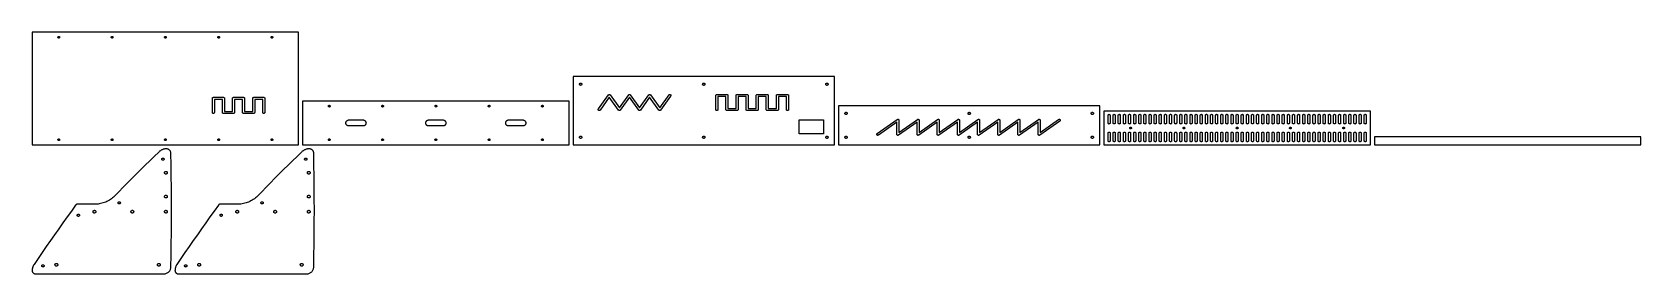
# Model space of a CAD drawing. Header units: metres. Extents: x 0 to 3190, y 0 to 479.
import ezdxf

# ---------------------------------------------------------------- set-up
doc = ezdxf.new("R2010")
doc.units = ezdxf.units.M

msp = doc.modelspace()

# ---------------------------------------------------------------- linework, layer by layer
for p, q in [((528.32, 478.985), (0, 478.985)), ((0, 478.985), (0, 255.727)), ((528.32, 255.727), (528.32, 478.985)), ((51.132, 468.985), (51.1465, 469.207)), ((51.1465, 468.763), (51.132, 468.985)), ((51.1465, 469.207), (51.1899, 469.425)), ((51.1899, 468.545), (51.1465, 468.763)), ((51.1899, 469.425), (51.2614, 469.636)), ((51.2614, 468.335), (51.1899, 468.545)), ((51.2614, 469.636), (51.3598, 469.835)), ((51.3598, 468.135), (51.2614, 468.335)), ((51.3598, 469.835), (51.4833, 470.02)), ((51.4833, 467.95), (51.3598, 468.135)), ((51.4833, 470.02), (51.6299, 470.187)), ((51.6299, 467.783), (51.4833, 467.95)), ((51.6299, 470.187), (51.7971, 470.334)), ((51.7971, 467.636), (51.6299, 467.783)), ((51.7971, 470.334), (51.982, 470.457)), ((51.982, 467.513), (51.7971, 467.636)), ((51.982, 470.457), (52.1814, 470.556)), ((52.1814, 467.415), (51.982, 467.513)), ((52.1814, 470.556), (52.392, 470.627)), ((52.392, 467.343), (52.1814, 467.415)), ((52.392, 470.627), (52.6101, 470.671)), ((52.6101, 467.3), (52.392, 467.343)), ((52.6101, 470.671), (52.832, 470.685)), ((52.832, 467.285), (52.6101, 467.3)), ((52.832, 470.685), (53.0539, 470.671)), ((53.0539, 467.3), (52.832, 467.285)), ((53.0539, 470.671), (53.272, 470.627)), ((53.272, 467.343), (53.0539, 467.3)), ((53.272, 470.627), (53.4826, 470.556)), ((53.4826, 467.415), (53.272, 467.343)), ((53.4826, 470.556), (53.682, 470.457)), ((53.682, 467.513), (53.4826, 467.415)), ((53.682, 470.457), (53.8669, 470.334)), ((53.8669, 467.636), (53.682, 467.513)), ((53.8669, 470.334), (54.0341, 470.187)), ((54.0341, 467.783), (53.8669, 467.636)), ((54.0341, 470.187), (54.1807, 470.02)), ((54.1807, 467.95), (54.0341, 467.783)), ((54.1807, 470.02), (54.3042, 469.835)), ((54.3042, 468.135), (54.1807, 467.95)), ((54.3042, 469.835), (54.4026, 469.636)), ((54.4026, 468.335), (54.3042, 468.135)), ((54.4026, 469.636), (54.4741, 469.425)), ((54.4741, 468.545), (54.4026, 468.335)), ((54.4741, 469.425), (54.5175, 469.207)), ((54.5175, 468.763), (54.4741, 468.545)), ((54.5175, 469.207), (54.532, 468.985)), ((54.532, 468.985), (54.5175, 468.763)), ((156.796, 468.985), (156.811, 469.207)), ((156.811, 468.763), (156.796, 468.985)), ((156.811, 469.207), (156.854, 469.425)), ((156.854, 468.545), (156.811, 468.763)), ((156.854, 469.425), (156.925, 469.636)), ((156.925, 468.335), (156.854, 468.545)), ((156.925, 469.636), (157.024, 469.835)), ((157.024, 468.135), (156.925, 468.335)), ((157.024, 469.835), (157.147, 470.02)), ((157.147, 467.95), (157.024, 468.135)), ((157.147, 470.02), (157.294, 470.187)), ((157.294, 467.783), (157.147, 467.95)), ((157.294, 470.187), (157.461, 470.334)), ((157.461, 467.636), (157.294, 467.783)), ((157.461, 470.334), (157.646, 470.457)), ((157.646, 467.513), (157.461, 467.636)), ((157.646, 470.457), (157.845, 470.556)), ((157.845, 467.415), (157.646, 467.513)), ((157.845, 470.556), (158.056, 470.627)), ((158.056, 467.343), (157.845, 467.415)), ((158.056, 470.627), (158.274, 470.671)), ((158.274, 467.3), (158.056, 467.343)), ((158.274, 470.671), (158.496, 470.685)), ((158.496, 467.285), (158.274, 467.3)), ((158.496, 470.685), (158.718, 470.671)), ((158.718, 467.3), (158.496, 467.285)), ((158.718, 470.671), (158.936, 470.627)), ((158.936, 467.343), (158.718, 467.3)), ((158.936, 470.627), (159.147, 470.556)), ((159.147, 467.415), (158.936, 467.343)), ((159.147, 470.556), (159.346, 470.457)), ((159.346, 467.513), (159.147, 467.415)), ((159.346, 470.457), (159.531, 470.334)), ((159.531, 467.636), (159.346, 467.513)), ((159.531, 470.334), (159.698, 470.187)), ((159.698, 467.783), (159.531, 467.636)), ((159.698, 470.187), (159.845, 470.02)), ((159.845, 467.95), (159.698, 467.783)), ((159.845, 470.02), (159.968, 469.835)), ((159.968, 468.135), (159.845, 467.95)), ((159.968, 469.835), (160.067, 469.636)), ((160.067, 468.335), (159.968, 468.135)), ((160.067, 469.636), (160.138, 469.425)), ((160.138, 468.545), (160.067, 468.335)), ((160.138, 469.425), (160.181, 469.207)), ((160.181, 468.763), (160.138, 468.545)), ((160.181, 469.207), (160.196, 468.985)), ((160.196, 468.985), (160.181, 468.763)), ((262.46, 468.985), (262.475, 469.207)), ((262.475, 468.763), (262.46, 468.985)), ((262.475, 469.207), (262.518, 469.425)), ((262.518, 468.545), (262.475, 468.763)), ((262.518, 469.425), (262.589, 469.636)), ((262.589, 468.335), (262.518, 468.545)), ((262.589, 469.636), (262.688, 469.835)), ((262.688, 468.135), (262.589, 468.335)), ((262.688, 469.835), (262.811, 470.02)), ((262.811, 467.95), (262.688, 468.135)), ((262.811, 470.02), (262.958, 470.187)), ((262.958, 467.783), (262.811, 467.95)), ((262.958, 470.187), (263.125, 470.334)), ((263.125, 467.636), (262.958, 467.783)), ((263.125, 470.334), (263.31, 470.457)), ((263.31, 467.513), (263.125, 467.636)), ((263.31, 470.457), (263.509, 470.556)), ((263.509, 467.415), (263.31, 467.513)), ((263.509, 470.556), (263.72, 470.627)), ((263.72, 467.343), (263.509, 467.415)), ((263.72, 470.627), (263.938, 470.671)), ((263.938, 467.3), (263.72, 467.343)), ((263.938, 470.671), (264.16, 470.685)), ((264.16, 467.285), (263.938, 467.3)), ((264.16, 470.685), (264.382, 470.671)), ((264.382, 467.3), (264.16, 467.285)), ((264.382, 470.671), (264.6, 470.627)), ((264.6, 467.343), (264.382, 467.3)), ((264.6, 470.627), (264.811, 470.556)), ((264.811, 467.415), (264.6, 467.343)), ((264.811, 470.556), (265.01, 470.457)), ((265.01, 467.513), (264.811, 467.415)), ((265.01, 470.457), (265.195, 470.334)), ((265.195, 467.636), (265.01, 467.513)), ((265.195, 470.334), (265.362, 470.187)), ((265.362, 467.783), (265.195, 467.636)), ((265.362, 470.187), (265.509, 470.02)), ((265.509, 467.95), (265.362, 467.783)), ((265.509, 470.02), (265.632, 469.835)), ((265.632, 468.135), (265.509, 467.95)), ((265.632, 469.835), (265.731, 469.636)), ((265.731, 468.335), (265.632, 468.135)), ((265.731, 469.636), (265.802, 469.425)), ((265.802, 468.545), (265.731, 468.335)), ((265.802, 469.425), (265.845, 469.207)), ((265.845, 468.763), (265.802, 468.545)), ((265.845, 469.207), (265.86, 468.985)), ((265.86, 468.985), (265.845, 468.763)), ((368.124, 468.985), (368.139, 469.207)), ((368.139, 468.763), (368.124, 468.985)), ((368.139, 469.207), (368.182, 469.425)), ((368.182, 468.545), (368.139, 468.763)), ((368.182, 469.425), (368.253, 469.636)), ((368.253, 468.335), (368.182, 468.545)), ((368.253, 469.636), (368.352, 469.835)), ((368.352, 468.135), (368.253, 468.335)), ((368.352, 469.835), (368.475, 470.02)), ((368.475, 467.95), (368.352, 468.135)), ((368.475, 470.02), (368.622, 470.187)), ((368.622, 467.783), (368.475, 467.95)), ((368.622, 470.187), (368.789, 470.334)), ((368.789, 467.636), (368.622, 467.783)), ((368.789, 470.334), (368.974, 470.457)), ((368.974, 467.513), (368.789, 467.636)), ((368.974, 470.457), (369.173, 470.556)), ((369.173, 467.415), (368.974, 467.513)), ((369.173, 470.556), (369.384, 470.627)), ((369.384, 467.343), (369.173, 467.415)), ((369.384, 470.627), (369.602, 470.671)), ((369.602, 467.3), (369.384, 467.343)), ((369.602, 470.671), (369.824, 470.685)), ((369.824, 467.285), (369.602, 467.3)), ((369.824, 470.685), (370.046, 470.671)), ((370.046, 467.3), (369.824, 467.285)), ((370.046, 470.671), (370.264, 470.627)), ((370.264, 467.343), (370.046, 467.3)), ((370.264, 470.627), (370.475, 470.556)), ((370.475, 467.415), (370.264, 467.343)), ((370.475, 470.556), (370.674, 470.457)), ((370.674, 467.513), (370.475, 467.415)), ((370.674, 470.457), (370.859, 470.334)), ((370.859, 467.636), (370.674, 467.513)), ((370.859, 470.334), (371.026, 470.187)), ((371.026, 467.783), (370.859, 467.636)), ((371.026, 470.187), (371.173, 470.02)), ((371.173, 467.95), (371.026, 467.783)), ((371.173, 470.02), (371.296, 469.835)), ((371.296, 468.135), (371.173, 467.95)), ((371.296, 469.835), (371.395, 469.636)), ((371.395, 468.335), (371.296, 468.135)), ((371.395, 469.636), (371.466, 469.425)), ((371.466, 468.545), (371.395, 468.335)), ((371.466, 469.425), (371.509, 469.207)), ((371.509, 468.763), (371.466, 468.545)), ((371.509, 469.207), (371.524, 468.985)), ((371.524, 468.985), (371.509, 468.763)), ((473.788, 468.985), (473.803, 469.207)), ((473.803, 468.763), (473.788, 468.985)), ((473.803, 469.207), (473.846, 469.425)), ((473.846, 468.545), (473.803, 468.763)), ((473.846, 469.425), (473.917, 469.636)), ((473.917, 468.335), (473.846, 468.545)), ((473.917, 469.636), (474.016, 469.835)), ((474.016, 468.135), (473.917, 468.335)), ((474.016, 469.835), (474.139, 470.02)), ((474.139, 467.95), (474.016, 468.135)), ((474.139, 470.02), (474.286, 470.187)), ((474.286, 467.783), (474.139, 467.95)), ((474.286, 470.187), (474.453, 470.334)), ((474.453, 467.636), (474.286, 467.783)), ((474.453, 470.334), (474.638, 470.457)), ((474.638, 467.513), (474.453, 467.636)), ((474.638, 470.457), (474.837, 470.556)), ((474.837, 467.415), (474.638, 467.513)), ((474.837, 470.556), (475.048, 470.627)), ((475.048, 467.343), (474.837, 467.415)), ((475.048, 470.627), (475.266, 470.671)), ((475.266, 467.3), (475.048, 467.343)), ((475.266, 470.671), (475.488, 470.685)), ((475.488, 467.285), (475.266, 467.3)), ((475.488, 470.685), (475.71, 470.671)), ((475.71, 467.3), (475.488, 467.285)), ((475.71, 470.671), (475.928, 470.627)), ((475.928, 467.343), (475.71, 467.3)), ((475.928, 470.627), (476.139, 470.556)), ((476.139, 467.415), (475.928, 467.343)), ((476.139, 470.556), (476.338, 470.457)), ((476.338, 467.513), (476.139, 467.415)), ((476.338, 470.457), (476.523, 470.334)), ((476.523, 467.636), (476.338, 467.513)), ((476.523, 470.334), (476.69, 470.187)), ((476.69, 467.783), (476.523, 467.636)), ((476.69, 470.187), (476.837, 470.02)), ((476.837, 467.95), (476.69, 467.783)), ((476.837, 470.02), (476.96, 469.835)), ((476.96, 468.135), (476.837, 467.95)), ((476.96, 469.835), (477.059, 469.636)), ((477.059, 468.335), (476.96, 468.135)), ((477.059, 469.636), (477.13, 469.425)), ((477.13, 468.545), (477.059, 468.335)), ((477.13, 469.425), (477.173, 469.207)), ((477.173, 468.763), (477.13, 468.545)), ((477.173, 469.207), (477.188, 468.985)), ((477.188, 468.985), (477.173, 468.763)), ((1590.96, 390.852), (1072.64, 390.852)), ((1072.64, 390.852), (1072.64, 255.727)), ((1590.96, 255.727), (1590.96, 390.852)), ((1085.39, 375.852), (1085.41, 376.146)), ((1085.41, 375.559), (1085.39, 375.852)), ((1085.41, 376.146), (1085.47, 376.435)), ((1085.47, 375.27), (1085.41, 375.559)), ((1085.47, 376.435), (1085.56, 376.714)), ((1085.56, 374.991), (1085.47, 375.27)), ((1085.56, 376.714), (1085.69, 376.977)), ((1085.69, 374.727), (1085.56, 374.991)), ((1085.69, 376.977), (1085.85, 377.222)), ((1085.85, 374.483), (1085.69, 374.727)), ((1085.85, 377.222), (1086.05, 377.443)), ((1086.05, 374.261), (1085.85, 374.483)), ((1086.05, 377.443), (1086.27, 377.638)), ((1086.27, 374.067), (1086.05, 374.261)), ((1086.27, 377.638), (1086.51, 377.801)), ((1086.51, 373.904), (1086.27, 374.067)), ((1086.51, 377.801), (1086.78, 377.931)), ((1086.78, 373.774), (1086.51, 373.904)), ((1086.78, 377.931), (1087.06, 378.026)), ((1087.06, 373.679), (1086.78, 373.774)), ((1087.06, 378.026), (1087.35, 378.083)), ((1087.35, 373.622), (1087.06, 373.679)), ((1087.35, 378.083), (1087.64, 378.102)), ((1087.64, 373.602), (1087.35, 373.622)), ((1087.64, 378.102), (1087.93, 378.083)), ((1087.93, 373.622), (1087.64, 373.602)), ((1087.93, 378.083), (1088.22, 378.026)), ((1088.22, 373.679), (1087.93, 373.622)), ((1088.22, 378.026), (1088.5, 377.931)), ((1088.5, 373.774), (1088.22, 373.679)), ((1088.5, 377.931), (1088.76, 377.801)), ((1088.76, 373.904), (1088.5, 373.774)), ((1088.76, 377.801), (1089.01, 377.638)), ((1089.01, 374.067), (1088.76, 373.904)), ((1089.01, 377.638), (1089.23, 377.443)), ((1089.23, 374.261), (1089.01, 374.067)), ((1089.23, 377.443), (1089.43, 377.222)), ((1089.43, 374.483), (1089.23, 374.261)), ((1089.43, 377.222), (1089.59, 376.977)), ((1089.59, 374.727), (1089.43, 374.483)), ((1089.59, 376.977), (1089.72, 376.714)), ((1089.72, 374.991), (1089.59, 374.727)), ((1089.72, 376.714), (1089.81, 376.435)), ((1089.81, 375.27), (1089.72, 374.991)), ((1089.81, 376.435), (1089.87, 376.146)), ((1089.87, 375.559), (1089.81, 375.27)), ((1089.87, 376.146), (1089.89, 375.852)), ((1089.89, 375.852), (1089.87, 375.559)), ((1122.89, 326.722), (1142.89, 354.722)), ((1142.89, 354.722), (1143.06, 354.919)), ((1143.06, 354.919), (1143.25, 355.092)), ((1143.25, 355.092), (1143.47, 355.237)), ((1143.47, 355.237), (1143.71, 355.353)), ((1143.71, 355.353), (1143.95, 355.437)), ((1143.95, 355.437), (1144.21, 355.488)), ((1144.21, 355.488), (1144.47, 355.505)), ((1144.47, 355.505), (1144.73, 355.488)), ((1144.73, 355.488), (1144.99, 355.437)), ((1144.99, 355.437), (1145.24, 355.353)), ((1145.24, 355.353), (1145.47, 355.237)), ((1145.47, 355.237), (1145.69, 355.092)), ((1145.69, 355.092), (1145.89, 354.919)), ((1145.89, 354.919), (1146.06, 354.722)), ((1146.06, 354.722), (1164.47, 328.944)), ((1164.47, 328.944), (1182.89, 354.722)), ((1182.89, 354.722), (1183.06, 354.919)), ((1183.06, 354.919), (1183.25, 355.092)), ((1183.25, 355.092), (1183.47, 355.237)), ((1183.47, 355.237), (1183.71, 355.353)), ((1183.71, 355.353), (1183.95, 355.437)), ((1183.95, 355.437), (1184.21, 355.488)), ((1184.21, 355.488), (1184.47, 355.505)), ((1184.47, 355.505), (1184.73, 355.488)), ((1184.73, 355.488), (1184.99, 355.437)), ((1184.99, 355.437), (1185.24, 355.353)), ((1185.24, 355.353), (1185.47, 355.237)), ((1185.47, 355.237), (1185.69, 355.092)), ((1185.69, 355.092), (1185.89, 354.919)), ((1185.89, 354.919), (1186.06, 354.722)), ((1186.06, 354.722), (1204.47, 328.944)), ((1204.47, 328.944), (1222.89, 354.722)), ((1222.89, 354.722), (1223.06, 354.919)), ((1223.06, 354.919), (1223.25, 355.092)), ((1223.25, 355.092), (1223.47, 355.237)), ((1223.47, 355.237), (1223.71, 355.353)), ((1223.71, 355.353), (1223.95, 355.437)), ((1223.95, 355.437), (1224.21, 355.488)), ((1224.21, 355.488), (1224.47, 355.505)), ((1224.47, 355.505), (1224.73, 355.488)), ((1224.73, 355.488), (1224.99, 355.437)), ((1224.99, 355.437), (1225.24, 355.353)), ((1225.24, 355.353), (1225.47, 355.237)), ((1225.47, 355.237), (1225.69, 355.092)), ((1225.69, 355.092), (1225.89, 354.919)), ((1225.89, 354.919), (1226.06, 354.722)), ((1226.06, 354.722), (1244.47, 328.944)), ((1244.47, 328.944), (1262.89, 354.722)), ((1266.06, 352.287), (1246.06, 324.287)), ((1262.89, 354.722), (1263.06, 354.919)), ((1263.06, 354.919), (1263.25, 355.092)), ((1263.25, 355.092), (1263.47, 355.237)), ((1263.47, 355.237), (1263.71, 355.353)), ((1263.71, 355.353), (1263.95, 355.437)), ((1263.95, 355.437), (1264.21, 355.488)), ((1264.21, 355.488), (1264.47, 355.505)), ((1264.47, 355.505), (1264.73, 355.488)), ((1264.73, 355.488), (1264.99, 355.437)), ((1264.99, 355.437), (1265.24, 355.353)), ((1265.24, 355.353), (1265.47, 355.237)), ((1265.47, 355.237), (1265.69, 355.092)), ((1265.69, 355.092), (1265.89, 354.919)), ((1265.89, 354.919), (1266.06, 354.722)), ((1266.06, 354.722), (1266.2, 354.505)), ((1266.2, 352.505), (1266.06, 352.287)), ((1266.2, 354.505), (1266.32, 354.27)), ((1266.32, 352.739), (1266.2, 352.505)), ((1266.32, 354.27), (1266.4, 354.022)), ((1266.4, 352.987), (1266.32, 352.739)), ((1266.4, 354.022), (1266.45, 353.766)), ((1266.45, 353.244), (1266.4, 352.987)), ((1266.45, 353.766), (1266.47, 353.505)), ((1266.47, 353.505), (1266.45, 353.244)), ((1329.55, 375.852), (1329.57, 376.146)), ((1329.57, 375.559), (1329.55, 375.852)), ((1329.57, 376.146), (1329.63, 376.435)), ((1329.63, 375.27), (1329.57, 375.559)), ((1329.63, 376.435), (1329.72, 376.714)), ((1329.72, 374.991), (1329.63, 375.27)), ((1329.72, 376.714), (1329.85, 376.977)), ((1329.85, 374.727), (1329.72, 374.991)), ((1329.85, 376.977), (1330.01, 377.222)), ((1330.01, 374.483), (1329.85, 374.727)), ((1330.01, 377.222), (1330.21, 377.443)), ((1330.21, 374.261), (1330.01, 374.483)), ((1330.21, 377.443), (1330.43, 377.638)), ((1330.43, 374.067), (1330.21, 374.261)), ((1330.43, 377.638), (1330.67, 377.801)), ((1330.67, 373.904), (1330.43, 374.067)), ((1330.67, 377.801), (1330.94, 377.931)), ((1330.94, 373.774), (1330.67, 373.904)), ((1330.94, 377.931), (1331.22, 378.026)), ((1331.22, 373.679), (1330.94, 373.774)), ((1331.22, 378.026), (1331.51, 378.083)), ((1331.51, 373.622), (1331.22, 373.679)), ((1331.51, 378.083), (1331.8, 378.102)), ((1331.8, 373.602), (1331.51, 373.622)), ((1331.8, 378.102), (1332.09, 378.083)), ((1332.09, 373.622), (1331.8, 373.602)), ((1332.09, 378.083), (1332.38, 378.026)), ((1332.38, 373.679), (1332.09, 373.622)), ((1332.38, 378.026), (1332.66, 377.931)), ((1332.66, 373.774), (1332.38, 373.679)), ((1332.66, 377.931), (1332.92, 377.801)), ((1332.92, 373.904), (1332.66, 373.774)), ((1332.92, 377.801), (1333.17, 377.638)), ((1333.17, 374.067), (1332.92, 373.904)), ((1333.17, 377.638), (1333.39, 377.443)), ((1333.39, 374.261), (1333.17, 374.067)), ((1333.39, 377.443), (1333.59, 377.222)), ((1333.59, 374.483), (1333.39, 374.261)), ((1333.59, 377.222), (1333.75, 376.977)), ((1333.75, 374.727), (1333.59, 374.483)), ((1333.75, 376.977), (1333.88, 376.714)), ((1333.88, 374.991), (1333.75, 374.727)), ((1333.88, 376.714), (1333.97, 376.435)), ((1333.97, 375.27), (1333.88, 374.991)), ((1333.97, 376.435), (1334.03, 376.146)), ((1334.03, 375.559), (1333.97, 375.27)), ((1334.03, 376.146), (1334.05, 375.852)), ((1334.05, 375.852), (1334.03, 375.559)), ((1355.72, 325.505), (1355.76, 353.505)), ((1355.76, 353.505), (1355.77, 353.766)), ((1355.77, 353.766), (1355.82, 354.022)), ((1355.82, 354.022), (1355.91, 354.27)), ((1355.91, 354.27), (1356.02, 354.505)), ((1356.02, 354.505), (1356.17, 354.722)), ((1356.17, 354.722), (1356.34, 354.919)), ((1356.34, 354.919), (1356.54, 355.092)), ((1356.54, 355.092), (1356.76, 355.237)), ((1356.76, 355.237), (1356.99, 355.353)), ((1356.99, 355.353), (1357.24, 355.437)), ((1357.24, 355.437), (1357.49, 355.488)), ((1357.49, 355.488), (1357.76, 355.505)), ((1357.76, 355.505), (1377.72, 355.505)), ((1359.75, 351.505), (1359.72, 325.505)), ((1375.72, 351.505), (1359.75, 351.505)), ((1375.76, 325.505), (1375.72, 351.505)), ((1377.72, 355.505), (1377.98, 355.488)), ((1377.98, 355.488), (1378.23, 355.437)), ((1378.23, 355.437), (1378.48, 355.353)), ((1378.48, 355.353), (1378.72, 355.237)), ((1378.72, 355.237), (1378.93, 355.092)), ((1378.93, 355.092), (1379.13, 354.919)), ((1379.13, 354.919), (1379.3, 354.722)), ((1379.3, 354.722), (1379.45, 354.505)), ((1379.45, 354.505), (1379.56, 354.27)), ((1379.56, 354.27), (1379.65, 354.022)), ((1379.65, 354.022), (1379.7, 353.766)), ((1379.7, 353.766), (1379.72, 353.505)), ((1379.72, 353.505), (1379.75, 327.505)), ((1395.72, 327.505), (1395.76, 353.505)), ((1395.76, 353.505), (1395.77, 353.766)), ((1395.77, 353.766), (1395.82, 354.022)), ((1395.82, 354.022), (1395.91, 354.27)), ((1395.91, 354.27), (1396.02, 354.505)), ((1396.02, 354.505), (1396.17, 354.722)), ((1396.17, 354.722), (1396.34, 354.919)), ((1396.34, 354.919), (1396.54, 355.092)), ((1396.54, 355.092), (1396.76, 355.237)), ((1396.76, 355.237), (1396.99, 355.353)), ((1396.99, 355.353), (1397.24, 355.437)), ((1397.24, 355.437), (1397.49, 355.488)), ((1397.49, 355.488), (1397.76, 355.505)), ((1397.76, 355.505), (1417.72, 355.505)), ((1399.75, 351.505), (1399.72, 325.505)), ((1415.72, 351.505), (1399.75, 351.505)), ((1415.76, 325.505), (1415.72, 351.505)), ((1417.72, 355.505), (1417.98, 355.488)), ((1417.98, 355.488), (1418.23, 355.437)), ((1418.23, 355.437), (1418.48, 355.353)), ((1418.48, 355.353), (1418.72, 355.237)), ((1418.72, 355.237), (1418.93, 355.092)), ((1418.93, 355.092), (1419.13, 354.919)), ((1419.13, 354.919), (1419.3, 354.722)), ((1419.3, 354.722), (1419.45, 354.505)), ((1419.45, 354.505), (1419.56, 354.27)), ((1419.56, 354.27), (1419.65, 354.022)), ((1419.65, 354.022), (1419.7, 353.766)), ((1419.7, 353.766), (1419.72, 353.505)), ((1419.72, 353.505), (1419.75, 327.505)), ((1435.72, 327.505), (1435.76, 353.505)), ((1435.76, 353.505), (1435.77, 353.766)), ((1435.77, 353.766), (1435.82, 354.022)), ((1435.82, 354.022), (1435.91, 354.27)), ((1435.91, 354.27), (1436.02, 354.505)), ((1436.02, 354.505), (1436.17, 354.722)), ((1436.17, 354.722), (1436.34, 354.919)), ((1436.34, 354.919), (1436.54, 355.092)), ((1436.54, 355.092), (1436.76, 355.237)), ((1436.76, 355.237), (1436.99, 355.353)), ((1436.99, 355.353), (1437.24, 355.437)), ((1437.24, 355.437), (1437.49, 355.488)), ((1437.49, 355.488), (1437.76, 355.505)), ((1437.76, 355.505), (1457.72, 355.505)), ((1439.75, 351.505), (1439.72, 325.505)), ((1455.72, 351.505), (1439.75, 351.505)), ((1455.76, 325.505), (1455.72, 351.505)), ((1457.72, 355.505), (1457.98, 355.488)), ((1457.98, 355.488), (1458.23, 355.437)), ((1458.23, 355.437), (1458.48, 355.353)), ((1458.48, 355.353), (1458.72, 355.237)), ((1458.72, 355.237), (1458.93, 355.092)), ((1458.93, 355.092), (1459.13, 354.919)), ((1459.13, 354.919), (1459.3, 354.722)), ((1459.3, 354.722), (1459.45, 354.505)), ((1459.45, 354.505), (1459.56, 354.27)), ((1459.56, 354.27), (1459.65, 354.022)), ((1459.65, 354.022), (1459.7, 353.766)), ((1459.7, 353.766), (1459.72, 353.505)), ((1459.72, 353.505), (1459.75, 327.505)), ((1475.72, 327.505), (1475.76, 353.505)), ((1475.76, 353.505), (1475.77, 353.766)), ((1475.77, 353.766), (1475.82, 354.022)), ((1475.82, 354.022), (1475.91, 354.27)), ((1475.91, 354.27), (1476.02, 354.505)), ((1476.02, 354.505), (1476.17, 354.722)), ((1476.17, 354.722), (1476.34, 354.919)), ((1476.34, 354.919), (1476.54, 355.092)), ((1476.54, 355.092), (1476.76, 355.237)), ((1476.76, 355.237), (1476.99, 355.353)), ((1476.99, 355.353), (1477.24, 355.437)), ((1477.24, 355.437), (1477.49, 355.488)), ((1477.49, 355.488), (1477.76, 355.505)), ((1477.76, 355.505), (1497.72, 355.505)), ((1479.75, 351.505), (1479.72, 325.505)), ((1495.72, 351.505), (1479.75, 351.505)), ((1495.76, 325.505), (1495.72, 351.505)), ((1497.72, 355.505), (1497.98, 355.488)), ((1497.98, 355.488), (1498.23, 355.437)), ((1498.23, 355.437), (1498.48, 355.353)), ((1498.48, 355.353), (1498.72, 355.237)), ((1498.72, 355.237), (1498.93, 355.092)), ((1498.93, 355.092), (1499.13, 354.919)), ((1499.13, 354.919), (1499.3, 354.722)), ((1499.3, 354.722), (1499.45, 354.505)), ((1499.45, 354.505), (1499.56, 354.27)), ((1499.56, 354.27), (1499.65, 354.022)), ((1499.65, 354.022), (1499.7, 353.766)), ((1499.7, 353.766), (1499.72, 353.505)), ((1499.72, 353.505), (1499.76, 325.505)), ((1573.71, 375.852), (1573.73, 376.146)), ((1573.73, 375.559), (1573.71, 375.852)), ((1573.73, 376.146), (1573.79, 376.435)), ((1573.79, 375.27), (1573.73, 375.559)), ((1573.79, 376.435), (1573.88, 376.714)), ((1573.88, 374.991), (1573.79, 375.27)), ((1573.88, 376.714), (1574.01, 376.977)), ((1574.01, 374.727), (1573.88, 374.991)), ((1574.01, 376.977), (1574.17, 377.222)), ((1574.17, 374.483), (1574.01, 374.727)), ((1574.17, 377.222), (1574.37, 377.443)), ((1574.37, 374.261), (1574.17, 374.483)), ((1574.37, 377.443), (1574.59, 377.638)), ((1574.59, 374.067), (1574.37, 374.261)), ((1574.59, 377.638), (1574.83, 377.801)), ((1574.83, 373.904), (1574.59, 374.067)), ((1574.83, 377.801), (1575.1, 377.931)), ((1575.1, 373.774), (1574.83, 373.904)), ((1575.1, 377.931), (1575.38, 378.026)), ((1575.38, 373.679), (1575.1, 373.774)), ((1575.38, 378.026), (1575.67, 378.083)), ((1575.67, 373.622), (1575.38, 373.679)), ((1575.67, 378.083), (1575.96, 378.102)), ((1575.96, 373.602), (1575.67, 373.622)), ((1575.96, 378.102), (1576.25, 378.083)), ((1576.25, 373.622), (1575.96, 373.602)), ((1576.25, 378.083), (1576.54, 378.026)), ((1576.54, 373.679), (1576.25, 373.622)), ((1576.54, 378.026), (1576.82, 377.931)), ((1576.82, 373.774), (1576.54, 373.679)), ((1576.82, 377.931), (1577.08, 377.801)), ((1577.08, 373.904), (1576.82, 373.774)), ((1577.08, 377.801), (1577.33, 377.638)), ((1577.33, 374.067), (1577.08, 373.904)), ((1577.33, 377.638), (1577.55, 377.443)), ((1577.55, 374.261), (1577.33, 374.067)), ((1577.55, 377.443), (1577.75, 377.222)), ((1577.75, 374.483), (1577.55, 374.261)), ((1577.75, 377.222), (1577.91, 376.977)), ((1577.91, 374.727), (1577.75, 374.483)), ((1577.91, 376.977), (1578.04, 376.714)), ((1578.04, 374.991), (1577.91, 374.727)), ((1578.04, 376.714), (1578.13, 376.435)), ((1578.13, 375.27), (1578.04, 374.991)), ((1578.13, 376.435), (1578.19, 376.146)), ((1578.19, 375.559), (1578.13, 375.27)), ((1578.19, 376.146), (1578.21, 375.852)), ((1578.21, 375.852), (1578.19, 375.559)), ((357.258, 319.867), (357.298, 347.867)), ((357.275, 319.606), (357.258, 319.867)), ((357.326, 319.35), (357.275, 319.606)), ((357.298, 347.867), (357.315, 348.128)), ((357.315, 348.128), (357.366, 348.385)), ((357.41, 319.102), (357.326, 319.35)), ((357.366, 348.385), (357.45, 348.633)), ((357.526, 318.867), (357.41, 319.102)), ((357.45, 348.633), (357.566, 348.867)), ((357.566, 348.867), (357.711, 349.085)), ((357.711, 349.085), (357.883, 349.282)), ((357.883, 349.282), (358.08, 349.454)), ((358.08, 349.454), (358.298, 349.599)), ((358.298, 349.599), (358.532, 349.715)), ((358.532, 349.715), (358.78, 349.799)), ((358.78, 349.799), (359.037, 349.85)), ((359.037, 349.85), (359.298, 349.867)), ((359.298, 349.867), (379.258, 349.867)), ((361.105, 319.102), (360.99, 318.867)), ((361.189, 319.35), (361.105, 319.102)), ((361.24, 319.606), (361.189, 319.35)), ((361.258, 319.867), (361.24, 319.606)), ((361.295, 345.867), (361.258, 319.867)), ((377.26, 345.867), (361.295, 345.867)), ((377.298, 319.867), (377.26, 345.867)), ((377.315, 319.606), (377.298, 319.867)), ((377.366, 319.35), (377.315, 319.606)), ((377.45, 319.102), (377.366, 319.35)), ((377.566, 318.867), (377.45, 319.102)), ((379.258, 349.867), (379.519, 349.85)), ((379.519, 349.85), (379.775, 349.799)), ((379.775, 349.799), (380.023, 349.715)), ((380.023, 349.715), (380.258, 349.599)), ((380.258, 349.599), (380.475, 349.454)), ((380.475, 349.454), (380.672, 349.282)), ((380.672, 349.282), (380.844, 349.085)), ((380.844, 349.085), (380.99, 348.867)), ((380.99, 348.867), (381.105, 348.633)), ((381.105, 348.633), (381.189, 348.385)), ((381.189, 348.385), (381.24, 348.128)), ((381.24, 348.128), (381.258, 347.867)), ((381.258, 347.867), (381.295, 321.867)), ((381.295, 321.867), (397.26, 321.867)), ((397.26, 321.867), (397.298, 347.867)), ((397.298, 347.867), (397.315, 348.128)), ((397.315, 348.128), (397.366, 348.385)), ((397.366, 348.385), (397.45, 348.633)), ((397.45, 348.633), (397.566, 348.867)), ((397.566, 348.867), (397.711, 349.085)), ((397.711, 349.085), (397.883, 349.282)), ((397.883, 349.282), (398.08, 349.454)), ((398.08, 349.454), (398.298, 349.599)), ((398.298, 349.599), (398.532, 349.715)), ((398.532, 349.715), (398.78, 349.799)), ((398.78, 349.799), (399.037, 349.85)), ((399.037, 349.85), (399.298, 349.867)), ((399.298, 349.867), (419.258, 349.867)), ((401.105, 319.102), (400.99, 318.867)), ((401.189, 319.35), (401.105, 319.102)), ((401.24, 319.606), (401.189, 319.35)), ((401.258, 319.867), (401.24, 319.606)), ((401.295, 345.867), (401.258, 319.867)), ((417.26, 345.867), (401.295, 345.867)), ((417.298, 319.867), (417.26, 345.867)), ((417.315, 319.606), (417.298, 319.867)), ((417.366, 319.35), (417.315, 319.606)), ((417.45, 319.102), (417.366, 319.35)), ((417.566, 318.867), (417.45, 319.102)), ((419.258, 349.867), (419.519, 349.85)), ((419.519, 349.85), (419.775, 349.799)), ((419.775, 349.799), (420.023, 349.715)), ((420.023, 349.715), (420.258, 349.599)), ((420.258, 349.599), (420.475, 349.454)), ((420.475, 349.454), (420.672, 349.282)), ((420.672, 349.282), (420.844, 349.085)), ((420.844, 349.085), (420.99, 348.867)), ((420.99, 348.867), (421.105, 348.633)), ((421.105, 348.633), (421.189, 348.385)), ((421.189, 348.385), (421.24, 348.128)), ((421.24, 348.128), (421.258, 347.867)), ((421.258, 347.867), (421.295, 321.867)), ((421.295, 321.867), (437.26, 321.867)), ((437.26, 321.867), (437.298, 347.867)), ((437.298, 347.867), (437.315, 348.128)), ((437.315, 348.128), (437.366, 348.385)), ((437.366, 348.385), (437.45, 348.633)), ((437.45, 348.633), (437.566, 348.867)), ((437.566, 348.867), (437.711, 349.085)), ((437.711, 349.085), (437.883, 349.282)), ((437.883, 349.282), (438.08, 349.454)), ((438.08, 349.454), (438.298, 349.599)), ((438.298, 349.599), (438.532, 349.715)), ((438.532, 349.715), (438.78, 349.799)), ((438.78, 349.799), (439.037, 349.85)), ((439.037, 349.85), (439.298, 349.867)), ((439.298, 349.867), (459.258, 349.867)), ((441.105, 319.102), (440.99, 318.867)), ((441.189, 319.35), (441.105, 319.102)), ((441.24, 319.606), (441.189, 319.35)), ((441.258, 319.867), (441.24, 319.606)), ((441.295, 345.867), (441.258, 319.867)), ((457.26, 345.867), (441.295, 345.867)), ((457.298, 319.867), (457.26, 345.867)), ((457.315, 319.606), (457.298, 319.867)), ((457.366, 319.35), (457.315, 319.606)), ((457.45, 319.102), (457.366, 319.35)), ((457.566, 318.867), (457.45, 319.102)), ((459.258, 349.867), (459.519, 349.85)), ((459.519, 349.85), (459.775, 349.799)), ((459.775, 349.799), (460.023, 349.715)), ((460.023, 349.715), (460.258, 349.599)), ((460.258, 349.599), (460.475, 349.454)), ((460.475, 349.454), (460.672, 349.282)), ((460.672, 349.282), (460.844, 349.085)), ((460.844, 349.085), (460.99, 348.867)), ((460.99, 348.867), (461.105, 348.633)), ((461.145, 319.102), (461.03, 318.867)), ((461.105, 348.633), (461.189, 348.385)), ((461.229, 319.35), (461.145, 319.102)), ((461.189, 348.385), (461.24, 348.128)), ((461.28, 319.606), (461.229, 319.35)), ((461.24, 348.128), (461.258, 347.867)), ((461.258, 347.867), (461.298, 319.867)), ((461.298, 319.867), (461.28, 319.606)), ((1064.64, 342.347), (536.32, 342.347)), ((536.32, 342.347), (536.32, 255.727)), ((587.452, 332.347), (587.467, 332.569)), ((587.467, 332.125), (587.452, 332.347)), ((587.467, 332.569), (587.51, 332.787)), ((587.51, 331.907), (587.467, 332.125)), ((587.51, 332.787), (587.581, 332.997)), ((587.581, 331.696), (587.51, 331.907)), ((587.581, 332.997), (587.68, 333.197)), ((587.68, 331.497), (587.581, 331.696)), ((587.68, 333.197), (587.803, 333.382)), ((587.803, 331.312), (587.68, 331.497)), ((587.803, 333.382), (587.95, 333.549)), ((587.95, 331.145), (587.803, 331.312)), ((587.95, 333.549), (588.117, 333.696)), ((588.117, 330.998), (587.95, 331.145)), ((588.117, 333.696), (588.302, 333.819)), ((588.302, 330.875), (588.117, 330.998)), ((588.302, 333.819), (588.501, 333.917)), ((588.501, 330.776), (588.302, 330.875)), ((588.501, 333.917), (588.712, 333.989)), ((588.712, 330.705), (588.501, 330.776)), ((588.712, 333.989), (588.93, 334.032)), ((588.93, 330.661), (588.712, 330.705)), ((588.93, 334.032), (589.152, 334.047)), ((589.152, 330.647), (588.93, 330.661)), ((589.152, 334.047), (589.374, 334.032)), ((589.374, 330.661), (589.152, 330.647)), ((589.374, 334.032), (589.592, 333.989)), ((589.592, 330.705), (589.374, 330.661)), ((589.592, 333.989), (589.803, 333.917)), ((589.803, 330.776), (589.592, 330.705)), ((589.803, 333.917), (590.002, 333.819)), ((590.002, 330.875), (589.803, 330.776)), ((590.002, 333.819), (590.187, 333.696)), ((590.187, 330.998), (590.002, 330.875)), ((590.187, 333.696), (590.354, 333.549)), ((590.354, 331.145), (590.187, 330.998)), ((590.354, 333.549), (590.501, 333.382)), ((590.501, 331.312), (590.354, 331.145)), ((590.501, 333.382), (590.624, 333.197)), ((590.624, 331.497), (590.501, 331.312)), ((590.624, 333.197), (590.723, 332.997)), ((590.723, 331.696), (590.624, 331.497)), ((590.723, 332.997), (590.794, 332.787)), ((590.794, 331.907), (590.723, 331.696)), ((590.794, 332.787), (590.837, 332.569)), ((590.837, 332.125), (590.794, 331.907)), ((590.837, 332.569), (590.852, 332.347)), ((590.852, 332.347), (590.837, 332.125)), ((693.116, 332.347), (693.131, 332.569)), ((693.131, 332.125), (693.116, 332.347)), ((693.131, 332.569), (693.174, 332.787)), ((693.174, 331.907), (693.131, 332.125)), ((693.174, 332.787), (693.245, 332.997)), ((693.245, 331.696), (693.174, 331.907)), ((693.245, 332.997), (693.344, 333.197)), ((693.344, 331.497), (693.245, 331.696)), ((693.344, 333.197), (693.467, 333.382)), ((693.467, 331.312), (693.344, 331.497)), ((693.467, 333.382), (693.614, 333.549)), ((693.614, 331.145), (693.467, 331.312)), ((693.614, 333.549), (693.781, 333.696)), ((693.781, 330.998), (693.614, 331.145)), ((693.781, 333.696), (693.966, 333.819)), ((693.966, 330.875), (693.781, 330.998)), ((693.966, 333.819), (694.165, 333.917)), ((694.165, 330.776), (693.966, 330.875)), ((694.165, 333.917), (694.376, 333.989)), ((694.376, 330.705), (694.165, 330.776)), ((694.376, 333.989), (694.594, 334.032)), ((694.594, 330.661), (694.376, 330.705)), ((694.594, 334.032), (694.816, 334.047)), ((694.816, 330.647), (694.594, 330.661)), ((694.816, 334.047), (695.038, 334.032)), ((695.038, 330.661), (694.816, 330.647)), ((695.038, 334.032), (695.256, 333.989)), ((695.256, 330.705), (695.038, 330.661)), ((695.256, 333.989), (695.467, 333.917)), ((695.467, 330.776), (695.256, 330.705)), ((695.467, 333.917), (695.666, 333.819)), ((695.666, 330.875), (695.467, 330.776)), ((695.666, 333.819), (695.851, 333.696)), ((695.851, 330.998), (695.666, 330.875)), ((695.851, 333.696), (696.018, 333.549)), ((696.018, 331.145), (695.851, 330.998)), ((696.018, 333.549), (696.165, 333.382)), ((696.165, 331.312), (696.018, 331.145)), ((696.165, 333.382), (696.288, 333.197)), ((696.288, 331.497), (696.165, 331.312)), ((696.288, 333.197), (696.387, 332.997)), ((696.387, 331.696), (696.288, 331.497)), ((696.387, 332.997), (696.458, 332.787)), ((696.458, 331.907), (696.387, 331.696)), ((696.458, 332.787), (696.501, 332.569)), ((696.501, 332.125), (696.458, 331.907)), ((696.501, 332.569), (696.516, 332.347)), ((696.516, 332.347), (696.501, 332.125)), ((798.78, 332.347), (798.795, 332.569)), ((798.795, 332.125), (798.78, 332.347)), ((798.795, 332.569), (798.838, 332.787)), ((798.838, 331.907), (798.795, 332.125)), ((798.838, 332.787), (798.909, 332.997)), ((798.909, 331.696), (798.838, 331.907)), ((798.909, 332.997), (799.008, 333.197)), ((799.008, 331.497), (798.909, 331.696)), ((799.008, 333.197), (799.131, 333.382)), ((799.131, 331.312), (799.008, 331.497)), ((799.131, 333.382), (799.278, 333.549)), ((799.278, 331.145), (799.131, 331.312)), ((799.278, 333.549), (799.445, 333.696)), ((799.445, 330.998), (799.278, 331.145)), ((799.445, 333.696), (799.63, 333.819)), ((799.63, 330.875), (799.445, 330.998)), ((799.63, 333.819), (799.829, 333.917)), ((799.829, 330.776), (799.63, 330.875)), ((799.829, 333.917), (800.04, 333.989)), ((800.04, 330.705), (799.829, 330.776)), ((800.04, 333.989), (800.258, 334.032)), ((800.258, 330.661), (800.04, 330.705)), ((800.258, 334.032), (800.48, 334.047)), ((800.48, 330.647), (800.258, 330.661)), ((800.48, 334.047), (800.702, 334.032)), ((800.702, 330.661), (800.48, 330.647)), ((800.702, 334.032), (800.92, 333.989)), ((800.92, 330.705), (800.702, 330.661)), ((800.92, 333.989), (801.131, 333.917)), ((801.131, 330.776), (800.92, 330.705)), ((801.131, 333.917), (801.33, 333.819)), ((801.33, 330.875), (801.131, 330.776)), ((801.33, 333.819), (801.515, 333.696)), ((801.515, 330.998), (801.33, 330.875)), ((801.515, 333.696), (801.682, 333.549)), ((801.682, 331.145), (801.515, 330.998)), ((801.682, 333.549), (801.829, 333.382)), ((801.829, 331.312), (801.682, 331.145)), ((801.829, 333.382), (801.952, 333.197)), ((801.952, 331.497), (801.829, 331.312)), ((801.952, 333.197), (802.051, 332.997)), ((802.051, 331.696), (801.952, 331.497)), ((802.051, 332.997), (802.122, 332.787)), ((802.122, 331.907), (802.051, 331.696)), ((802.122, 332.787), (802.165, 332.569)), ((802.165, 332.125), (802.122, 331.907)), ((802.165, 332.569), (802.18, 332.347)), ((802.18, 332.347), (802.165, 332.125)), ((904.444, 332.347), (904.459, 332.569)), ((904.459, 332.125), (904.444, 332.347)), ((904.459, 332.569), (904.502, 332.787)), ((904.502, 331.907), (904.459, 332.125)), ((904.502, 332.787), (904.573, 332.997)), ((904.573, 331.696), (904.502, 331.907)), ((904.573, 332.997), (904.672, 333.197)), ((904.672, 331.497), (904.573, 331.696)), ((904.672, 333.197), (904.795, 333.382)), ((904.795, 331.312), (904.672, 331.497)), ((904.795, 333.382), (904.942, 333.549)), ((904.942, 331.145), (904.795, 331.312)), ((904.942, 333.549), (905.109, 333.696)), ((905.109, 330.998), (904.942, 331.145)), ((905.109, 333.696), (905.294, 333.819)), ((905.294, 330.875), (905.109, 330.998)), ((905.294, 333.819), (905.493, 333.917)), ((905.493, 330.776), (905.294, 330.875)), ((905.493, 333.917), (905.704, 333.989)), ((905.704, 330.705), (905.493, 330.776)), ((905.704, 333.989), (905.922, 334.032)), ((905.922, 330.661), (905.704, 330.705)), ((905.922, 334.032), (906.144, 334.047)), ((906.144, 330.647), (905.922, 330.661)), ((906.144, 334.047), (906.366, 334.032)), ((906.366, 330.661), (906.144, 330.647)), ((906.366, 334.032), (906.584, 333.989)), ((906.584, 330.705), (906.366, 330.661)), ((906.584, 333.989), (906.795, 333.917)), ((906.795, 330.776), (906.584, 330.705)), ((906.795, 333.917), (906.994, 333.819)), ((906.994, 330.875), (906.795, 330.776)), ((906.994, 333.819), (907.179, 333.696)), ((907.179, 330.998), (906.994, 330.875)), ((907.179, 333.696), (907.346, 333.549)), ((907.346, 331.145), (907.179, 330.998)), ((907.346, 333.549), (907.493, 333.382)), ((907.493, 331.312), (907.346, 331.145)), ((907.493, 333.382), (907.616, 333.197)), ((907.616, 331.497), (907.493, 331.312)), ((907.616, 333.197), (907.715, 332.997)), ((907.715, 331.696), (907.616, 331.497)), ((907.715, 332.997), (907.786, 332.787)), ((907.786, 331.907), (907.715, 331.696)), ((907.786, 332.787), (907.829, 332.569)), ((907.829, 332.125), (907.786, 331.907)), ((907.829, 332.569), (907.844, 332.347)), ((907.844, 332.347), (907.829, 332.125)), ((1010.11, 332.347), (1010.12, 332.569)), ((1010.12, 332.125), (1010.11, 332.347)), ((1010.12, 332.569), (1010.17, 332.787)), ((1010.17, 331.907), (1010.12, 332.125)), ((1010.17, 332.787), (1010.24, 332.997)), ((1010.24, 331.696), (1010.17, 331.907)), ((1010.24, 332.997), (1010.34, 333.197)), ((1010.34, 331.497), (1010.24, 331.696)), ((1010.34, 333.197), (1010.46, 333.382)), ((1010.46, 331.312), (1010.34, 331.497)), ((1010.46, 333.382), (1010.61, 333.549)), ((1010.61, 331.145), (1010.46, 331.312)), ((1010.61, 333.549), (1010.77, 333.696)), ((1010.77, 330.998), (1010.61, 331.145)), ((1010.77, 333.696), (1010.96, 333.819)), ((1010.96, 330.875), (1010.77, 330.998)), ((1010.96, 333.819), (1011.16, 333.917)), ((1011.16, 330.776), (1010.96, 330.875)), ((1011.16, 333.917), (1011.37, 333.989)), ((1011.37, 330.705), (1011.16, 330.776)), ((1011.37, 333.989), (1011.59, 334.032)), ((1011.59, 330.661), (1011.37, 330.705)), ((1011.59, 334.032), (1011.81, 334.047)), ((1011.81, 330.647), (1011.59, 330.661)), ((1011.81, 334.047), (1012.03, 334.032)), ((1012.03, 330.661), (1011.81, 330.647)), ((1012.03, 334.032), (1012.25, 333.989)), ((1012.25, 330.705), (1012.03, 330.661)), ((1012.25, 333.989), (1012.46, 333.917)), ((1012.46, 330.776), (1012.25, 330.705)), ((1012.46, 333.917), (1012.66, 333.819)), ((1012.66, 330.875), (1012.46, 330.776)), ((1012.66, 333.819), (1012.84, 333.696)), ((1012.84, 330.998), (1012.66, 330.875)), ((1012.84, 333.696), (1013.01, 333.549)), ((1013.01, 331.145), (1012.84, 330.998)), ((1013.01, 333.549), (1013.16, 333.382)), ((1013.16, 331.312), (1013.01, 331.145)), ((1013.16, 333.382), (1013.28, 333.197)), ((1013.28, 331.497), (1013.16, 331.312)), ((1013.28, 333.197), (1013.38, 332.997)), ((1013.38, 331.696), (1013.28, 331.497)), ((1013.38, 332.997), (1013.45, 332.787)), ((1013.45, 331.907), (1013.38, 331.696)), ((1013.45, 332.787), (1013.49, 332.569)), ((1013.49, 332.125), (1013.45, 331.907)), ((1013.49, 332.569), (1013.51, 332.347)), ((1013.51, 332.347), (1013.49, 332.125)), ((1064.64, 255.727), (1064.64, 342.347)), ((1122.47, 325.505), (1122.49, 325.766)), ((1122.49, 325.244), (1122.47, 325.505)), ((1122.49, 325.766), (1122.54, 326.022)), ((1122.54, 324.987), (1122.49, 325.244)), ((1122.54, 326.022), (1122.62, 326.27)), ((1122.62, 324.739), (1122.54, 324.987)), ((1122.62, 326.27), (1122.74, 326.505)), ((1122.74, 324.505), (1122.62, 324.739)), ((1122.74, 326.505), (1122.89, 326.722)), ((1122.89, 324.287), (1122.74, 324.505)), ((1123.06, 324.091), (1122.89, 324.287)), ((1123.25, 323.918), (1123.06, 324.091)), ((1123.47, 323.773), (1123.25, 323.918)), ((1123.71, 323.657), (1123.47, 323.773)), ((1123.95, 323.573), (1123.71, 323.657)), ((1124.21, 323.522), (1123.95, 323.573)), ((1124.47, 323.505), (1124.21, 323.522)), ((1124.73, 323.522), (1124.47, 323.505)), ((1124.99, 323.573), (1124.73, 323.522)), ((1125.24, 323.657), (1124.99, 323.573)), ((1125.47, 323.773), (1125.24, 323.657)), ((1125.69, 323.918), (1125.47, 323.773)), ((1125.89, 324.091), (1125.69, 323.918)), ((1126.06, 324.287), (1125.89, 324.091)), ((1144.47, 350.066), (1126.06, 324.287)), ((1162.89, 324.287), (1144.47, 350.066)), ((1163.06, 324.091), (1162.89, 324.287)), ((1163.25, 323.918), (1163.06, 324.091)), ((1163.47, 323.773), (1163.25, 323.918)), ((1163.71, 323.657), (1163.47, 323.773)), ((1163.95, 323.573), (1163.71, 323.657)), ((1164.21, 323.522), (1163.95, 323.573)), ((1164.47, 323.505), (1164.21, 323.522)), ((1164.73, 323.522), (1164.47, 323.505)), ((1164.99, 323.573), (1164.73, 323.522)), ((1165.24, 323.657), (1164.99, 323.573)), ((1165.47, 323.773), (1165.24, 323.657)), ((1165.69, 323.918), (1165.47, 323.773)), ((1165.89, 324.091), (1165.69, 323.918)), ((1166.06, 324.287), (1165.89, 324.091)), ((1184.47, 350.066), (1166.06, 324.287)), ((1202.89, 324.287), (1184.47, 350.066)), ((1203.06, 324.091), (1202.89, 324.287)), ((1203.25, 323.918), (1203.06, 324.091)), ((1203.47, 323.773), (1203.25, 323.918)), ((1203.71, 323.657), (1203.47, 323.773)), ((1203.95, 323.573), (1203.71, 323.657)), ((1204.21, 323.522), (1203.95, 323.573)), ((1204.47, 323.505), (1204.21, 323.522)), ((1204.73, 323.522), (1204.47, 323.505)), ((1204.99, 323.573), (1204.73, 323.522)), ((1205.24, 323.657), (1204.99, 323.573)), ((1205.47, 323.773), (1205.24, 323.657)), ((1205.69, 323.918), (1205.47, 323.773)), ((1205.89, 324.091), (1205.69, 323.918)), ((1206.06, 324.287), (1205.89, 324.091)), ((1224.47, 350.066), (1206.06, 324.287)), ((1242.89, 324.287), (1224.47, 350.066)), ((1243.06, 324.091), (1242.89, 324.287)), ((1243.25, 323.918), (1243.06, 324.091)), ((1243.47, 323.773), (1243.25, 323.918)), ((1243.71, 323.657), (1243.47, 323.773)), ((1243.95, 323.573), (1243.71, 323.657)), ((1244.21, 323.522), (1243.95, 323.573)), ((1244.47, 323.505), (1244.21, 323.522)), ((1244.73, 323.522), (1244.47, 323.505)), ((1244.99, 323.573), (1244.73, 323.522)), ((1245.24, 323.657), (1244.99, 323.573)), ((1245.47, 323.773), (1245.24, 323.657)), ((1245.69, 323.918), (1245.47, 323.773)), ((1245.89, 324.091), (1245.69, 323.918)), ((1246.06, 324.287), (1245.89, 324.091)), ((1355.73, 325.244), (1355.72, 325.505)), ((1355.78, 324.987), (1355.73, 325.244)), ((1355.87, 324.739), (1355.78, 324.987)), ((1355.98, 324.505), (1355.87, 324.739)), ((1356.13, 324.287), (1355.98, 324.505)), ((1356.3, 324.091), (1356.13, 324.287)), ((1356.5, 323.918), (1356.3, 324.091)), ((1356.72, 323.773), (1356.5, 323.918)), ((1356.95, 323.657), (1356.72, 323.773)), ((1357.2, 323.573), (1356.95, 323.657)), ((1357.45, 323.522), (1357.2, 323.573)), ((1357.72, 323.505), (1357.45, 323.522)), ((1357.98, 323.522), (1357.72, 323.505)), ((1358.23, 323.573), (1357.98, 323.522)), ((1358.48, 323.657), (1358.23, 323.573)), ((1358.72, 323.773), (1358.48, 323.657)), ((1358.93, 323.918), (1358.72, 323.773)), ((1359.13, 324.091), (1358.93, 323.918)), ((1359.3, 324.287), (1359.13, 324.091)), ((1359.45, 324.505), (1359.3, 324.287)), ((1359.56, 324.739), (1359.45, 324.505)), ((1359.65, 324.987), (1359.56, 324.739)), ((1359.7, 325.244), (1359.65, 324.987)), ((1359.72, 325.505), (1359.7, 325.244)), ((1375.77, 325.244), (1375.76, 325.505)), ((1375.82, 324.987), (1375.77, 325.244)), ((1375.91, 324.739), (1375.82, 324.987)), ((1376.02, 324.505), (1375.91, 324.739)), ((1376.17, 324.287), (1376.02, 324.505)), ((1376.34, 324.091), (1376.17, 324.287)), ((1376.54, 323.918), (1376.34, 324.091)), ((1376.76, 323.773), (1376.54, 323.918)), ((1376.99, 323.657), (1376.76, 323.773)), ((1377.24, 323.573), (1376.99, 323.657)), ((1377.49, 323.522), (1377.24, 323.573)), ((1377.76, 323.505), (1377.49, 323.522)), ((1397.72, 323.505), (1377.76, 323.505)), ((1379.75, 327.505), (1395.72, 327.505)), ((1397.98, 323.522), (1397.72, 323.505)), ((1398.23, 323.573), (1397.98, 323.522)), ((1398.48, 323.657), (1398.23, 323.573)), ((1398.72, 323.773), (1398.48, 323.657)), ((1398.93, 323.918), (1398.72, 323.773)), ((1399.13, 324.091), (1398.93, 323.918)), ((1399.3, 324.287), (1399.13, 324.091)), ((1399.45, 324.505), (1399.3, 324.287)), ((1399.56, 324.739), (1399.45, 324.505)), ((1399.65, 324.987), (1399.56, 324.739)), ((1399.7, 325.244), (1399.65, 324.987)), ((1399.72, 325.505), (1399.7, 325.244)), ((1415.77, 325.244), (1415.76, 325.505)), ((1415.82, 324.987), (1415.77, 325.244)), ((1415.91, 324.739), (1415.82, 324.987)), ((1416.02, 324.505), (1415.91, 324.739)), ((1416.17, 324.287), (1416.02, 324.505)), ((1416.34, 324.091), (1416.17, 324.287)), ((1416.54, 323.918), (1416.34, 324.091)), ((1416.76, 323.773), (1416.54, 323.918)), ((1416.99, 323.657), (1416.76, 323.773)), ((1417.24, 323.573), (1416.99, 323.657)), ((1417.49, 323.522), (1417.24, 323.573)), ((1417.76, 323.505), (1417.49, 323.522)), ((1437.72, 323.505), (1417.76, 323.505)), ((1419.75, 327.505), (1435.72, 327.505)), ((1437.98, 323.522), (1437.72, 323.505)), ((1438.23, 323.573), (1437.98, 323.522)), ((1438.48, 323.657), (1438.23, 323.573)), ((1438.72, 323.773), (1438.48, 323.657)), ((1438.93, 323.918), (1438.72, 323.773)), ((1439.13, 324.091), (1438.93, 323.918)), ((1439.3, 324.287), (1439.13, 324.091)), ((1439.45, 324.505), (1439.3, 324.287)), ((1439.56, 324.739), (1439.45, 324.505)), ((1439.65, 324.987), (1439.56, 324.739)), ((1439.7, 325.244), (1439.65, 324.987)), ((1439.72, 325.505), (1439.7, 325.244)), ((1455.77, 325.244), (1455.76, 325.505)), ((1455.82, 324.987), (1455.77, 325.244)), ((1455.91, 324.739), (1455.82, 324.987)), ((1456.02, 324.505), (1455.91, 324.739)), ((1456.17, 324.287), (1456.02, 324.505)), ((1456.34, 324.091), (1456.17, 324.287)), ((1456.54, 323.918), (1456.34, 324.091)), ((1456.76, 323.773), (1456.54, 323.918)), ((1456.99, 323.657), (1456.76, 323.773)), ((1457.24, 323.573), (1456.99, 323.657)), ((1457.49, 323.522), (1457.24, 323.573)), ((1457.76, 323.505), (1457.49, 323.522)), ((1477.72, 323.505), (1457.76, 323.505)), ((1459.75, 327.505), (1475.72, 327.505)), ((1477.98, 323.522), (1477.72, 323.505)), ((1478.23, 323.573), (1477.98, 323.522)), ((1478.48, 323.657), (1478.23, 323.573)), ((1478.72, 323.773), (1478.48, 323.657)), ((1478.93, 323.918), (1478.72, 323.773)), ((1479.13, 324.091), (1478.93, 323.918)), ((1479.3, 324.287), (1479.13, 324.091)), ((1479.45, 324.505), (1479.3, 324.287)), ((1479.56, 324.739), (1479.45, 324.505)), ((1479.65, 324.987), (1479.56, 324.739)), ((1479.7, 325.244), (1479.65, 324.987)), ((1479.72, 325.505), (1479.7, 325.244)), ((1495.77, 325.244), (1495.76, 325.505)), ((1495.82, 324.987), (1495.77, 325.244)), ((1495.91, 324.739), (1495.82, 324.987)), ((1496.02, 324.505), (1495.91, 324.739)), ((1496.17, 324.287), (1496.02, 324.505)), ((1496.34, 324.091), (1496.17, 324.287)), ((1496.54, 323.918), (1496.34, 324.091)), ((1496.76, 323.773), (1496.54, 323.918)), ((1496.99, 323.657), (1496.76, 323.773)), ((1497.24, 323.573), (1496.99, 323.657)), ((1497.49, 323.522), (1497.24, 323.573)), ((1497.76, 323.505), (1497.49, 323.522)), ((1498.02, 323.522), (1497.76, 323.505)), ((1498.27, 323.573), (1498.02, 323.522)), ((1498.52, 323.657), (1498.27, 323.573)), ((1498.76, 323.773), (1498.52, 323.657)), ((1498.97, 323.918), (1498.76, 323.773)), ((1499.17, 324.091), (1498.97, 323.918)), ((1499.34, 324.287), (1499.17, 324.091)), ((1499.49, 324.505), (1499.34, 324.287)), ((1499.6, 324.739), (1499.49, 324.505)), ((1499.69, 324.987), (1499.6, 324.739)), ((1499.74, 325.244), (1499.69, 324.987)), ((1499.76, 325.505), (1499.74, 325.244)), ((2117.28, 332.985), (1598.96, 332.985)), ((1598.96, 332.985), (1598.96, 255.727)), ((1611.88, 318.846), (1612.01, 319.11)), ((1612.01, 319.11), (1612.17, 319.355)), ((1612.17, 319.355), (1612.37, 319.576)), ((1612.37, 319.576), (1612.59, 319.77)), ((1612.59, 319.77), (1612.83, 319.934)), ((1612.83, 319.934), (1613.1, 320.064)), ((1613.1, 320.064), (1613.38, 320.159)), ((1613.38, 320.159), (1613.67, 320.216)), ((1613.67, 320.216), (1613.96, 320.235)), ((1613.96, 320.235), (1614.25, 320.216)), ((1614.25, 320.216), (1614.54, 320.159)), ((1614.54, 320.159), (1614.82, 320.064)), ((1614.82, 320.064), (1615.08, 319.934)), ((1615.08, 319.934), (1615.33, 319.77)), ((1615.33, 319.77), (1615.55, 319.576)), ((1615.55, 319.576), (1615.75, 319.355)), ((1615.75, 319.355), (1615.91, 319.11)), ((1615.91, 319.11), (1616.04, 318.846)), ((1856.04, 318.846), (1856.17, 319.11)), ((1856.17, 319.11), (1856.33, 319.355)), ((1856.33, 319.355), (1856.53, 319.576)), ((1856.53, 319.576), (1856.75, 319.77)), ((1856.75, 319.77), (1856.99, 319.934)), ((1856.99, 319.934), (1857.26, 320.064)), ((1857.26, 320.064), (1857.54, 320.159)), ((1857.54, 320.159), (1857.83, 320.216)), ((1857.83, 320.216), (1858.12, 320.235)), ((1858.12, 320.235), (1858.41, 320.216)), ((1858.41, 320.216), (1858.7, 320.159)), ((1858.7, 320.159), (1858.98, 320.064)), ((1858.98, 320.064), (1859.24, 319.934)), ((1859.24, 319.934), (1859.49, 319.77)), ((1859.49, 319.77), (1859.71, 319.576)), ((1859.71, 319.576), (1859.91, 319.355)), ((1859.91, 319.355), (1860.07, 319.11)), ((1860.07, 319.11), (1860.2, 318.846)), ((2100.2, 318.846), (2100.33, 319.11)), ((2100.33, 319.11), (2100.49, 319.355)), ((2100.49, 319.355), (2100.69, 319.576)), ((2100.69, 319.576), (2100.91, 319.77)), ((2100.91, 319.77), (2101.15, 319.934)), ((2101.15, 319.934), (2101.42, 320.064)), ((2101.42, 320.064), (2101.7, 320.159)), ((2101.7, 320.159), (2101.99, 320.216)), ((2101.99, 320.216), (2102.28, 320.235)), ((2102.28, 320.235), (2102.57, 320.216)), ((2102.57, 320.216), (2102.86, 320.159)), ((2102.86, 320.159), (2103.14, 320.064)), ((2103.14, 320.064), (2103.4, 319.934)), ((2103.4, 319.934), (2103.65, 319.77)), ((2103.65, 319.77), (2103.87, 319.576)), ((2103.87, 319.576), (2104.07, 319.355)), ((2104.07, 319.355), (2104.23, 319.11)), ((2104.23, 319.11), (2104.36, 318.846)), ((2117.28, 255.727), (2117.28, 332.985)), ((2653.6, 322.206), (2125.28, 322.206)), ((2125.28, 322.206), (2125.28, 255.727)), ((2653.6, 255.727), (2653.6, 322.206)), ((357.671, 318.65), (357.526, 318.867)), ((357.843, 318.453), (357.671, 318.65)), ((358.04, 318.281), (357.843, 318.453)), ((358.258, 318.135), (358.04, 318.281)), ((358.492, 318.02), (358.258, 318.135)), ((358.74, 317.936), (358.492, 318.02)), ((358.997, 317.884), (358.74, 317.936)), ((359.258, 317.867), (358.997, 317.884)), ((359.519, 317.884), (359.258, 317.867)), ((359.775, 317.936), (359.519, 317.884)), ((360.023, 318.02), (359.775, 317.936)), ((360.258, 318.135), (360.023, 318.02)), ((360.475, 318.281), (360.258, 318.135)), ((360.672, 318.453), (360.475, 318.281)), ((360.844, 318.65), (360.672, 318.453)), ((360.99, 318.867), (360.844, 318.65)), ((377.711, 318.65), (377.566, 318.867)), ((377.883, 318.453), (377.711, 318.65)), ((378.08, 318.281), (377.883, 318.453)), ((378.298, 318.135), (378.08, 318.281)), ((378.532, 318.02), (378.298, 318.135)), ((378.78, 317.936), (378.532, 318.02)), ((379.037, 317.884), (378.78, 317.936)), ((379.298, 317.867), (379.037, 317.884)), ((399.258, 317.867), (379.298, 317.867)), ((399.519, 317.884), (399.258, 317.867)), ((399.775, 317.936), (399.519, 317.884)), ((400.023, 318.02), (399.775, 317.936)), ((400.258, 318.135), (400.023, 318.02)), ((400.475, 318.281), (400.258, 318.135)), ((400.672, 318.453), (400.475, 318.281)), ((400.844, 318.65), (400.672, 318.453)), ((400.99, 318.867), (400.844, 318.65)), ((417.711, 318.65), (417.566, 318.867)), ((417.883, 318.453), (417.711, 318.65)), ((418.08, 318.281), (417.883, 318.453)), ((418.298, 318.135), (418.08, 318.281)), ((418.532, 318.02), (418.298, 318.135)), ((418.78, 317.936), (418.532, 318.02)), ((419.037, 317.884), (418.78, 317.936)), ((419.298, 317.867), (419.037, 317.884)), ((439.258, 317.867), (419.298, 317.867)), ((439.519, 317.884), (439.258, 317.867)), ((439.775, 317.936), (439.519, 317.884)), ((440.023, 318.02), (439.775, 317.936)), ((440.258, 318.135), (440.023, 318.02)), ((440.475, 318.281), (440.258, 318.135)), ((440.672, 318.453), (440.475, 318.281)), ((440.844, 318.65), (440.672, 318.453)), ((440.99, 318.867), (440.844, 318.65)), ((457.711, 318.65), (457.566, 318.867)), ((457.883, 318.453), (457.711, 318.65)), ((458.08, 318.281), (457.883, 318.453)), ((458.298, 318.135), (458.08, 318.281)), ((458.532, 318.02), (458.298, 318.135)), ((458.78, 317.936), (458.532, 318.02)), ((459.037, 317.884), (458.78, 317.936)), ((459.298, 317.867), (459.037, 317.884)), ((459.559, 317.884), (459.298, 317.867)), ((459.815, 317.936), (459.559, 317.884)), ((460.063, 318.02), (459.815, 317.936)), ((460.298, 318.135), (460.063, 318.02)), ((460.515, 318.281), (460.298, 318.135)), ((460.712, 318.453), (460.515, 318.281)), ((460.884, 318.65), (460.712, 318.453)), ((461.03, 318.867), (460.884, 318.65)), ((621.984, 299.037), (622.035, 299.82)), ((622.035, 298.254), (621.984, 299.037)), ((622.035, 299.82), (622.188, 300.59)), ((622.188, 297.484), (622.035, 298.254)), ((622.188, 300.59), (622.441, 301.333)), ((622.441, 296.741), (622.188, 297.484)), ((622.441, 301.333), (622.788, 302.037)), ((622.788, 296.037), (622.441, 296.741)), ((622.788, 302.037), (623.224, 302.689)), ((623.224, 295.384), (622.788, 296.037)), ((623.224, 302.689), (623.741, 303.28)), ((623.741, 294.794), (623.224, 295.384)), ((623.741, 303.28), (624.331, 303.797)), ((624.331, 294.277), (623.741, 294.794)), ((624.331, 303.797), (624.984, 304.233)), ((624.984, 293.841), (624.331, 294.277)), ((624.984, 304.233), (625.688, 304.58)), ((625.688, 293.494), (624.984, 293.841)), ((625.688, 304.58), (626.431, 304.832)), ((626.431, 293.241), (625.688, 293.494)), ((626.431, 304.832), (627.201, 304.986)), ((627.201, 293.088), (626.431, 293.241)), ((627.201, 304.986), (627.984, 305.037)), ((627.984, 293.037), (627.201, 293.088)), ((627.984, 305.037), (655.984, 305.037)), ((655.984, 293.037), (627.984, 293.037)), ((655.984, 305.037), (656.767, 304.986)), ((656.767, 293.088), (655.984, 293.037)), ((656.767, 304.986), (657.537, 304.832)), ((657.537, 293.241), (656.767, 293.088)), ((657.537, 304.832), (658.28, 304.58)), ((658.28, 293.494), (657.537, 293.241)), ((658.28, 304.58), (658.984, 304.233)), ((658.984, 293.841), (658.28, 293.494)), ((658.984, 304.233), (659.637, 303.797)), ((659.637, 294.277), (658.984, 293.841)), ((659.637, 303.797), (660.227, 303.28)), ((660.227, 294.794), (659.637, 294.277)), ((660.227, 303.28), (660.744, 302.689)), ((660.744, 295.384), (660.227, 294.794)), ((660.744, 302.689), (661.18, 302.037)), ((661.18, 296.037), (660.744, 295.384)), ((661.18, 302.037), (661.527, 301.333)), ((661.527, 296.741), (661.18, 296.037)), ((661.527, 301.333), (661.78, 300.59)), ((661.78, 297.484), (661.527, 296.741)), ((661.78, 300.59), (661.933, 299.82)), ((661.933, 298.254), (661.78, 297.484)), ((661.933, 299.82), (661.984, 299.037)), ((661.984, 299.037), (661.933, 298.254)), ((780.48, 299.037), (780.531, 299.82)), ((780.531, 298.254), (780.48, 299.037)), ((780.531, 299.82), (780.684, 300.59)), ((780.684, 297.484), (780.531, 298.254)), ((780.684, 300.59), (780.937, 301.333)), ((780.937, 296.741), (780.684, 297.484)), ((780.937, 301.333), (781.284, 302.037)), ((781.284, 296.037), (780.937, 296.741)), ((781.284, 302.037), (781.72, 302.689)), ((781.72, 295.384), (781.284, 296.037)), ((781.72, 302.689), (782.237, 303.28)), ((782.237, 294.794), (781.72, 295.384)), ((782.237, 303.28), (782.827, 303.797)), ((782.827, 294.277), (782.237, 294.794)), ((782.827, 303.797), (783.48, 304.233)), ((783.48, 293.841), (782.827, 294.277)), ((783.48, 304.233), (784.184, 304.58)), ((784.184, 293.494), (783.48, 293.841)), ((784.184, 304.58), (784.927, 304.832)), ((784.927, 293.241), (784.184, 293.494)), ((784.927, 304.832), (785.697, 304.986)), ((785.697, 293.088), (784.927, 293.241)), ((785.697, 304.986), (786.48, 305.037)), ((786.48, 293.037), (785.697, 293.088)), ((786.48, 305.037), (814.48, 305.037)), ((814.48, 293.037), (786.48, 293.037)), ((814.48, 305.037), (815.263, 304.986)), ((815.263, 293.088), (814.48, 293.037)), ((815.263, 304.986), (816.033, 304.832)), ((816.033, 293.241), (815.263, 293.088)), ((816.033, 304.832), (816.776, 304.58)), ((816.776, 293.494), (816.033, 293.241)), ((816.776, 304.58), (817.48, 304.233)), ((817.48, 293.841), (816.776, 293.494)), ((817.48, 304.233), (818.133, 303.797)), ((818.133, 294.277), (817.48, 293.841)), ((818.133, 303.797), (818.723, 303.28)), ((818.723, 294.794), (818.133, 294.277)), ((818.723, 303.28), (819.24, 302.689)), ((819.24, 295.384), (818.723, 294.794)), ((819.24, 302.689), (819.676, 302.037)), ((819.676, 296.037), (819.24, 295.384)), ((819.676, 302.037), (820.023, 301.333)), ((820.023, 296.741), (819.676, 296.037)), ((820.023, 301.333), (820.276, 300.59)), ((820.276, 297.484), (820.023, 296.741)), ((820.276, 300.59), (820.429, 299.82)), ((820.429, 298.254), (820.276, 297.484)), ((820.429, 299.82), (820.48, 299.037)), ((820.48, 299.037), (820.429, 298.254)), ((938.976, 299.037), (939.027, 299.82)), ((939.027, 298.254), (938.976, 299.037)), ((939.027, 299.82), (939.18, 300.59)), ((939.18, 297.484), (939.027, 298.254)), ((939.18, 300.59), (939.433, 301.333)), ((939.433, 296.741), (939.18, 297.484)), ((939.433, 301.333), (939.78, 302.037)), ((939.78, 296.037), (939.433, 296.741)), ((939.78, 302.037), (940.216, 302.689)), ((940.216, 295.384), (939.78, 296.037)), ((940.216, 302.689), (940.733, 303.28)), ((940.733, 294.794), (940.216, 295.384)), ((940.733, 303.28), (941.323, 303.797)), ((941.323, 294.277), (940.733, 294.794)), ((941.323, 303.797), (941.976, 304.233)), ((941.976, 293.841), (941.323, 294.277)), ((941.976, 304.233), (942.68, 304.58)), ((942.68, 293.494), (941.976, 293.841)), ((942.68, 304.58), (943.423, 304.832)), ((943.423, 293.241), (942.68, 293.494)), ((943.423, 304.832), (944.193, 304.986)), ((944.193, 293.088), (943.423, 293.241)), ((944.193, 304.986), (944.976, 305.037)), ((944.976, 293.037), (944.193, 293.088)), ((944.976, 305.037), (972.976, 305.037)), ((972.976, 293.037), (944.976, 293.037)), ((972.976, 305.037), (973.759, 304.986)), ((973.759, 293.088), (972.976, 293.037)), ((973.759, 304.986), (974.529, 304.832)), ((974.529, 293.241), (973.759, 293.088)), ((974.529, 304.832), (975.272, 304.58)), ((975.272, 293.494), (974.529, 293.241)), ((975.272, 304.58), (975.976, 304.233)), ((975.976, 293.841), (975.272, 293.494)), ((975.976, 304.233), (976.629, 303.797)), ((976.629, 294.277), (975.976, 293.841)), ((976.629, 303.797), (977.219, 303.28)), ((977.219, 294.794), (976.629, 294.277)), ((977.219, 303.28), (977.736, 302.689)), ((977.736, 295.384), (977.219, 294.794)), ((977.736, 302.689), (978.172, 302.037)), ((978.172, 296.037), (977.736, 295.384)), ((978.172, 302.037), (978.519, 301.333)), ((978.519, 296.741), (978.172, 296.037)), ((978.519, 301.333), (978.772, 300.59)), ((978.772, 297.484), (978.519, 296.741)), ((978.772, 300.59), (978.925, 299.82)), ((978.925, 298.254), (978.772, 297.484)), ((978.925, 299.82), (978.976, 299.037)), ((978.976, 299.037), (978.925, 298.254)), ((1520.96, 277.727), (1520.96, 305.227)), ((1520.96, 305.227), (1568.96, 305.227)), ((1568.96, 305.227), (1568.96, 277.727)), ((1611.71, 317.985), (1611.73, 318.279)), ((1611.73, 317.692), (1611.71, 317.985)), ((1611.73, 318.279), (1611.79, 318.568)), ((1611.79, 317.403), (1611.73, 317.692)), ((1611.79, 318.568), (1611.88, 318.846)), ((1611.88, 317.124), (1611.79, 317.403)), ((1612.01, 316.86), (1611.88, 317.124)), ((1612.17, 316.616), (1612.01, 316.86)), ((1612.37, 316.394), (1612.17, 316.616)), ((1612.59, 316.2), (1612.37, 316.394)), ((1612.83, 316.037), (1612.59, 316.2)), ((1613.1, 315.907), (1612.83, 316.037)), ((1613.38, 315.812), (1613.1, 315.907)), ((1613.67, 315.755), (1613.38, 315.812)), ((1613.96, 315.735), (1613.67, 315.755)), ((1614.25, 315.755), (1613.96, 315.735)), ((1614.54, 315.812), (1614.25, 315.755)), ((1614.82, 315.907), (1614.54, 315.812)), ((1615.08, 316.037), (1614.82, 315.907)), ((1615.33, 316.2), (1615.08, 316.037)), ((1615.55, 316.394), (1615.33, 316.2)), ((1615.75, 316.616), (1615.55, 316.394)), ((1615.91, 316.86), (1615.75, 316.616)), ((1616.04, 317.124), (1615.91, 316.86)), ((1616.04, 318.846), (1616.13, 318.568)), ((1616.13, 317.403), (1616.04, 317.124)), ((1616.13, 318.568), (1616.19, 318.279)), ((1616.19, 317.692), (1616.13, 317.403)), ((1616.19, 318.279), (1616.21, 317.985)), ((1616.21, 317.985), (1616.19, 317.692)), ((1675.49, 278.08), (1715.49, 306.08)), ((1714.71, 300.654), (1677.93, 274.907)), ((1714.71, 276.493), (1714.71, 300.654)), ((1715.49, 306.08), (1715.71, 306.225)), ((1715.71, 306.225), (1715.94, 306.341)), ((1715.94, 306.341), (1716.19, 306.425)), ((1716.19, 306.425), (1716.45, 306.476)), ((1716.45, 306.476), (1716.71, 306.493)), ((1716.71, 306.493), (1716.97, 306.476)), ((1716.97, 306.476), (1717.23, 306.425)), ((1717.23, 306.425), (1717.47, 306.341)), ((1717.47, 306.341), (1717.71, 306.225)), ((1717.71, 306.225), (1717.93, 306.08)), ((1717.93, 306.08), (1718.12, 305.908)), ((1754.71, 300.654), (1717.93, 274.907)), ((1718.12, 305.908), (1718.29, 305.711)), ((1718.29, 305.711), (1718.44, 305.493)), ((1718.44, 305.493), (1718.56, 305.259)), ((1718.56, 305.259), (1718.64, 305.011)), ((1718.64, 305.011), (1718.69, 304.754)), ((1718.69, 304.754), (1718.71, 304.493)), ((1718.71, 280.332), (1755.49, 306.08)), ((1718.71, 304.493), (1718.71, 280.332)), ((1754.71, 276.493), (1754.71, 300.654)), ((1755.49, 306.08), (1755.71, 306.225)), ((1755.71, 306.225), (1755.94, 306.341)), ((1755.94, 306.341), (1756.19, 306.425)), ((1756.19, 306.425), (1756.45, 306.476)), ((1756.45, 306.476), (1756.71, 306.493)), ((1756.71, 306.493), (1756.97, 306.476)), ((1756.97, 306.476), (1757.23, 306.425)), ((1757.23, 306.425), (1757.47, 306.341)), ((1757.47, 306.341), (1757.71, 306.225)), ((1757.71, 306.225), (1757.93, 306.08)), ((1757.93, 306.08), (1758.12, 305.908)), ((1794.71, 300.654), (1757.93, 274.907)), ((1758.12, 305.908), (1758.29, 305.711)), ((1758.29, 305.711), (1758.44, 305.493)), ((1758.44, 305.493), (1758.56, 305.259)), ((1758.56, 305.259), (1758.64, 305.011)), ((1758.64, 305.011), (1758.69, 304.754)), ((1758.69, 304.754), (1758.71, 304.493)), ((1758.71, 280.332), (1795.49, 306.08)), ((1758.71, 304.493), (1758.71, 280.332)), ((1794.71, 276.493), (1794.71, 300.654)), ((1795.49, 306.08), (1795.71, 306.225)), ((1795.71, 306.225), (1795.94, 306.341)), ((1795.94, 306.341), (1796.19, 306.425)), ((1796.19, 306.425), (1796.45, 306.476)), ((1796.45, 306.476), (1796.71, 306.493)), ((1796.71, 306.493), (1796.97, 306.476)), ((1796.97, 306.476), (1797.23, 306.425)), ((1797.23, 306.425), (1797.47, 306.341)), ((1797.47, 306.341), (1797.71, 306.225)), ((1797.71, 306.225), (1797.93, 306.08)), ((1797.93, 306.08), (1798.12, 305.908)), ((1834.71, 300.654), (1797.93, 274.907)), ((1798.12, 305.908), (1798.29, 305.711)), ((1798.29, 305.711), (1798.44, 305.493)), ((1798.44, 305.493), (1798.56, 305.259)), ((1798.56, 305.259), (1798.64, 305.011)), ((1798.64, 305.011), (1798.69, 304.754)), ((1798.69, 304.754), (1798.71, 304.493)), ((1798.71, 280.332), (1835.49, 306.08)), ((1798.71, 304.493), (1798.71, 280.332)), ((1834.71, 276.493), (1834.71, 300.654)), ((1835.49, 306.08), (1835.71, 306.225)), ((1835.71, 306.225), (1835.94, 306.341)), ((1835.94, 306.341), (1836.19, 306.425)), ((1836.19, 306.425), (1836.45, 306.476)), ((1836.45, 306.476), (1836.71, 306.493)), ((1836.71, 306.493), (1836.97, 306.476)), ((1836.97, 306.476), (1837.23, 306.425)), ((1837.23, 306.425), (1837.47, 306.341)), ((1837.47, 306.341), (1837.71, 306.225)), ((1837.71, 306.225), (1837.93, 306.08)), ((1837.93, 306.08), (1838.12, 305.908)), ((1874.71, 300.654), (1837.93, 274.907)), ((1838.12, 305.908), (1838.29, 305.711)), ((1838.29, 305.711), (1838.44, 305.493)), ((1838.44, 305.493), (1838.56, 305.259)), ((1838.56, 305.259), (1838.64, 305.011)), ((1838.64, 305.011), (1838.69, 304.754)), ((1838.69, 304.754), (1838.71, 304.493)), ((1838.71, 280.332), (1875.49, 306.08)), ((1838.71, 304.493), (1838.71, 280.332)), ((1855.87, 317.985), (1855.89, 318.279)), ((1855.89, 317.692), (1855.87, 317.985)), ((1855.89, 318.279), (1855.95, 318.568)), ((1855.95, 317.403), (1855.89, 317.692)), ((1855.95, 318.568), (1856.04, 318.846)), ((1856.04, 317.124), (1855.95, 317.403)), ((1856.17, 316.86), (1856.04, 317.124)), ((1856.33, 316.616), (1856.17, 316.86)), ((1856.53, 316.394), (1856.33, 316.616)), ((1856.75, 316.2), (1856.53, 316.394)), ((1856.99, 316.037), (1856.75, 316.2)), ((1857.26, 315.907), (1856.99, 316.037)), ((1857.54, 315.812), (1857.26, 315.907)), ((1857.83, 315.755), (1857.54, 315.812)), ((1858.12, 315.735), (1857.83, 315.755)), ((1858.41, 315.755), (1858.12, 315.735)), ((1858.7, 315.812), (1858.41, 315.755)), ((1858.98, 315.907), (1858.7, 315.812)), ((1859.24, 316.037), (1858.98, 315.907)), ((1859.49, 316.2), (1859.24, 316.037)), ((1859.71, 316.394), (1859.49, 316.2)), ((1859.91, 316.616), (1859.71, 316.394)), ((1860.07, 316.86), (1859.91, 316.616)), ((1860.2, 317.124), (1860.07, 316.86)), ((1860.2, 318.846), (1860.29, 318.568)), ((1860.29, 317.403), (1860.2, 317.124)), ((1860.29, 318.568), (1860.35, 318.279)), ((1860.35, 317.692), (1860.29, 317.403)), ((1860.35, 318.279), (1860.37, 317.985)), ((1860.37, 317.985), (1860.35, 317.692)), ((1874.71, 276.493), (1874.71, 300.654)), ((1875.49, 306.08), (1875.71, 306.225)), ((1875.71, 306.225), (1875.94, 306.341)), ((1875.94, 306.341), (1876.19, 306.425)), ((1876.19, 306.425), (1876.45, 306.476)), ((1876.45, 306.476), (1876.71, 306.493)), ((1876.71, 306.493), (1876.97, 306.476)), ((1876.97, 306.476), (1877.23, 306.425)), ((1877.23, 306.425), (1877.47, 306.341)), ((1877.47, 306.341), (1877.71, 306.225)), ((1877.71, 306.225), (1877.93, 306.08)), ((1877.93, 306.08), (1878.12, 305.908)), ((1914.71, 300.654), (1877.93, 274.907)), ((1878.12, 305.908), (1878.29, 305.711)), ((1878.29, 305.711), (1878.44, 305.493)), ((1878.44, 305.493), (1878.56, 305.259)), ((1878.56, 305.259), (1878.64, 305.011)), ((1878.64, 305.011), (1878.69, 304.754)), ((1878.69, 304.754), (1878.71, 304.493)), ((1878.71, 280.332), (1915.49, 306.08)), ((1878.71, 304.493), (1878.71, 280.332)), ((1914.71, 276.493), (1914.71, 300.654)), ((1915.49, 306.08), (1915.71, 306.225)), ((1915.71, 306.225), (1915.94, 306.341)), ((1915.94, 306.341), (1916.19, 306.425)), ((1916.19, 306.425), (1916.45, 306.476)), ((1916.45, 306.476), (1916.71, 306.493)), ((1916.71, 306.493), (1916.97, 306.476)), ((1916.97, 306.476), (1917.23, 306.425)), ((1917.23, 306.425), (1917.47, 306.341)), ((1917.47, 306.341), (1917.71, 306.225)), ((1917.71, 306.225), (1917.93, 306.08)), ((1917.93, 306.08), (1918.12, 305.908)), ((1954.71, 300.654), (1917.93, 274.907)), ((1918.12, 305.908), (1918.29, 305.711)), ((1918.29, 305.711), (1918.44, 305.493)), ((1918.44, 305.493), (1918.56, 305.259)), ((1918.56, 305.259), (1918.64, 305.011)), ((1918.64, 305.011), (1918.69, 304.754)), ((1918.69, 304.754), (1918.71, 304.493)), ((1918.71, 280.332), (1955.49, 306.08)), ((1918.71, 304.493), (1918.71, 280.332)), ((1954.71, 276.493), (1954.71, 300.654)), ((1955.49, 306.08), (1955.71, 306.225)), ((1955.71, 306.225), (1955.94, 306.341)), ((1955.94, 306.341), (1956.19, 306.425)), ((1956.19, 306.425), (1956.45, 306.476)), ((1956.45, 306.476), (1956.71, 306.493)), ((1956.71, 306.493), (1956.97, 306.476)), ((1956.97, 306.476), (1957.23, 306.425)), ((1957.23, 306.425), (1957.47, 306.341)), ((1957.47, 306.341), (1957.71, 306.225)), ((1957.71, 306.225), (1957.93, 306.08)), ((1957.93, 306.08), (1958.12, 305.908)), ((1994.71, 300.654), (1957.93, 274.907)), ((1958.12, 305.908), (1958.29, 305.711)), ((1958.29, 305.711), (1958.44, 305.493)), ((1958.44, 305.493), (1958.56, 305.259)), ((1958.56, 305.259), (1958.64, 305.011)), ((1958.64, 305.011), (1958.69, 304.754)), ((1958.69, 304.754), (1958.71, 304.493)), ((1958.71, 280.332), (1995.49, 306.08)), ((1958.71, 304.493), (1958.71, 280.332)), ((1994.71, 276.493), (1994.71, 300.654)), ((1995.49, 306.08), (1995.71, 306.225)), ((1995.71, 306.225), (1995.94, 306.341)), ((1995.94, 306.341), (1996.19, 306.425)), ((1996.19, 306.425), (1996.45, 306.476)), ((1996.45, 306.476), (1996.71, 306.493)), ((1996.71, 306.493), (1996.97, 306.476)), ((1996.97, 306.476), (1997.23, 306.425)), ((1997.23, 306.425), (1997.47, 306.341)), ((1997.47, 306.341), (1997.71, 306.225)), ((1997.71, 306.225), (1997.93, 306.08)), ((1997.93, 306.08), (1998.12, 305.908)), ((2037.93, 302.907), (1997.93, 274.907)), ((1998.12, 305.908), (1998.29, 305.711)), ((1998.29, 305.711), (1998.44, 305.493)), ((1998.44, 305.493), (1998.56, 305.259)), ((1998.56, 305.259), (1998.64, 305.011)), ((1998.64, 305.011), (1998.69, 304.754)), ((1998.69, 304.754), (1998.71, 304.493)), ((1998.71, 280.332), (2035.49, 306.08)), ((1998.71, 304.493), (1998.71, 280.332)), ((2035.49, 306.08), (2035.71, 306.225)), ((2035.71, 306.225), (2035.94, 306.341)), ((2035.94, 306.341), (2036.19, 306.425)), ((2036.19, 306.425), (2036.45, 306.476)), ((2036.45, 306.476), (2036.71, 306.493)), ((2036.71, 306.493), (2036.97, 306.476)), ((2036.97, 306.476), (2037.23, 306.425)), ((2037.23, 306.425), (2037.47, 306.341)), ((2037.47, 306.341), (2037.71, 306.225)), ((2037.71, 306.225), (2037.93, 306.08)), ((2037.93, 306.08), (2038.12, 305.908)), ((2038.12, 303.079), (2037.93, 302.907)), ((2038.12, 305.908), (2038.29, 305.711)), ((2038.29, 303.276), (2038.12, 303.079)), ((2038.29, 305.711), (2038.44, 305.493)), ((2038.44, 303.493), (2038.29, 303.276)), ((2038.44, 305.493), (2038.56, 305.259)), ((2038.56, 303.728), (2038.44, 303.493)), ((2038.56, 305.259), (2038.64, 305.011)), ((2038.64, 303.976), (2038.56, 303.728)), ((2038.64, 305.011), (2038.69, 304.754)), ((2038.69, 304.232), (2038.64, 303.976)), ((2038.69, 304.754), (2038.71, 304.493)), ((2038.71, 304.493), (2038.69, 304.232)), ((2100.03, 317.985), (2100.05, 318.279)), ((2100.05, 317.692), (2100.03, 317.985)), ((2100.05, 318.279), (2100.11, 318.568)), ((2100.11, 317.403), (2100.05, 317.692)), ((2100.11, 318.568), (2100.2, 318.846)), ((2100.2, 317.124), (2100.11, 317.403)), ((2100.33, 316.86), (2100.2, 317.124)), ((2100.49, 316.616), (2100.33, 316.86)), ((2100.69, 316.394), (2100.49, 316.616)), ((2100.91, 316.2), (2100.69, 316.394)), ((2101.15, 316.037), (2100.91, 316.2)), ((2101.42, 315.907), (2101.15, 316.037)), ((2101.7, 315.812), (2101.42, 315.907)), ((2101.99, 315.755), (2101.7, 315.812)), ((2102.28, 315.735), (2101.99, 315.755)), ((2102.57, 315.755), (2102.28, 315.735)), ((2102.86, 315.812), (2102.57, 315.755)), ((2103.14, 315.907), (2102.86, 315.812)), ((2103.4, 316.037), (2103.14, 315.907)), ((2103.65, 316.2), (2103.4, 316.037)), ((2103.87, 316.394), (2103.65, 316.2)), ((2104.07, 316.616), (2103.87, 316.394)), ((2104.23, 316.86), (2104.07, 316.616)), ((2104.36, 317.124), (2104.23, 316.86)), ((2104.36, 318.846), (2104.45, 318.568)), ((2104.45, 317.403), (2104.36, 317.124)), ((2104.45, 318.568), (2104.51, 318.279)), ((2104.51, 317.692), (2104.45, 317.403)), ((2104.51, 318.279), (2104.53, 317.985)), ((2104.53, 317.985), (2104.51, 317.692)), ((2133.44, 314.206), (2133.46, 314.467)), ((2133.44, 298.966), (2133.44, 314.206)), ((2133.46, 298.705), (2133.44, 298.966)), ((2133.46, 314.467), (2133.51, 314.723)), ((2133.51, 298.449), (2133.46, 298.705)), ((2133.51, 314.723), (2133.59, 314.971)), ((2133.59, 298.201), (2133.51, 298.449)), ((2133.59, 314.971), (2133.71, 315.206)), ((2133.71, 297.966), (2133.59, 298.201)), ((2133.71, 315.206), (2133.85, 315.423)), ((2133.85, 297.749), (2133.71, 297.966)), ((2133.85, 315.423), (2134.03, 315.62)), ((2134.03, 297.552), (2133.85, 297.749)), ((2134.03, 315.62), (2134.22, 315.792)), ((2134.22, 297.38), (2134.03, 297.552)), ((2134.22, 315.792), (2134.44, 315.938)), ((2134.44, 297.234), (2134.22, 297.38)), ((2134.44, 315.938), (2134.67, 316.053)), ((2134.67, 297.119), (2134.44, 297.234)), ((2134.67, 316.053), (2134.92, 316.137)), ((2134.92, 297.035), (2134.67, 297.119)), ((2134.92, 316.137), (2135.18, 316.189)), ((2135.18, 296.983), (2134.92, 297.035)), ((2135.18, 316.189), (2135.44, 316.206)), ((2135.44, 296.966), (2135.18, 296.983)), ((2135.44, 316.206), (2135.7, 316.189)), ((2135.7, 296.983), (2135.44, 296.966)), ((2135.7, 316.189), (2135.96, 316.137)), ((2135.96, 297.035), (2135.7, 296.983)), ((2135.96, 316.137), (2136.21, 316.053)), ((2136.21, 297.119), (2135.96, 297.035)), ((2136.21, 316.053), (2136.44, 315.938)), ((2136.44, 297.234), (2136.21, 297.119)), ((2136.44, 315.938), (2136.66, 315.792)), ((2136.66, 297.38), (2136.44, 297.234)), ((2136.66, 315.792), (2136.85, 315.62)), ((2136.85, 297.552), (2136.66, 297.38)), ((2136.85, 315.62), (2137.03, 315.423)), ((2137.03, 297.749), (2136.85, 297.552)), ((2137.03, 315.423), (2137.17, 315.206)), ((2137.17, 297.966), (2137.03, 297.749)), ((2137.17, 315.206), (2137.29, 314.971)), ((2137.29, 298.201), (2137.17, 297.966)), ((2137.29, 314.971), (2137.37, 314.723)), ((2137.37, 298.449), (2137.29, 298.201)), ((2137.37, 314.723), (2137.42, 314.467)), ((2137.42, 298.705), (2137.37, 298.449)), ((2137.42, 314.467), (2137.44, 314.206)), ((2137.44, 298.966), (2137.42, 298.705)), ((2137.44, 314.206), (2137.44, 298.966)), ((2143.6, 314.206), (2143.62, 314.467)), ((2143.6, 298.966), (2143.6, 314.206)), ((2143.62, 298.705), (2143.6, 298.966)), ((2143.62, 314.467), (2143.67, 314.723)), ((2143.67, 298.449), (2143.62, 298.705)), ((2143.67, 314.723), (2143.75, 314.971)), ((2143.75, 298.201), (2143.67, 298.449)), ((2143.75, 314.971), (2143.87, 315.206)), ((2143.87, 297.966), (2143.75, 298.201)), ((2143.87, 315.206), (2144.01, 315.423)), ((2144.01, 297.749), (2143.87, 297.966)), ((2144.01, 315.423), (2144.19, 315.62)), ((2144.19, 297.552), (2144.01, 297.749)), ((2144.19, 315.62), (2144.38, 315.792)), ((2144.38, 297.38), (2144.19, 297.552)), ((2144.38, 315.792), (2144.6, 315.938)), ((2144.6, 297.234), (2144.38, 297.38)), ((2144.6, 315.938), (2144.83, 316.053)), ((2144.83, 297.119), (2144.6, 297.234)), ((2144.83, 316.053), (2145.08, 316.137)), ((2145.08, 297.035), (2144.83, 297.119)), ((2145.08, 316.137), (2145.34, 316.189)), ((2145.34, 296.983), (2145.08, 297.035)), ((2145.34, 316.189), (2145.6, 316.206)), ((2145.6, 296.966), (2145.34, 296.983)), ((2145.6, 316.206), (2145.86, 316.189)), ((2145.86, 296.983), (2145.6, 296.966)), ((2145.86, 316.189), (2146.12, 316.137)), ((2146.12, 297.035), (2145.86, 296.983)), ((2146.12, 316.137), (2146.37, 316.053)), ((2146.37, 297.119), (2146.12, 297.035)), ((2146.37, 316.053), (2146.6, 315.938)), ((2146.6, 297.234), (2146.37, 297.119)), ((2146.6, 315.938), (2146.82, 315.792)), ((2146.82, 297.38), (2146.6, 297.234)), ((2146.82, 315.792), (2147.01, 315.62)), ((2147.01, 297.552), (2146.82, 297.38)), ((2147.01, 315.62), (2147.19, 315.423)), ((2147.19, 297.749), (2147.01, 297.552)), ((2147.19, 315.423), (2147.33, 315.206)), ((2147.33, 297.966), (2147.19, 297.749)), ((2147.33, 315.206), (2147.45, 314.971)), ((2147.45, 298.201), (2147.33, 297.966)), ((2147.45, 314.971), (2147.53, 314.723)), ((2147.53, 298.449), (2147.45, 298.201)), ((2147.53, 314.723), (2147.58, 314.467)), ((2147.58, 298.705), (2147.53, 298.449)), ((2147.58, 314.467), (2147.6, 314.206)), ((2147.6, 298.966), (2147.58, 298.705)), ((2147.6, 314.206), (2147.6, 298.966)), ((2153.76, 314.206), (2153.78, 314.467)), ((2153.76, 298.966), (2153.76, 314.206)), ((2153.78, 298.705), (2153.76, 298.966)), ((2153.78, 314.467), (2153.83, 314.723)), ((2153.83, 298.449), (2153.78, 298.705)), ((2153.83, 314.723), (2153.91, 314.971)), ((2153.91, 298.201), (2153.83, 298.449)), ((2153.91, 314.971), (2154.03, 315.206)), ((2154.03, 297.966), (2153.91, 298.201)), ((2154.03, 315.206), (2154.17, 315.423)), ((2154.17, 297.749), (2154.03, 297.966)), ((2154.17, 315.423), (2154.35, 315.62)), ((2154.35, 297.552), (2154.17, 297.749)), ((2154.35, 315.62), (2154.54, 315.792)), ((2154.54, 297.38), (2154.35, 297.552)), ((2154.54, 315.792), (2154.76, 315.938)), ((2154.76, 297.234), (2154.54, 297.38)), ((2154.76, 315.938), (2154.99, 316.053)), ((2154.99, 297.119), (2154.76, 297.234)), ((2154.99, 316.053), (2155.24, 316.137)), ((2155.24, 297.035), (2154.99, 297.119)), ((2155.24, 316.137), (2155.5, 316.189)), ((2155.5, 296.983), (2155.24, 297.035)), ((2155.5, 316.189), (2155.76, 316.206)), ((2155.76, 296.966), (2155.5, 296.983)), ((2155.76, 316.206), (2156.02, 316.189)), ((2156.02, 296.983), (2155.76, 296.966)), ((2156.02, 316.189), (2156.28, 316.137)), ((2156.28, 297.035), (2156.02, 296.983)), ((2156.28, 316.137), (2156.53, 316.053)), ((2156.53, 297.119), (2156.28, 297.035)), ((2156.53, 316.053), (2156.76, 315.938)), ((2156.76, 297.234), (2156.53, 297.119)), ((2156.76, 315.938), (2156.98, 315.792)), ((2156.98, 297.38), (2156.76, 297.234)), ((2156.98, 315.792), (2157.17, 315.62)), ((2157.17, 297.552), (2156.98, 297.38)), ((2157.17, 315.62), (2157.35, 315.423)), ((2157.35, 297.749), (2157.17, 297.552)), ((2157.35, 315.423), (2157.49, 315.206)), ((2157.49, 297.966), (2157.35, 297.749)), ((2157.49, 315.206), (2157.61, 314.971)), ((2157.61, 298.201), (2157.49, 297.966)), ((2157.61, 314.971), (2157.69, 314.723)), ((2157.69, 298.449), (2157.61, 298.201)), ((2157.69, 314.723), (2157.74, 314.467)), ((2157.74, 298.705), (2157.69, 298.449)), ((2157.74, 314.467), (2157.76, 314.206)), ((2157.76, 298.966), (2157.74, 298.705)), ((2157.76, 314.206), (2157.76, 298.966)), ((2163.92, 314.206), (2163.94, 314.467)), ((2163.92, 298.966), (2163.92, 314.206)), ((2163.94, 298.705), (2163.92, 298.966)), ((2163.94, 314.467), (2163.99, 314.723)), ((2163.99, 298.449), (2163.94, 298.705)), ((2163.99, 314.723), (2164.07, 314.971)), ((2164.07, 298.201), (2163.99, 298.449)), ((2164.07, 314.971), (2164.19, 315.206)), ((2164.19, 297.966), (2164.07, 298.201)), ((2164.19, 315.206), (2164.33, 315.423)), ((2164.33, 297.749), (2164.19, 297.966)), ((2164.33, 315.423), (2164.51, 315.62)), ((2164.51, 297.552), (2164.33, 297.749)), ((2164.51, 315.62), (2164.7, 315.792)), ((2164.7, 297.38), (2164.51, 297.552)), ((2164.7, 315.792), (2164.92, 315.938)), ((2164.92, 297.234), (2164.7, 297.38)), ((2164.92, 315.938), (2165.15, 316.053)), ((2165.15, 297.119), (2164.92, 297.234)), ((2165.15, 316.053), (2165.4, 316.137)), ((2165.4, 297.035), (2165.15, 297.119)), ((2165.4, 316.137), (2165.66, 316.189)), ((2165.66, 296.983), (2165.4, 297.035)), ((2165.66, 316.189), (2165.92, 316.206)), ((2165.92, 296.966), (2165.66, 296.983)), ((2165.92, 316.206), (2166.18, 316.189)), ((2166.18, 296.983), (2165.92, 296.966)), ((2166.18, 316.189), (2166.44, 316.137)), ((2166.44, 297.035), (2166.18, 296.983)), ((2166.44, 316.137), (2166.69, 316.053)), ((2166.69, 297.119), (2166.44, 297.035)), ((2166.69, 316.053), (2166.92, 315.938)), ((2166.92, 297.234), (2166.69, 297.119)), ((2166.92, 315.938), (2167.14, 315.792)), ((2167.14, 297.38), (2166.92, 297.234)), ((2167.14, 315.792), (2167.33, 315.62)), ((2167.33, 297.552), (2167.14, 297.38)), ((2167.33, 315.62), (2167.51, 315.423)), ((2167.51, 297.749), (2167.33, 297.552)), ((2167.51, 315.423), (2167.65, 315.206)), ((2167.65, 297.966), (2167.51, 297.749)), ((2167.65, 315.206), (2167.77, 314.971)), ((2167.77, 298.201), (2167.65, 297.966)), ((2167.77, 314.971), (2167.85, 314.723)), ((2167.85, 298.449), (2167.77, 298.201)), ((2167.85, 314.723), (2167.9, 314.467)), ((2167.9, 298.705), (2167.85, 298.449)), ((2167.9, 314.467), (2167.92, 314.206)), ((2167.92, 298.966), (2167.9, 298.705)), ((2167.92, 314.206), (2167.92, 298.966)), ((2174.08, 314.206), (2174.1, 314.467)), ((2174.08, 298.966), (2174.08, 314.206)), ((2174.1, 298.705), (2174.08, 298.966)), ((2174.1, 314.467), (2174.15, 314.723)), ((2174.15, 298.449), (2174.1, 298.705)), ((2174.15, 314.723), (2174.23, 314.971)), ((2174.23, 298.201), (2174.15, 298.449)), ((2174.23, 314.971), (2174.35, 315.206)), ((2174.35, 297.966), (2174.23, 298.201)), ((2174.35, 315.206), (2174.49, 315.423)), ((2174.49, 297.749), (2174.35, 297.966)), ((2174.49, 315.423), (2174.67, 315.62)), ((2174.67, 297.552), (2174.49, 297.749)), ((2174.67, 315.62), (2174.86, 315.792)), ((2174.86, 297.38), (2174.67, 297.552)), ((2174.86, 315.792), (2175.08, 315.938)), ((2175.08, 297.234), (2174.86, 297.38)), ((2175.08, 315.938), (2175.31, 316.053)), ((2175.31, 297.119), (2175.08, 297.234)), ((2175.31, 316.053), (2175.56, 316.137)), ((2175.56, 297.035), (2175.31, 297.119)), ((2175.56, 316.137), (2175.82, 316.189)), ((2175.82, 296.983), (2175.56, 297.035)), ((2175.82, 316.189), (2176.08, 316.206)), ((2176.08, 296.966), (2175.82, 296.983)), ((2176.08, 316.206), (2176.34, 316.189)), ((2176.34, 296.983), (2176.08, 296.966)), ((2176.34, 316.189), (2176.6, 316.137)), ((2176.6, 297.035), (2176.34, 296.983)), ((2176.41, 288.966), (2176.43, 289.188)), ((2176.43, 288.744), (2176.41, 288.966)), ((2176.43, 289.188), (2176.47, 289.406)), ((2176.47, 288.526), (2176.43, 288.744)), ((2176.47, 289.406), (2176.54, 289.617)), ((2176.54, 288.316), (2176.47, 288.526)), ((2176.54, 289.617), (2176.64, 289.816)), ((2176.64, 288.116), (2176.54, 288.316)), ((2176.6, 316.137), (2176.85, 316.053)), ((2176.85, 297.119), (2176.6, 297.035)), ((2176.64, 289.816), (2176.76, 290.001)), ((2176.76, 287.931), (2176.64, 288.116)), ((2176.76, 290.001), (2176.91, 290.168)), ((2176.91, 287.764), (2176.76, 287.931)), ((2176.85, 316.053), (2177.08, 315.938)), ((2177.08, 297.234), (2176.85, 297.119)), ((2176.91, 290.168), (2177.08, 290.315)), ((2177.08, 287.618), (2176.91, 287.764)), ((2177.08, 315.938), (2177.3, 315.792)), ((2177.3, 297.38), (2177.08, 297.234)), ((2177.08, 290.315), (2177.26, 290.439)), ((2177.26, 287.494), (2177.08, 287.618)), ((2177.26, 290.439), (2177.46, 290.537)), ((2177.46, 287.396), (2177.26, 287.494)), ((2177.3, 315.792), (2177.49, 315.62)), ((2177.49, 297.552), (2177.3, 297.38)), ((2177.46, 290.537), (2177.67, 290.608)), ((2177.67, 287.324), (2177.46, 287.396)), ((2177.49, 315.62), (2177.67, 315.423)), ((2177.67, 297.749), (2177.49, 297.552)), ((2177.67, 315.423), (2177.81, 315.206)), ((2177.81, 297.966), (2177.67, 297.749)), ((2177.67, 290.608), (2177.89, 290.652)), ((2177.89, 287.281), (2177.67, 287.324)), ((2177.81, 315.206), (2177.93, 314.971)), ((2177.93, 298.201), (2177.81, 297.966)), ((2177.89, 290.652), (2178.11, 290.666)), ((2178.11, 287.266), (2177.89, 287.281)), ((2177.93, 314.971), (2178.01, 314.723)), ((2178.01, 298.449), (2177.93, 298.201)), ((2178.01, 314.723), (2178.06, 314.467)), ((2178.06, 298.705), (2178.01, 298.449)), ((2178.06, 314.467), (2178.08, 314.206)), ((2178.08, 298.966), (2178.06, 298.705)), ((2178.08, 314.206), (2178.08, 298.966)), ((2178.11, 290.666), (2178.33, 290.652)), ((2178.33, 287.281), (2178.11, 287.266)), ((2178.33, 290.652), (2178.55, 290.608)), ((2178.55, 287.324), (2178.33, 287.281)), ((2178.55, 290.608), (2178.76, 290.537)), ((2178.76, 287.396), (2178.55, 287.324)), ((2178.76, 290.537), (2178.96, 290.439)), ((2178.96, 287.494), (2178.76, 287.396)), ((2178.96, 290.439), (2179.15, 290.315)), ((2179.15, 287.618), (2178.96, 287.494)), ((2179.15, 290.315), (2179.31, 290.168)), ((2179.31, 287.764), (2179.15, 287.618)), ((2179.31, 290.168), (2179.46, 290.001)), ((2179.46, 287.931), (2179.31, 287.764)), ((2179.46, 290.001), (2179.58, 289.816)), ((2179.58, 288.116), (2179.46, 287.931)), ((2179.58, 289.816), (2179.68, 289.617)), ((2179.68, 288.316), (2179.58, 288.116)), ((2179.68, 289.617), (2179.75, 289.406)), ((2179.75, 288.526), (2179.68, 288.316)), ((2179.75, 289.406), (2179.8, 289.188)), ((2179.8, 288.744), (2179.75, 288.526)), ((2179.8, 289.188), (2179.81, 288.966)), ((2179.81, 288.966), (2179.8, 288.744)), ((2184.24, 314.206), (2184.26, 314.467)), ((2184.24, 298.966), (2184.24, 314.206)), ((2184.26, 298.705), (2184.24, 298.966)), ((2184.26, 314.467), (2184.31, 314.723)), ((2184.31, 298.449), (2184.26, 298.705)), ((2184.31, 314.723), (2184.39, 314.971)), ((2184.39, 298.201), (2184.31, 298.449)), ((2184.39, 314.971), (2184.51, 315.206)), ((2184.51, 297.966), (2184.39, 298.201)), ((2184.51, 315.206), (2184.65, 315.423)), ((2184.65, 297.749), (2184.51, 297.966)), ((2184.65, 315.423), (2184.83, 315.62)), ((2184.83, 297.552), (2184.65, 297.749)), ((2184.83, 315.62), (2185.02, 315.792)), ((2185.02, 297.38), (2184.83, 297.552)), ((2185.02, 315.792), (2185.24, 315.938)), ((2185.24, 297.234), (2185.02, 297.38)), ((2185.24, 315.938), (2185.47, 316.053)), ((2185.47, 297.119), (2185.24, 297.234)), ((2185.47, 316.053), (2185.72, 316.137)), ((2185.72, 297.035), (2185.47, 297.119)), ((2185.72, 316.137), (2185.98, 316.189)), ((2185.98, 296.983), (2185.72, 297.035)), ((2185.98, 316.189), (2186.24, 316.206)), ((2186.24, 296.966), (2185.98, 296.983)), ((2186.24, 316.206), (2186.5, 316.189)), ((2186.5, 296.983), (2186.24, 296.966)), ((2186.5, 316.189), (2186.76, 316.137)), ((2186.76, 297.035), (2186.5, 296.983)), ((2186.76, 316.137), (2187.01, 316.053)), ((2187.01, 297.119), (2186.76, 297.035)), ((2187.01, 316.053), (2187.24, 315.938)), ((2187.24, 297.234), (2187.01, 297.119)), ((2187.24, 315.938), (2187.46, 315.792)), ((2187.46, 297.38), (2187.24, 297.234)), ((2187.46, 315.792), (2187.65, 315.62)), ((2187.65, 297.552), (2187.46, 297.38)), ((2187.65, 315.62), (2187.83, 315.423)), ((2187.83, 297.749), (2187.65, 297.552)), ((2187.83, 315.423), (2187.97, 315.206)), ((2187.97, 297.966), (2187.83, 297.749)), ((2187.97, 315.206), (2188.09, 314.971)), ((2188.09, 298.201), (2187.97, 297.966)), ((2188.09, 314.971), (2188.17, 314.723)), ((2188.17, 298.449), (2188.09, 298.201)), ((2188.17, 314.723), (2188.22, 314.467)), ((2188.22, 298.705), (2188.17, 298.449)), ((2188.22, 314.467), (2188.24, 314.206)), ((2188.24, 298.966), (2188.22, 298.705)), ((2188.24, 314.206), (2188.24, 298.966)), ((2194.4, 314.206), (2194.42, 314.467)), ((2194.4, 298.966), (2194.4, 314.206)), ((2194.42, 298.705), (2194.4, 298.966)), ((2194.42, 314.467), (2194.47, 314.723)), ((2194.47, 298.449), (2194.42, 298.705)), ((2194.47, 314.723), (2194.55, 314.971)), ((2194.55, 298.201), (2194.47, 298.449)), ((2194.55, 314.971), (2194.67, 315.206)), ((2194.67, 297.966), (2194.55, 298.201)), ((2194.67, 315.206), (2194.81, 315.423)), ((2194.81, 297.749), (2194.67, 297.966)), ((2194.81, 315.423), (2194.99, 315.62)), ((2194.99, 297.552), (2194.81, 297.749)), ((2194.99, 315.62), (2195.18, 315.792)), ((2195.18, 297.38), (2194.99, 297.552)), ((2195.18, 315.792), (2195.4, 315.938)), ((2195.4, 297.234), (2195.18, 297.38)), ((2195.4, 315.938), (2195.63, 316.053)), ((2195.63, 297.119), (2195.4, 297.234)), ((2195.63, 316.053), (2195.88, 316.137)), ((2195.88, 297.035), (2195.63, 297.119)), ((2195.88, 316.137), (2196.14, 316.189)), ((2196.14, 296.983), (2195.88, 297.035)), ((2196.14, 316.189), (2196.4, 316.206)), ((2196.4, 296.966), (2196.14, 296.983)), ((2196.4, 316.206), (2196.66, 316.189)), ((2196.66, 296.983), (2196.4, 296.966)), ((2196.66, 316.189), (2196.92, 316.137)), ((2196.92, 297.035), (2196.66, 296.983)), ((2196.92, 316.137), (2197.17, 316.053)), ((2197.17, 297.119), (2196.92, 297.035)), ((2197.17, 316.053), (2197.4, 315.938)), ((2197.4, 297.234), (2197.17, 297.119)), ((2197.4, 315.938), (2197.62, 315.792)), ((2197.62, 297.38), (2197.4, 297.234)), ((2197.62, 315.792), (2197.81, 315.62)), ((2197.81, 297.552), (2197.62, 297.38)), ((2197.81, 315.62), (2197.99, 315.423)), ((2197.99, 297.749), (2197.81, 297.552)), ((2197.99, 315.423), (2198.13, 315.206)), ((2198.13, 297.966), (2197.99, 297.749)), ((2198.13, 315.206), (2198.25, 314.971)), ((2198.25, 298.201), (2198.13, 297.966)), ((2198.25, 314.971), (2198.33, 314.723)), ((2198.33, 298.449), (2198.25, 298.201)), ((2198.33, 314.723), (2198.38, 314.467)), ((2198.38, 298.705), (2198.33, 298.449)), ((2198.38, 314.467), (2198.4, 314.206)), ((2198.4, 298.966), (2198.38, 298.705)), ((2198.4, 314.206), (2198.4, 298.966)), ((2204.56, 314.206), (2204.58, 314.467)), ((2204.56, 298.966), (2204.56, 314.206)), ((2204.58, 298.705), (2204.56, 298.966)), ((2204.58, 314.467), (2204.63, 314.723)), ((2204.63, 298.449), (2204.58, 298.705)), ((2204.63, 314.723), (2204.71, 314.971)), ((2204.71, 298.201), (2204.63, 298.449)), ((2204.71, 314.971), (2204.83, 315.206)), ((2204.83, 297.966), (2204.71, 298.201)), ((2204.83, 315.206), (2204.97, 315.423)), ((2204.97, 297.749), (2204.83, 297.966)), ((2204.97, 315.423), (2205.15, 315.62)), ((2205.15, 297.552), (2204.97, 297.749)), ((2205.15, 315.62), (2205.34, 315.792)), ((2205.34, 297.38), (2205.15, 297.552)), ((2205.34, 315.792), (2205.56, 315.938)), ((2205.56, 297.234), (2205.34, 297.38)), ((2205.56, 315.938), (2205.79, 316.053)), ((2205.79, 297.119), (2205.56, 297.234)), ((2205.79, 316.053), (2206.04, 316.137)), ((2206.04, 297.035), (2205.79, 297.119)), ((2206.04, 316.137), (2206.3, 316.189)), ((2206.3, 296.983), (2206.04, 297.035)), ((2206.3, 316.189), (2206.56, 316.206)), ((2206.56, 296.966), (2206.3, 296.983)), ((2206.56, 316.206), (2206.82, 316.189)), ((2206.82, 296.983), (2206.56, 296.966)), ((2206.82, 316.189), (2207.08, 316.137)), ((2207.08, 297.035), (2206.82, 296.983)), ((2207.08, 316.137), (2207.33, 316.053)), ((2207.33, 297.119), (2207.08, 297.035)), ((2207.33, 316.053), (2207.56, 315.938)), ((2207.56, 297.234), (2207.33, 297.119)), ((2207.56, 315.938), (2207.78, 315.792)), ((2207.78, 297.38), (2207.56, 297.234)), ((2207.78, 315.792), (2207.97, 315.62)), ((2207.97, 297.552), (2207.78, 297.38)), ((2207.97, 315.62), (2208.15, 315.423)), ((2208.15, 297.749), (2207.97, 297.552)), ((2208.15, 315.423), (2208.29, 315.206)), ((2208.29, 297.966), (2208.15, 297.749)), ((2208.29, 315.206), (2208.41, 314.971)), ((2208.41, 298.201), (2208.29, 297.966)), ((2208.41, 314.971), (2208.49, 314.723)), ((2208.49, 298.449), (2208.41, 298.201)), ((2208.49, 314.723), (2208.54, 314.467)), ((2208.54, 298.705), (2208.49, 298.449)), ((2208.54, 314.467), (2208.56, 314.206)), ((2208.56, 298.966), (2208.54, 298.705)), ((2208.56, 314.206), (2208.56, 298.966)), ((2214.72, 314.206), (2214.74, 314.467)), ((2214.72, 298.966), (2214.72, 314.206)), ((2214.74, 298.705), (2214.72, 298.966)), ((2214.74, 314.467), (2214.79, 314.723)), ((2214.79, 298.449), (2214.74, 298.705)), ((2214.79, 314.723), (2214.87, 314.971)), ((2214.87, 298.201), (2214.79, 298.449)), ((2214.87, 314.971), (2214.99, 315.206)), ((2214.99, 297.966), (2214.87, 298.201)), ((2214.99, 315.206), (2215.13, 315.423)), ((2215.13, 297.749), (2214.99, 297.966)), ((2215.13, 315.423), (2215.31, 315.62)), ((2215.31, 297.552), (2215.13, 297.749)), ((2215.31, 315.62), (2215.5, 315.792)), ((2215.5, 297.38), (2215.31, 297.552)), ((2215.5, 315.792), (2215.72, 315.938)), ((2215.72, 297.234), (2215.5, 297.38)), ((2215.72, 315.938), (2215.95, 316.053)), ((2215.95, 297.119), (2215.72, 297.234)), ((2215.95, 316.053), (2216.2, 316.137)), ((2216.2, 297.035), (2215.95, 297.119)), ((2216.2, 316.137), (2216.46, 316.189)), ((2216.46, 296.983), (2216.2, 297.035)), ((2216.46, 316.189), (2216.72, 316.206)), ((2216.72, 296.966), (2216.46, 296.983)), ((2216.72, 316.206), (2216.98, 316.189)), ((2216.98, 296.983), (2216.72, 296.966)), ((2216.98, 316.189), (2217.24, 316.137)), ((2217.24, 297.035), (2216.98, 296.983)), ((2217.24, 316.137), (2217.49, 316.053)), ((2217.49, 297.119), (2217.24, 297.035)), ((2217.49, 316.053), (2217.72, 315.938)), ((2217.72, 297.234), (2217.49, 297.119)), ((2217.72, 315.938), (2217.94, 315.792)), ((2217.94, 297.38), (2217.72, 297.234)), ((2217.94, 315.792), (2218.13, 315.62)), ((2218.13, 297.552), (2217.94, 297.38)), ((2218.13, 315.62), (2218.31, 315.423)), ((2218.31, 297.749), (2218.13, 297.552)), ((2218.31, 315.423), (2218.45, 315.206)), ((2218.45, 297.966), (2218.31, 297.749)), ((2218.45, 315.206), (2218.57, 314.971)), ((2218.57, 298.201), (2218.45, 297.966)), ((2218.57, 314.971), (2218.65, 314.723)), ((2218.65, 298.449), (2218.57, 298.201)), ((2218.65, 314.723), (2218.7, 314.467)), ((2218.7, 298.705), (2218.65, 298.449)), ((2218.7, 314.467), (2218.72, 314.206)), ((2218.72, 298.966), (2218.7, 298.705)), ((2218.72, 314.206), (2218.72, 298.966)), ((2224.88, 314.206), (2224.9, 314.467)), ((2224.88, 298.966), (2224.88, 314.206)), ((2224.9, 298.705), (2224.88, 298.966)), ((2224.9, 314.467), (2224.95, 314.723)), ((2224.95, 298.449), (2224.9, 298.705)), ((2224.95, 314.723), (2225.03, 314.971)), ((2225.03, 298.201), (2224.95, 298.449)), ((2225.03, 314.971), (2225.15, 315.206)), ((2225.15, 297.966), (2225.03, 298.201)), ((2225.15, 315.206), (2225.29, 315.423)), ((2225.29, 297.749), (2225.15, 297.966)), ((2225.29, 315.423), (2225.47, 315.62)), ((2225.47, 297.552), (2225.29, 297.749)), ((2225.47, 315.62), (2225.66, 315.792)), ((2225.66, 297.38), (2225.47, 297.552)), ((2225.66, 315.792), (2225.88, 315.938)), ((2225.88, 297.234), (2225.66, 297.38)), ((2225.88, 315.938), (2226.11, 316.053)), ((2226.11, 297.119), (2225.88, 297.234)), ((2226.11, 316.053), (2226.36, 316.137)), ((2226.36, 297.035), (2226.11, 297.119)), ((2226.36, 316.137), (2226.62, 316.189)), ((2226.62, 296.983), (2226.36, 297.035)), ((2226.62, 316.189), (2226.88, 316.206)), ((2226.88, 296.966), (2226.62, 296.983)), ((2226.88, 316.206), (2227.14, 316.189)), ((2227.14, 296.983), (2226.88, 296.966)), ((2227.14, 316.189), (2227.4, 316.137)), ((2227.4, 297.035), (2227.14, 296.983)), ((2227.4, 316.137), (2227.65, 316.053)), ((2227.65, 297.119), (2227.4, 297.035)), ((2227.65, 316.053), (2227.88, 315.938)), ((2227.88, 297.234), (2227.65, 297.119)), ((2227.88, 315.938), (2228.1, 315.792)), ((2228.1, 297.38), (2227.88, 297.234)), ((2228.1, 315.792), (2228.29, 315.62)), ((2228.29, 297.552), (2228.1, 297.38)), ((2228.29, 315.62), (2228.47, 315.423)), ((2228.47, 297.749), (2228.29, 297.552)), ((2228.47, 315.423), (2228.61, 315.206)), ((2228.61, 297.966), (2228.47, 297.749)), ((2228.61, 315.206), (2228.73, 314.971)), ((2228.73, 298.201), (2228.61, 297.966)), ((2228.73, 314.971), (2228.81, 314.723)), ((2228.81, 298.449), (2228.73, 298.201)), ((2228.81, 314.723), (2228.86, 314.467)), ((2228.86, 298.705), (2228.81, 298.449)), ((2228.86, 314.467), (2228.88, 314.206)), ((2228.88, 298.966), (2228.86, 298.705)), ((2228.88, 314.206), (2228.88, 298.966)), ((2235.04, 314.206), (2235.06, 314.467)), ((2235.04, 298.966), (2235.04, 314.206)), ((2235.06, 298.705), (2235.04, 298.966)), ((2235.06, 314.467), (2235.11, 314.723)), ((2235.11, 298.449), (2235.06, 298.705)), ((2235.11, 314.723), (2235.19, 314.971)), ((2235.19, 298.201), (2235.11, 298.449)), ((2235.19, 314.971), (2235.31, 315.206)), ((2235.31, 297.966), (2235.19, 298.201)), ((2235.31, 315.206), (2235.45, 315.423)), ((2235.45, 297.749), (2235.31, 297.966)), ((2235.45, 315.423), (2235.63, 315.62)), ((2235.63, 297.552), (2235.45, 297.749)), ((2235.63, 315.62), (2235.82, 315.792)), ((2235.82, 297.38), (2235.63, 297.552)), ((2235.82, 315.792), (2236.04, 315.938)), ((2236.04, 297.234), (2235.82, 297.38)), ((2236.04, 315.938), (2236.27, 316.053)), ((2236.27, 297.119), (2236.04, 297.234)), ((2236.27, 316.053), (2236.52, 316.137)), ((2236.52, 297.035), (2236.27, 297.119)), ((2236.52, 316.137), (2236.78, 316.189)), ((2236.78, 296.983), (2236.52, 297.035)), ((2236.78, 316.189), (2237.04, 316.206)), ((2237.04, 296.966), (2236.78, 296.983)), ((2237.04, 316.206), (2237.3, 316.189)), ((2237.3, 296.983), (2237.04, 296.966)), ((2237.3, 316.189), (2237.56, 316.137)), ((2237.56, 297.035), (2237.3, 296.983)), ((2237.56, 316.137), (2237.81, 316.053)), ((2237.81, 297.119), (2237.56, 297.035)), ((2237.81, 316.053), (2238.04, 315.938)), ((2238.04, 297.234), (2237.81, 297.119)), ((2238.04, 315.938), (2238.26, 315.792)), ((2238.26, 297.38), (2238.04, 297.234)), ((2238.26, 315.792), (2238.45, 315.62)), ((2238.45, 297.552), (2238.26, 297.38)), ((2238.45, 315.62), (2238.63, 315.423)), ((2238.63, 297.749), (2238.45, 297.552)), ((2238.63, 315.423), (2238.77, 315.206)), ((2238.77, 297.966), (2238.63, 297.749)), ((2238.77, 315.206), (2238.89, 314.971)), ((2238.89, 298.201), (2238.77, 297.966)), ((2238.89, 314.971), (2238.97, 314.723)), ((2238.97, 298.449), (2238.89, 298.201)), ((2238.97, 314.723), (2239.02, 314.467)), ((2239.02, 298.705), (2238.97, 298.449)), ((2239.02, 314.467), (2239.04, 314.206)), ((2239.04, 298.966), (2239.02, 298.705)), ((2239.04, 314.206), (2239.04, 298.966)), ((2245.2, 314.206), (2245.22, 314.467)), ((2245.2, 298.966), (2245.2, 314.206)), ((2245.22, 298.705), (2245.2, 298.966)), ((2245.22, 314.467), (2245.27, 314.723)), ((2245.27, 298.449), (2245.22, 298.705)), ((2245.27, 314.723), (2245.35, 314.971)), ((2245.35, 298.201), (2245.27, 298.449)), ((2245.35, 314.971), (2245.47, 315.206)), ((2245.47, 297.966), (2245.35, 298.201)), ((2245.47, 315.206), (2245.61, 315.423)), ((2245.61, 297.749), (2245.47, 297.966)), ((2245.61, 315.423), (2245.79, 315.62)), ((2245.79, 297.552), (2245.61, 297.749)), ((2245.79, 315.62), (2245.98, 315.792)), ((2245.98, 297.38), (2245.79, 297.552)), ((2245.98, 315.792), (2246.2, 315.938)), ((2246.2, 297.234), (2245.98, 297.38)), ((2246.2, 315.938), (2246.43, 316.053)), ((2246.43, 297.119), (2246.2, 297.234)), ((2246.43, 316.053), (2246.68, 316.137)), ((2246.68, 297.035), (2246.43, 297.119)), ((2246.68, 316.137), (2246.94, 316.189)), ((2246.94, 296.983), (2246.68, 297.035)), ((2246.94, 316.189), (2247.2, 316.206)), ((2247.2, 296.966), (2246.94, 296.983)), ((2247.2, 316.206), (2247.46, 316.189)), ((2247.46, 296.983), (2247.2, 296.966)), ((2247.46, 316.189), (2247.72, 316.137)), ((2247.72, 297.035), (2247.46, 296.983)), ((2247.72, 316.137), (2247.97, 316.053)), ((2247.97, 297.119), (2247.72, 297.035)), ((2247.97, 316.053), (2248.2, 315.938)), ((2248.2, 297.234), (2247.97, 297.119)), ((2248.2, 315.938), (2248.42, 315.792)), ((2248.42, 297.38), (2248.2, 297.234)), ((2248.42, 315.792), (2248.61, 315.62)), ((2248.61, 297.552), (2248.42, 297.38)), ((2248.61, 315.62), (2248.79, 315.423)), ((2248.79, 297.749), (2248.61, 297.552)), ((2248.79, 315.423), (2248.93, 315.206)), ((2248.93, 297.966), (2248.79, 297.749)), ((2248.93, 315.206), (2249.05, 314.971)), ((2249.05, 298.201), (2248.93, 297.966)), ((2249.05, 314.971), (2249.13, 314.723)), ((2249.13, 298.449), (2249.05, 298.201)), ((2249.13, 314.723), (2249.18, 314.467)), ((2249.18, 298.705), (2249.13, 298.449)), ((2249.18, 314.467), (2249.2, 314.206)), ((2249.2, 298.966), (2249.18, 298.705)), ((2249.2, 314.206), (2249.2, 298.966)), ((2255.36, 314.206), (2255.38, 314.467)), ((2255.36, 298.966), (2255.36, 314.206)), ((2255.38, 298.705), (2255.36, 298.966)), ((2255.38, 314.467), (2255.43, 314.723)), ((2255.43, 298.449), (2255.38, 298.705)), ((2255.43, 314.723), (2255.51, 314.971)), ((2255.51, 298.201), (2255.43, 298.449)), ((2255.51, 314.971), (2255.63, 315.206)), ((2255.63, 297.966), (2255.51, 298.201)), ((2255.63, 315.206), (2255.77, 315.423)), ((2255.77, 297.749), (2255.63, 297.966)), ((2255.77, 315.423), (2255.95, 315.62)), ((2255.95, 297.552), (2255.77, 297.749)), ((2255.95, 315.62), (2256.14, 315.792)), ((2256.14, 297.38), (2255.95, 297.552)), ((2256.14, 315.792), (2256.36, 315.938)), ((2256.36, 297.234), (2256.14, 297.38)), ((2256.36, 315.938), (2256.59, 316.053)), ((2256.59, 297.119), (2256.36, 297.234)), ((2256.59, 316.053), (2256.84, 316.137)), ((2256.84, 297.035), (2256.59, 297.119)), ((2256.84, 316.137), (2257.1, 316.189)), ((2257.1, 296.983), (2256.84, 297.035)), ((2257.1, 316.189), (2257.36, 316.206)), ((2257.36, 296.966), (2257.1, 296.983)), ((2257.36, 316.206), (2257.62, 316.189)), ((2257.62, 296.983), (2257.36, 296.966)), ((2257.62, 316.189), (2257.88, 316.137)), ((2257.88, 297.035), (2257.62, 296.983)), ((2257.88, 316.137), (2258.13, 316.053)), ((2258.13, 297.119), (2257.88, 297.035)), ((2258.13, 316.053), (2258.36, 315.938)), ((2258.36, 297.234), (2258.13, 297.119)), ((2258.36, 315.938), (2258.58, 315.792)), ((2258.58, 297.38), (2258.36, 297.234)), ((2258.58, 315.792), (2258.77, 315.62)), ((2258.77, 297.552), (2258.58, 297.38)), ((2258.77, 315.62), (2258.95, 315.423)), ((2258.95, 297.749), (2258.77, 297.552)), ((2258.95, 315.423), (2259.09, 315.206)), ((2259.09, 297.966), (2258.95, 297.749)), ((2259.09, 315.206), (2259.21, 314.971)), ((2259.21, 298.201), (2259.09, 297.966)), ((2259.21, 314.971), (2259.29, 314.723)), ((2259.29, 298.449), (2259.21, 298.201)), ((2259.29, 314.723), (2259.34, 314.467)), ((2259.34, 298.705), (2259.29, 298.449)), ((2259.34, 314.467), (2259.36, 314.206)), ((2259.36, 298.966), (2259.34, 298.705)), ((2259.36, 314.206), (2259.36, 298.966)), ((2265.52, 314.206), (2265.54, 314.467)), ((2265.52, 298.966), (2265.52, 314.206)), ((2265.54, 298.705), (2265.52, 298.966)), ((2265.54, 314.467), (2265.59, 314.723)), ((2265.59, 298.449), (2265.54, 298.705)), ((2265.59, 314.723), (2265.67, 314.971)), ((2265.67, 298.201), (2265.59, 298.449)), ((2265.67, 314.971), (2265.79, 315.206)), ((2265.79, 297.966), (2265.67, 298.201)), ((2265.79, 315.206), (2265.93, 315.423)), ((2265.93, 297.749), (2265.79, 297.966)), ((2265.93, 315.423), (2266.11, 315.62)), ((2266.11, 297.552), (2265.93, 297.749)), ((2266.11, 315.62), (2266.3, 315.792)), ((2266.3, 297.38), (2266.11, 297.552)), ((2266.3, 315.792), (2266.52, 315.938)), ((2266.52, 297.234), (2266.3, 297.38)), ((2266.52, 315.938), (2266.75, 316.053)), ((2266.75, 297.119), (2266.52, 297.234)), ((2266.75, 316.053), (2267, 316.137)), ((2267, 297.035), (2266.75, 297.119)), ((2267, 316.137), (2267.26, 316.189)), ((2267.26, 296.983), (2267, 297.035)), ((2267.26, 316.189), (2267.52, 316.206)), ((2267.52, 296.966), (2267.26, 296.983)), ((2267.52, 316.206), (2267.78, 316.189)), ((2267.78, 296.983), (2267.52, 296.966)), ((2267.78, 316.189), (2268.04, 316.137)), ((2268.04, 297.035), (2267.78, 296.983)), ((2268.04, 316.137), (2268.29, 316.053)), ((2268.29, 297.119), (2268.04, 297.035)), ((2268.29, 316.053), (2268.52, 315.938)), ((2268.52, 297.234), (2268.29, 297.119)), ((2268.52, 315.938), (2268.74, 315.792)), ((2268.74, 297.38), (2268.52, 297.234)), ((2268.74, 315.792), (2268.93, 315.62)), ((2268.93, 297.552), (2268.74, 297.38)), ((2268.93, 315.62), (2269.11, 315.423)), ((2269.11, 297.749), (2268.93, 297.552)), ((2269.11, 315.423), (2269.25, 315.206)), ((2269.25, 297.966), (2269.11, 297.749)), ((2269.25, 315.206), (2269.37, 314.971)), ((2269.37, 298.201), (2269.25, 297.966)), ((2269.37, 314.971), (2269.45, 314.723)), ((2269.45, 298.449), (2269.37, 298.201)), ((2269.45, 314.723), (2269.5, 314.467)), ((2269.5, 298.705), (2269.45, 298.449)), ((2269.5, 314.467), (2269.52, 314.206)), ((2269.52, 298.966), (2269.5, 298.705)), ((2269.52, 314.206), (2269.52, 298.966)), ((2275.68, 314.206), (2275.7, 314.467)), ((2275.68, 298.966), (2275.68, 314.206)), ((2275.7, 298.705), (2275.68, 298.966)), ((2275.7, 314.467), (2275.75, 314.723)), ((2275.75, 298.449), (2275.7, 298.705)), ((2275.75, 314.723), (2275.83, 314.971)), ((2275.83, 298.201), (2275.75, 298.449)), ((2275.83, 314.971), (2275.95, 315.206)), ((2275.95, 297.966), (2275.83, 298.201)), ((2275.95, 315.206), (2276.09, 315.423)), ((2276.09, 297.749), (2275.95, 297.966)), ((2276.09, 315.423), (2276.27, 315.62)), ((2276.27, 297.552), (2276.09, 297.749)), ((2276.27, 315.62), (2276.46, 315.792)), ((2276.46, 297.38), (2276.27, 297.552)), ((2276.46, 315.792), (2276.68, 315.938)), ((2276.68, 297.234), (2276.46, 297.38)), ((2276.68, 315.938), (2276.91, 316.053)), ((2276.91, 297.119), (2276.68, 297.234)), ((2276.91, 316.053), (2277.16, 316.137)), ((2277.16, 297.035), (2276.91, 297.119)), ((2277.16, 316.137), (2277.42, 316.189)), ((2277.42, 296.983), (2277.16, 297.035)), ((2277.42, 316.189), (2277.68, 316.206)), ((2277.68, 296.966), (2277.42, 296.983)), ((2277.68, 316.206), (2277.94, 316.189)), ((2277.94, 296.983), (2277.68, 296.966)), ((2277.94, 316.189), (2278.2, 316.137)), ((2278.2, 297.035), (2277.94, 296.983)), ((2278.2, 316.137), (2278.45, 316.053)), ((2278.45, 297.119), (2278.2, 297.035)), ((2278.45, 316.053), (2278.68, 315.938)), ((2278.68, 297.234), (2278.45, 297.119)), ((2278.68, 315.938), (2278.9, 315.792)), ((2278.9, 297.38), (2278.68, 297.234)), ((2278.9, 315.792), (2279.09, 315.62)), ((2279.09, 297.552), (2278.9, 297.38)), ((2279.09, 315.62), (2279.27, 315.423)), ((2279.27, 297.749), (2279.09, 297.552)), ((2279.27, 315.423), (2279.41, 315.206)), ((2279.41, 297.966), (2279.27, 297.749)), ((2279.41, 315.206), (2279.53, 314.971)), ((2279.53, 298.201), (2279.41, 297.966)), ((2279.53, 314.971), (2279.61, 314.723)), ((2279.61, 298.449), (2279.53, 298.201)), ((2279.61, 314.723), (2279.66, 314.467)), ((2279.66, 298.705), (2279.61, 298.449)), ((2279.66, 314.467), (2279.68, 314.206)), ((2279.68, 298.966), (2279.66, 298.705)), ((2279.68, 314.206), (2279.68, 298.966)), ((2282.08, 288.966), (2282.09, 289.188)), ((2282.09, 288.744), (2282.08, 288.966)), ((2282.09, 289.188), (2282.13, 289.406)), ((2282.13, 288.526), (2282.09, 288.744)), ((2282.13, 289.406), (2282.21, 289.617)), ((2282.21, 288.316), (2282.13, 288.526)), ((2282.21, 289.617), (2282.3, 289.816)), ((2282.3, 288.116), (2282.21, 288.316)), ((2282.3, 289.816), (2282.43, 290.001)), ((2282.43, 287.931), (2282.3, 288.116)), ((2282.43, 290.001), (2282.57, 290.168)), ((2282.57, 287.764), (2282.43, 287.931)), ((2282.57, 290.168), (2282.74, 290.315)), ((2282.74, 287.618), (2282.57, 287.764)), ((2282.74, 290.315), (2282.93, 290.439)), ((2282.93, 287.494), (2282.74, 287.618)), ((2282.93, 290.439), (2283.13, 290.537)), ((2283.13, 287.396), (2282.93, 287.494)), ((2283.13, 290.537), (2283.34, 290.608)), ((2283.34, 287.324), (2283.13, 287.396)), ((2283.34, 290.608), (2283.55, 290.652)), ((2283.55, 287.281), (2283.34, 287.324)), ((2283.55, 290.652), (2283.78, 290.666)), ((2283.78, 287.266), (2283.55, 287.281)), ((2283.78, 290.666), (2284, 290.652)), ((2284, 287.281), (2283.78, 287.266)), ((2284, 290.652), (2284.22, 290.608)), ((2284.22, 287.324), (2284, 287.281)), ((2284.22, 290.608), (2284.43, 290.537)), ((2284.43, 287.396), (2284.22, 287.324)), ((2284.43, 290.537), (2284.63, 290.439)), ((2284.63, 287.494), (2284.43, 287.396)), ((2284.63, 290.439), (2284.81, 290.315)), ((2284.81, 287.618), (2284.63, 287.494)), ((2284.81, 290.315), (2284.98, 290.168)), ((2284.98, 287.764), (2284.81, 287.618)), ((2284.98, 290.168), (2285.12, 290.001)), ((2285.12, 287.931), (2284.98, 287.764)), ((2285.12, 290.001), (2285.25, 289.816)), ((2285.25, 288.116), (2285.12, 287.931)), ((2285.25, 289.816), (2285.35, 289.617)), ((2285.35, 288.316), (2285.25, 288.116)), ((2285.35, 289.617), (2285.42, 289.406)), ((2285.42, 288.526), (2285.35, 288.316)), ((2285.42, 289.406), (2285.46, 289.188)), ((2285.46, 288.744), (2285.42, 288.526)), ((2285.46, 289.188), (2285.48, 288.966)), ((2285.48, 288.966), (2285.46, 288.744)), ((2285.84, 314.206), (2285.86, 314.467)), ((2285.84, 298.966), (2285.84, 314.206)), ((2285.86, 298.705), (2285.84, 298.966)), ((2285.86, 314.467), (2285.91, 314.723)), ((2285.91, 298.449), (2285.86, 298.705)), ((2285.91, 314.723), (2285.99, 314.971)), ((2285.99, 298.201), (2285.91, 298.449)), ((2285.99, 314.971), (2286.11, 315.206)), ((2286.11, 297.966), (2285.99, 298.201)), ((2286.11, 315.206), (2286.25, 315.423)), ((2286.25, 297.749), (2286.11, 297.966)), ((2286.25, 315.423), (2286.43, 315.62)), ((2286.43, 297.552), (2286.25, 297.749)), ((2286.43, 315.62), (2286.62, 315.792)), ((2286.62, 297.38), (2286.43, 297.552)), ((2286.62, 315.792), (2286.84, 315.938)), ((2286.84, 297.234), (2286.62, 297.38)), ((2286.84, 315.938), (2287.07, 316.053)), ((2287.07, 297.119), (2286.84, 297.234)), ((2287.07, 316.053), (2287.32, 316.137)), ((2287.32, 297.035), (2287.07, 297.119)), ((2287.32, 316.137), (2287.58, 316.189)), ((2287.58, 296.983), (2287.32, 297.035)), ((2287.58, 316.189), (2287.84, 316.206)), ((2287.84, 296.966), (2287.58, 296.983)), ((2287.84, 316.206), (2288.1, 316.189)), ((2288.1, 296.983), (2287.84, 296.966)), ((2288.1, 316.189), (2288.36, 316.137)), ((2288.36, 297.035), (2288.1, 296.983)), ((2288.36, 316.137), (2288.61, 316.053)), ((2288.61, 297.119), (2288.36, 297.035)), ((2288.61, 316.053), (2288.84, 315.938)), ((2288.84, 297.234), (2288.61, 297.119)), ((2288.84, 315.938), (2289.06, 315.792)), ((2289.06, 297.38), (2288.84, 297.234)), ((2289.06, 315.792), (2289.25, 315.62)), ((2289.25, 297.552), (2289.06, 297.38)), ((2289.25, 315.62), (2289.43, 315.423)), ((2289.43, 297.749), (2289.25, 297.552)), ((2289.43, 315.423), (2289.57, 315.206)), ((2289.57, 297.966), (2289.43, 297.749)), ((2289.57, 315.206), (2289.69, 314.971)), ((2289.69, 298.201), (2289.57, 297.966)), ((2289.69, 314.971), (2289.77, 314.723)), ((2289.77, 298.449), (2289.69, 298.201)), ((2289.77, 314.723), (2289.82, 314.467)), ((2289.82, 298.705), (2289.77, 298.449)), ((2289.82, 314.467), (2289.84, 314.206)), ((2289.84, 298.966), (2289.82, 298.705)), ((2289.84, 314.206), (2289.84, 298.966)), ((2296, 314.206), (2296.02, 314.467)), ((2296, 298.966), (2296, 314.206)), ((2296.02, 298.705), (2296, 298.966)), ((2296.02, 314.467), (2296.07, 314.723)), ((2296.07, 298.449), (2296.02, 298.705)), ((2296.07, 314.723), (2296.15, 314.971)), ((2296.15, 298.201), (2296.07, 298.449)), ((2296.15, 314.971), (2296.27, 315.206)), ((2296.27, 297.966), (2296.15, 298.201)), ((2296.27, 315.206), (2296.41, 315.423)), ((2296.41, 297.749), (2296.27, 297.966)), ((2296.41, 315.423), (2296.59, 315.62)), ((2296.59, 297.552), (2296.41, 297.749)), ((2296.59, 315.62), (2296.78, 315.792)), ((2296.78, 297.38), (2296.59, 297.552)), ((2296.78, 315.792), (2297, 315.938)), ((2297, 297.234), (2296.78, 297.38)), ((2297, 315.938), (2297.23, 316.053)), ((2297.23, 297.119), (2297, 297.234)), ((2297.23, 316.053), (2297.48, 316.137)), ((2297.48, 297.035), (2297.23, 297.119)), ((2297.48, 316.137), (2297.74, 316.189)), ((2297.74, 296.983), (2297.48, 297.035)), ((2297.74, 316.189), (2298, 316.206)), ((2298, 296.966), (2297.74, 296.983)), ((2298, 316.206), (2298.26, 316.189)), ((2298.26, 296.983), (2298, 296.966)), ((2298.26, 316.189), (2298.52, 316.137)), ((2298.52, 297.035), (2298.26, 296.983)), ((2298.52, 316.137), (2298.77, 316.053)), ((2298.77, 297.119), (2298.52, 297.035)), ((2298.77, 316.053), (2299, 315.938)), ((2299, 297.234), (2298.77, 297.119)), ((2299, 315.938), (2299.22, 315.792)), ((2299.22, 297.38), (2299, 297.234)), ((2299.22, 315.792), (2299.41, 315.62)), ((2299.41, 297.552), (2299.22, 297.38)), ((2299.41, 315.62), (2299.59, 315.423)), ((2299.59, 297.749), (2299.41, 297.552)), ((2299.59, 315.423), (2299.73, 315.206)), ((2299.73, 297.966), (2299.59, 297.749)), ((2299.73, 315.206), (2299.85, 314.971)), ((2299.85, 298.201), (2299.73, 297.966)), ((2299.85, 314.971), (2299.93, 314.723)), ((2299.93, 298.449), (2299.85, 298.201)), ((2299.93, 314.723), (2299.98, 314.467)), ((2299.98, 298.705), (2299.93, 298.449)), ((2299.98, 314.467), (2300, 314.206)), ((2300, 298.966), (2299.98, 298.705)), ((2300, 314.206), (2300, 298.966)), ((2306.16, 314.206), (2306.18, 314.467)), ((2306.16, 298.966), (2306.16, 314.206)), ((2306.18, 298.705), (2306.16, 298.966)), ((2306.18, 314.467), (2306.23, 314.723)), ((2306.23, 298.449), (2306.18, 298.705)), ((2306.23, 314.723), (2306.31, 314.971)), ((2306.31, 298.201), (2306.23, 298.449)), ((2306.31, 314.971), (2306.43, 315.206)), ((2306.43, 297.966), (2306.31, 298.201)), ((2306.43, 315.206), (2306.57, 315.423)), ((2306.57, 297.749), (2306.43, 297.966)), ((2306.57, 315.423), (2306.75, 315.62)), ((2306.75, 297.552), (2306.57, 297.749)), ((2306.75, 315.62), (2306.94, 315.792)), ((2306.94, 297.38), (2306.75, 297.552)), ((2306.94, 315.792), (2307.16, 315.938)), ((2307.16, 297.234), (2306.94, 297.38)), ((2307.16, 315.938), (2307.39, 316.053)), ((2307.39, 297.119), (2307.16, 297.234)), ((2307.39, 316.053), (2307.64, 316.137)), ((2307.64, 297.035), (2307.39, 297.119)), ((2307.64, 316.137), (2307.9, 316.189)), ((2307.9, 296.983), (2307.64, 297.035)), ((2307.9, 316.189), (2308.16, 316.206)), ((2308.16, 296.966), (2307.9, 296.983)), ((2308.16, 316.206), (2308.42, 316.189)), ((2308.42, 296.983), (2308.16, 296.966)), ((2308.42, 316.189), (2308.68, 316.137)), ((2308.68, 297.035), (2308.42, 296.983)), ((2308.68, 316.137), (2308.93, 316.053)), ((2308.93, 297.119), (2308.68, 297.035)), ((2308.93, 316.053), (2309.16, 315.938)), ((2309.16, 297.234), (2308.93, 297.119)), ((2309.16, 315.938), (2309.38, 315.792)), ((2309.38, 297.38), (2309.16, 297.234)), ((2309.38, 315.792), (2309.57, 315.62)), ((2309.57, 297.552), (2309.38, 297.38)), ((2309.57, 315.62), (2309.75, 315.423)), ((2309.75, 297.749), (2309.57, 297.552)), ((2309.75, 315.423), (2309.89, 315.206)), ((2309.89, 297.966), (2309.75, 297.749)), ((2309.89, 315.206), (2310.01, 314.971)), ((2310.01, 298.201), (2309.89, 297.966)), ((2310.01, 314.971), (2310.09, 314.723)), ((2310.09, 298.449), (2310.01, 298.201)), ((2310.09, 314.723), (2310.14, 314.467)), ((2310.14, 298.705), (2310.09, 298.449)), ((2310.14, 314.467), (2310.16, 314.206)), ((2310.16, 298.966), (2310.14, 298.705)), ((2310.16, 314.206), (2310.16, 298.966)), ((2316.32, 314.206), (2316.34, 314.467)), ((2316.32, 298.966), (2316.32, 314.206)), ((2316.34, 298.705), (2316.32, 298.966)), ((2316.34, 314.467), (2316.39, 314.723)), ((2316.39, 298.449), (2316.34, 298.705)), ((2316.39, 314.723), (2316.47, 314.971)), ((2316.47, 298.201), (2316.39, 298.449)), ((2316.47, 314.971), (2316.59, 315.206)), ((2316.59, 297.966), (2316.47, 298.201)), ((2316.59, 315.206), (2316.73, 315.423)), ((2316.73, 297.749), (2316.59, 297.966)), ((2316.73, 315.423), (2316.91, 315.62)), ((2316.91, 297.552), (2316.73, 297.749)), ((2316.91, 315.62), (2317.1, 315.792)), ((2317.1, 297.38), (2316.91, 297.552)), ((2317.1, 315.792), (2317.32, 315.938)), ((2317.32, 297.234), (2317.1, 297.38)), ((2317.32, 315.938), (2317.55, 316.053)), ((2317.55, 297.119), (2317.32, 297.234)), ((2317.55, 316.053), (2317.8, 316.137)), ((2317.8, 297.035), (2317.55, 297.119)), ((2317.8, 316.137), (2318.06, 316.189)), ((2318.06, 296.983), (2317.8, 297.035)), ((2318.06, 316.189), (2318.32, 316.206)), ((2318.32, 296.966), (2318.06, 296.983)), ((2318.32, 316.206), (2318.58, 316.189)), ((2318.58, 296.983), (2318.32, 296.966)), ((2318.58, 316.189), (2318.84, 316.137)), ((2318.84, 297.035), (2318.58, 296.983)), ((2318.84, 316.137), (2319.09, 316.053)), ((2319.09, 297.119), (2318.84, 297.035)), ((2319.09, 316.053), (2319.32, 315.938)), ((2319.32, 297.234), (2319.09, 297.119)), ((2319.32, 315.938), (2319.54, 315.792)), ((2319.54, 297.38), (2319.32, 297.234)), ((2319.54, 315.792), (2319.73, 315.62)), ((2319.73, 297.552), (2319.54, 297.38)), ((2319.73, 315.62), (2319.91, 315.423)), ((2319.91, 297.749), (2319.73, 297.552)), ((2319.91, 315.423), (2320.05, 315.206)), ((2320.05, 297.966), (2319.91, 297.749)), ((2320.05, 315.206), (2320.17, 314.971)), ((2320.17, 298.201), (2320.05, 297.966)), ((2320.17, 314.971), (2320.25, 314.723)), ((2320.25, 298.449), (2320.17, 298.201)), ((2320.25, 314.723), (2320.3, 314.467)), ((2320.3, 298.705), (2320.25, 298.449)), ((2320.3, 314.467), (2320.32, 314.206)), ((2320.32, 298.966), (2320.3, 298.705)), ((2320.32, 314.206), (2320.32, 298.966)), ((2326.48, 314.206), (2326.5, 314.467)), ((2326.48, 298.966), (2326.48, 314.206)), ((2326.5, 298.705), (2326.48, 298.966)), ((2326.5, 314.467), (2326.55, 314.723)), ((2326.55, 298.449), (2326.5, 298.705)), ((2326.55, 314.723), (2326.63, 314.971)), ((2326.63, 298.201), (2326.55, 298.449)), ((2326.63, 314.971), (2326.75, 315.206)), ((2326.75, 297.966), (2326.63, 298.201)), ((2326.75, 315.206), (2326.89, 315.423)), ((2326.89, 297.749), (2326.75, 297.966)), ((2326.89, 315.423), (2327.07, 315.62)), ((2327.07, 297.552), (2326.89, 297.749)), ((2327.07, 315.62), (2327.26, 315.792)), ((2327.26, 297.38), (2327.07, 297.552)), ((2327.26, 315.792), (2327.48, 315.938)), ((2327.48, 297.234), (2327.26, 297.38)), ((2327.48, 315.938), (2327.71, 316.053)), ((2327.71, 297.119), (2327.48, 297.234)), ((2327.71, 316.053), (2327.96, 316.137)), ((2327.96, 297.035), (2327.71, 297.119)), ((2327.96, 316.137), (2328.22, 316.189)), ((2328.22, 296.983), (2327.96, 297.035)), ((2328.22, 316.189), (2328.48, 316.206)), ((2328.48, 296.966), (2328.22, 296.983)), ((2328.48, 316.206), (2328.74, 316.189)), ((2328.74, 296.983), (2328.48, 296.966)), ((2328.74, 316.189), (2329, 316.137)), ((2329, 297.035), (2328.74, 296.983)), ((2329, 316.137), (2329.25, 316.053)), ((2329.25, 297.119), (2329, 297.035)), ((2329.25, 316.053), (2329.48, 315.938)), ((2329.48, 297.234), (2329.25, 297.119)), ((2329.48, 315.938), (2329.7, 315.792)), ((2329.7, 297.38), (2329.48, 297.234)), ((2329.7, 315.792), (2329.89, 315.62)), ((2329.89, 297.552), (2329.7, 297.38)), ((2329.89, 315.62), (2330.07, 315.423)), ((2330.07, 297.749), (2329.89, 297.552)), ((2330.07, 315.423), (2330.21, 315.206)), ((2330.21, 297.966), (2330.07, 297.749)), ((2330.21, 315.206), (2330.33, 314.971)), ((2330.33, 298.201), (2330.21, 297.966)), ((2330.33, 314.971), (2330.41, 314.723)), ((2330.41, 298.449), (2330.33, 298.201)), ((2330.41, 314.723), (2330.46, 314.467)), ((2330.46, 298.705), (2330.41, 298.449)), ((2330.46, 314.467), (2330.48, 314.206)), ((2330.48, 298.966), (2330.46, 298.705)), ((2330.48, 314.206), (2330.48, 298.966)), ((2336.64, 314.206), (2336.66, 314.467)), ((2336.64, 298.966), (2336.64, 314.206)), ((2336.66, 298.705), (2336.64, 298.966)), ((2336.66, 314.467), (2336.71, 314.723)), ((2336.71, 298.449), (2336.66, 298.705)), ((2336.71, 314.723), (2336.79, 314.971)), ((2336.79, 298.201), (2336.71, 298.449)), ((2336.79, 314.971), (2336.91, 315.206)), ((2336.91, 297.966), (2336.79, 298.201)), ((2336.91, 315.206), (2337.05, 315.423)), ((2337.05, 297.749), (2336.91, 297.966)), ((2337.05, 315.423), (2337.23, 315.62)), ((2337.23, 297.552), (2337.05, 297.749)), ((2337.23, 315.62), (2337.42, 315.792)), ((2337.42, 297.38), (2337.23, 297.552)), ((2337.42, 315.792), (2337.64, 315.938)), ((2337.64, 297.234), (2337.42, 297.38)), ((2337.64, 315.938), (2337.87, 316.053)), ((2337.87, 297.119), (2337.64, 297.234)), ((2337.87, 316.053), (2338.12, 316.137)), ((2338.12, 297.035), (2337.87, 297.119)), ((2338.12, 316.137), (2338.38, 316.189)), ((2338.38, 296.983), (2338.12, 297.035)), ((2338.38, 316.189), (2338.64, 316.206)), ((2338.64, 296.966), (2338.38, 296.983)), ((2338.64, 316.206), (2338.9, 316.189)), ((2338.9, 296.983), (2338.64, 296.966)), ((2338.9, 316.189), (2339.16, 316.137)), ((2339.16, 297.035), (2338.9, 296.983)), ((2339.16, 316.137), (2339.41, 316.053)), ((2339.41, 297.119), (2339.16, 297.035)), ((2339.41, 316.053), (2339.64, 315.938)), ((2339.64, 297.234), (2339.41, 297.119)), ((2339.64, 315.938), (2339.86, 315.792)), ((2339.86, 297.38), (2339.64, 297.234)), ((2339.86, 315.792), (2340.05, 315.62)), ((2340.05, 297.552), (2339.86, 297.38)), ((2340.05, 315.62), (2340.23, 315.423)), ((2340.23, 297.749), (2340.05, 297.552)), ((2340.23, 315.423), (2340.37, 315.206)), ((2340.37, 297.966), (2340.23, 297.749)), ((2340.37, 315.206), (2340.49, 314.971)), ((2340.49, 298.201), (2340.37, 297.966)), ((2340.49, 314.971), (2340.57, 314.723)), ((2340.57, 298.449), (2340.49, 298.201)), ((2340.57, 314.723), (2340.62, 314.467)), ((2340.62, 298.705), (2340.57, 298.449)), ((2340.62, 314.467), (2340.64, 314.206)), ((2340.64, 298.966), (2340.62, 298.705)), ((2340.64, 314.206), (2340.64, 298.966)), ((2346.8, 314.206), (2346.82, 314.467)), ((2346.8, 298.966), (2346.8, 314.206)), ((2346.82, 298.705), (2346.8, 298.966)), ((2346.82, 314.467), (2346.87, 314.723)), ((2346.87, 298.449), (2346.82, 298.705)), ((2346.87, 314.723), (2346.95, 314.971)), ((2346.95, 298.201), (2346.87, 298.449)), ((2346.95, 314.971), (2347.07, 315.206)), ((2347.07, 297.966), (2346.95, 298.201)), ((2347.07, 315.206), (2347.21, 315.423)), ((2347.21, 297.749), (2347.07, 297.966)), ((2347.21, 315.423), (2347.39, 315.62)), ((2347.39, 297.552), (2347.21, 297.749)), ((2347.39, 315.62), (2347.58, 315.792)), ((2347.58, 297.38), (2347.39, 297.552)), ((2347.58, 315.792), (2347.8, 315.938)), ((2347.8, 297.234), (2347.58, 297.38)), ((2347.8, 315.938), (2348.03, 316.053)), ((2348.03, 297.119), (2347.8, 297.234)), ((2348.03, 316.053), (2348.28, 316.137)), ((2348.28, 297.035), (2348.03, 297.119)), ((2348.28, 316.137), (2348.54, 316.189)), ((2348.54, 296.983), (2348.28, 297.035)), ((2348.54, 316.189), (2348.8, 316.206)), ((2348.8, 296.966), (2348.54, 296.983)), ((2348.8, 316.206), (2349.06, 316.189)), ((2349.06, 296.983), (2348.8, 296.966)), ((2349.06, 316.189), (2349.32, 316.137)), ((2349.32, 297.035), (2349.06, 296.983)), ((2349.32, 316.137), (2349.57, 316.053)), ((2349.57, 297.119), (2349.32, 297.035)), ((2349.57, 316.053), (2349.8, 315.938)), ((2349.8, 297.234), (2349.57, 297.119)), ((2349.8, 315.938), (2350.02, 315.792)), ((2350.02, 297.38), (2349.8, 297.234)), ((2350.02, 315.792), (2350.21, 315.62)), ((2350.21, 297.552), (2350.02, 297.38)), ((2350.21, 315.62), (2350.39, 315.423)), ((2350.39, 297.749), (2350.21, 297.552)), ((2350.39, 315.423), (2350.53, 315.206)), ((2350.53, 297.966), (2350.39, 297.749)), ((2350.53, 315.206), (2350.65, 314.971)), ((2350.65, 298.201), (2350.53, 297.966)), ((2350.65, 314.971), (2350.73, 314.723)), ((2350.73, 298.449), (2350.65, 298.201)), ((2350.73, 314.723), (2350.78, 314.467)), ((2350.78, 298.705), (2350.73, 298.449)), ((2350.78, 314.467), (2350.8, 314.206)), ((2350.8, 298.966), (2350.78, 298.705)), ((2350.8, 314.206), (2350.8, 298.966)), ((2356.96, 314.206), (2356.98, 314.467)), ((2356.96, 298.966), (2356.96, 314.206)), ((2356.98, 298.705), (2356.96, 298.966)), ((2356.98, 314.467), (2357.03, 314.723)), ((2357.03, 298.449), (2356.98, 298.705)), ((2357.03, 314.723), (2357.11, 314.971)), ((2357.11, 298.201), (2357.03, 298.449)), ((2357.11, 314.971), (2357.23, 315.206)), ((2357.23, 297.966), (2357.11, 298.201)), ((2357.23, 315.206), (2357.37, 315.423)), ((2357.37, 297.749), (2357.23, 297.966)), ((2357.37, 315.423), (2357.55, 315.62)), ((2357.55, 297.552), (2357.37, 297.749)), ((2357.55, 315.62), (2357.74, 315.792)), ((2357.74, 297.38), (2357.55, 297.552)), ((2357.74, 315.792), (2357.96, 315.938)), ((2357.96, 297.234), (2357.74, 297.38)), ((2357.96, 315.938), (2358.19, 316.053)), ((2358.19, 297.119), (2357.96, 297.234)), ((2358.19, 316.053), (2358.44, 316.137)), ((2358.44, 297.035), (2358.19, 297.119)), ((2358.44, 316.137), (2358.7, 316.189)), ((2358.7, 296.983), (2358.44, 297.035)), ((2358.7, 316.189), (2358.96, 316.206)), ((2358.96, 296.966), (2358.7, 296.983)), ((2358.96, 316.206), (2359.22, 316.189)), ((2359.22, 296.983), (2358.96, 296.966)), ((2359.22, 316.189), (2359.48, 316.137)), ((2359.48, 297.035), (2359.22, 296.983)), ((2359.48, 316.137), (2359.73, 316.053)), ((2359.73, 297.119), (2359.48, 297.035)), ((2359.73, 316.053), (2359.96, 315.938)), ((2359.96, 297.234), (2359.73, 297.119)), ((2359.96, 315.938), (2360.18, 315.792)), ((2360.18, 297.38), (2359.96, 297.234)), ((2360.18, 315.792), (2360.37, 315.62)), ((2360.37, 297.552), (2360.18, 297.38)), ((2360.37, 315.62), (2360.55, 315.423)), ((2360.55, 297.749), (2360.37, 297.552)), ((2360.55, 315.423), (2360.69, 315.206)), ((2360.69, 297.966), (2360.55, 297.749)), ((2360.69, 315.206), (2360.81, 314.971)), ((2360.81, 298.201), (2360.69, 297.966)), ((2360.81, 314.971), (2360.89, 314.723)), ((2360.89, 298.449), (2360.81, 298.201)), ((2360.89, 314.723), (2360.94, 314.467)), ((2360.94, 298.705), (2360.89, 298.449)), ((2360.94, 314.467), (2360.96, 314.206)), ((2360.96, 298.966), (2360.94, 298.705)), ((2360.96, 314.206), (2360.96, 298.966)), ((2367.12, 314.206), (2367.14, 314.467)), ((2367.12, 298.966), (2367.12, 314.206)), ((2367.14, 298.705), (2367.12, 298.966)), ((2367.14, 314.467), (2367.19, 314.723)), ((2367.19, 298.449), (2367.14, 298.705)), ((2367.19, 314.723), (2367.27, 314.971)), ((2367.27, 298.201), (2367.19, 298.449)), ((2367.27, 314.971), (2367.39, 315.206)), ((2367.39, 297.966), (2367.27, 298.201)), ((2367.39, 315.206), (2367.53, 315.423)), ((2367.53, 297.749), (2367.39, 297.966)), ((2367.53, 315.423), (2367.71, 315.62)), ((2367.71, 297.552), (2367.53, 297.749)), ((2367.71, 315.62), (2367.9, 315.792)), ((2367.9, 297.38), (2367.71, 297.552)), ((2367.9, 315.792), (2368.12, 315.938)), ((2368.12, 297.234), (2367.9, 297.38)), ((2368.12, 315.938), (2368.35, 316.053)), ((2368.35, 297.119), (2368.12, 297.234)), ((2368.35, 316.053), (2368.6, 316.137)), ((2368.6, 297.035), (2368.35, 297.119)), ((2368.6, 316.137), (2368.86, 316.189)), ((2368.86, 296.983), (2368.6, 297.035)), ((2368.86, 316.189), (2369.12, 316.206)), ((2369.12, 296.966), (2368.86, 296.983)), ((2369.12, 316.206), (2369.38, 316.189)), ((2369.38, 296.983), (2369.12, 296.966)), ((2369.38, 316.189), (2369.64, 316.137)), ((2369.64, 297.035), (2369.38, 296.983)), ((2369.64, 316.137), (2369.89, 316.053)), ((2369.89, 297.119), (2369.64, 297.035)), ((2369.89, 316.053), (2370.12, 315.938)), ((2370.12, 297.234), (2369.89, 297.119)), ((2370.12, 315.938), (2370.34, 315.792)), ((2370.34, 297.38), (2370.12, 297.234)), ((2370.34, 315.792), (2370.53, 315.62)), ((2370.53, 297.552), (2370.34, 297.38)), ((2370.53, 315.62), (2370.71, 315.423)), ((2370.71, 297.749), (2370.53, 297.552)), ((2370.71, 315.423), (2370.85, 315.206)), ((2370.85, 297.966), (2370.71, 297.749)), ((2370.85, 315.206), (2370.97, 314.971)), ((2370.97, 298.201), (2370.85, 297.966)), ((2370.97, 314.971), (2371.05, 314.723)), ((2371.05, 298.449), (2370.97, 298.201)), ((2371.05, 314.723), (2371.1, 314.467)), ((2371.1, 298.705), (2371.05, 298.449)), ((2371.1, 314.467), (2371.12, 314.206)), ((2371.12, 298.966), (2371.1, 298.705)), ((2371.12, 314.206), (2371.12, 298.966)), ((2377.28, 314.206), (2377.3, 314.467)), ((2377.28, 298.966), (2377.28, 314.206)), ((2377.3, 298.705), (2377.28, 298.966)), ((2377.3, 314.467), (2377.35, 314.723)), ((2377.35, 298.449), (2377.3, 298.705)), ((2377.35, 314.723), (2377.43, 314.971)), ((2377.43, 298.201), (2377.35, 298.449)), ((2377.43, 314.971), (2377.55, 315.206)), ((2377.55, 297.966), (2377.43, 298.201)), ((2377.55, 315.206), (2377.69, 315.423)), ((2377.69, 297.749), (2377.55, 297.966)), ((2377.69, 315.423), (2377.87, 315.62)), ((2377.87, 297.552), (2377.69, 297.749)), ((2377.87, 315.62), (2378.06, 315.792)), ((2378.06, 297.38), (2377.87, 297.552)), ((2378.06, 315.792), (2378.28, 315.938)), ((2378.28, 297.234), (2378.06, 297.38)), ((2378.28, 315.938), (2378.51, 316.053)), ((2378.51, 297.119), (2378.28, 297.234)), ((2378.51, 316.053), (2378.76, 316.137)), ((2378.76, 297.035), (2378.51, 297.119)), ((2378.76, 316.137), (2379.02, 316.189)), ((2379.02, 296.983), (2378.76, 297.035)), ((2379.02, 316.189), (2379.28, 316.206)), ((2379.28, 296.966), (2379.02, 296.983)), ((2379.28, 316.206), (2379.54, 316.189)), ((2379.54, 296.983), (2379.28, 296.966)), ((2379.54, 316.189), (2379.8, 316.137)), ((2379.8, 297.035), (2379.54, 296.983)), ((2379.8, 316.137), (2380.05, 316.053)), ((2380.05, 297.119), (2379.8, 297.035)), ((2380.05, 316.053), (2380.28, 315.938)), ((2380.28, 297.234), (2380.05, 297.119)), ((2380.28, 315.938), (2380.5, 315.792)), ((2380.5, 297.38), (2380.28, 297.234)), ((2380.5, 315.792), (2380.69, 315.62)), ((2380.69, 297.552), (2380.5, 297.38)), ((2380.69, 315.62), (2380.87, 315.423)), ((2380.87, 297.749), (2380.69, 297.552)), ((2380.87, 315.423), (2381.01, 315.206)), ((2381.01, 297.966), (2380.87, 297.749)), ((2381.01, 315.206), (2381.13, 314.971)), ((2381.13, 298.201), (2381.01, 297.966)), ((2381.13, 314.971), (2381.21, 314.723)), ((2381.21, 298.449), (2381.13, 298.201)), ((2381.21, 314.723), (2381.26, 314.467)), ((2381.26, 298.705), (2381.21, 298.449)), ((2381.26, 314.467), (2381.28, 314.206)), ((2381.28, 298.966), (2381.26, 298.705)), ((2381.28, 314.206), (2381.28, 298.966)), ((2387.44, 314.206), (2387.46, 314.467)), ((2387.44, 298.966), (2387.44, 314.206)), ((2387.46, 298.705), (2387.44, 298.966)), ((2387.46, 314.467), (2387.51, 314.723)), ((2387.51, 298.449), (2387.46, 298.705)), ((2387.51, 314.723), (2387.59, 314.971)), ((2387.59, 298.201), (2387.51, 298.449)), ((2387.59, 314.971), (2387.71, 315.206)), ((2387.71, 297.966), (2387.59, 298.201)), ((2387.71, 315.206), (2387.85, 315.423)), ((2387.85, 297.749), (2387.71, 297.966)), ((2387.74, 288.966), (2387.75, 289.188)), ((2387.75, 288.744), (2387.74, 288.966)), ((2387.75, 289.188), (2387.8, 289.406)), ((2387.8, 288.526), (2387.75, 288.744)), ((2387.8, 289.406), (2387.87, 289.617)), ((2387.87, 288.316), (2387.8, 288.526)), ((2387.85, 315.423), (2388.03, 315.62)), ((2388.03, 297.552), (2387.85, 297.749)), ((2387.87, 289.617), (2387.97, 289.816)), ((2387.97, 288.116), (2387.87, 288.316)), ((2387.97, 289.816), (2388.09, 290.001)), ((2388.09, 287.931), (2387.97, 288.116)), ((2388.03, 315.62), (2388.22, 315.792)), ((2388.22, 297.38), (2388.03, 297.552)), ((2388.09, 290.001), (2388.24, 290.168)), ((2388.24, 287.764), (2388.09, 287.931)), ((2388.22, 315.792), (2388.44, 315.938)), ((2388.44, 297.234), (2388.22, 297.38)), ((2388.24, 290.168), (2388.41, 290.315)), ((2388.41, 287.618), (2388.24, 287.764)), ((2388.41, 290.315), (2388.59, 290.439)), ((2388.59, 287.494), (2388.41, 287.618)), ((2388.44, 315.938), (2388.67, 316.053)), ((2388.67, 297.119), (2388.44, 297.234)), ((2388.59, 290.439), (2388.79, 290.537)), ((2388.79, 287.396), (2388.59, 287.494)), ((2388.67, 316.053), (2388.92, 316.137)), ((2388.92, 297.035), (2388.67, 297.119)), ((2388.79, 290.537), (2389, 290.608)), ((2389, 287.324), (2388.79, 287.396)), ((2388.92, 316.137), (2389.18, 316.189)), ((2389.18, 296.983), (2388.92, 297.035)), ((2389, 290.608), (2389.22, 290.652)), ((2389.22, 287.281), (2389, 287.324)), ((2389.18, 316.189), (2389.44, 316.206)), ((2389.44, 296.966), (2389.18, 296.983)), ((2389.22, 290.652), (2389.44, 290.666)), ((2389.44, 287.266), (2389.22, 287.281)), ((2389.44, 316.206), (2389.7, 316.189)), ((2389.7, 296.983), (2389.44, 296.966)), ((2389.44, 290.666), (2389.66, 290.652)), ((2389.66, 287.281), (2389.44, 287.266)), ((2389.66, 290.652), (2389.88, 290.608)), ((2389.88, 287.324), (2389.66, 287.281)), ((2389.7, 316.189), (2389.96, 316.137)), ((2389.96, 297.035), (2389.7, 296.983)), ((2389.88, 290.608), (2390.09, 290.537)), ((2390.09, 287.396), (2389.88, 287.324)), ((2389.96, 316.137), (2390.21, 316.053)), ((2390.21, 297.119), (2389.96, 297.035)), ((2390.09, 290.537), (2390.29, 290.439)), ((2390.29, 287.494), (2390.09, 287.396)), ((2390.21, 316.053), (2390.44, 315.938)), ((2390.44, 297.234), (2390.21, 297.119)), ((2390.29, 290.439), (2390.47, 290.315)), ((2390.47, 287.618), (2390.29, 287.494)), ((2390.44, 315.938), (2390.66, 315.792)), ((2390.66, 297.38), (2390.44, 297.234)), ((2390.47, 290.315), (2390.64, 290.168)), ((2390.64, 287.764), (2390.47, 287.618)), ((2390.64, 290.168), (2390.79, 290.001)), ((2390.79, 287.931), (2390.64, 287.764)), ((2390.66, 315.792), (2390.85, 315.62)), ((2390.85, 297.552), (2390.66, 297.38)), ((2390.79, 290.001), (2390.91, 289.816)), ((2390.91, 288.116), (2390.79, 287.931)), ((2390.85, 315.62), (2391.03, 315.423)), ((2391.03, 297.749), (2390.85, 297.552)), ((2390.91, 289.816), (2391.01, 289.617)), ((2391.01, 288.316), (2390.91, 288.116)), ((2391.01, 289.617), (2391.08, 289.406)), ((2391.08, 288.526), (2391.01, 288.316)), ((2391.03, 315.423), (2391.17, 315.206)), ((2391.17, 297.966), (2391.03, 297.749)), ((2391.08, 289.406), (2391.13, 289.188)), ((2391.13, 288.744), (2391.08, 288.526)), ((2391.13, 289.188), (2391.14, 288.966)), ((2391.14, 288.966), (2391.13, 288.744)), ((2391.17, 315.206), (2391.29, 314.971)), ((2391.29, 298.201), (2391.17, 297.966)), ((2391.29, 314.971), (2391.37, 314.723)), ((2391.37, 298.449), (2391.29, 298.201)), ((2391.37, 314.723), (2391.42, 314.467)), ((2391.42, 298.705), (2391.37, 298.449)), ((2391.42, 314.467), (2391.44, 314.206)), ((2391.44, 298.966), (2391.42, 298.705)), ((2391.44, 314.206), (2391.44, 298.966)), ((2397.6, 314.206), (2397.62, 314.467)), ((2397.6, 298.966), (2397.6, 314.206)), ((2397.62, 298.705), (2397.6, 298.966)), ((2397.62, 314.467), (2397.67, 314.723)), ((2397.67, 298.449), (2397.62, 298.705)), ((2397.67, 314.723), (2397.75, 314.971)), ((2397.75, 298.201), (2397.67, 298.449)), ((2397.75, 314.971), (2397.87, 315.206)), ((2397.87, 297.966), (2397.75, 298.201)), ((2397.87, 315.206), (2398.01, 315.423)), ((2398.01, 297.749), (2397.87, 297.966)), ((2398.01, 315.423), (2398.19, 315.62)), ((2398.19, 297.552), (2398.01, 297.749)), ((2398.19, 315.62), (2398.38, 315.792)), ((2398.38, 297.38), (2398.19, 297.552)), ((2398.38, 315.792), (2398.6, 315.938)), ((2398.6, 297.234), (2398.38, 297.38)), ((2398.6, 315.938), (2398.83, 316.053)), ((2398.83, 297.119), (2398.6, 297.234)), ((2398.83, 316.053), (2399.08, 316.137)), ((2399.08, 297.035), (2398.83, 297.119)), ((2399.08, 316.137), (2399.34, 316.189)), ((2399.34, 296.983), (2399.08, 297.035)), ((2399.34, 316.189), (2399.6, 316.206)), ((2399.6, 296.966), (2399.34, 296.983)), ((2399.6, 316.206), (2399.86, 316.189)), ((2399.86, 296.983), (2399.6, 296.966)), ((2399.86, 316.189), (2400.12, 316.137)), ((2400.12, 297.035), (2399.86, 296.983)), ((2400.12, 316.137), (2400.37, 316.053)), ((2400.37, 297.119), (2400.12, 297.035)), ((2400.37, 316.053), (2400.6, 315.938)), ((2400.6, 297.234), (2400.37, 297.119)), ((2400.6, 315.938), (2400.82, 315.792)), ((2400.82, 297.38), (2400.6, 297.234)), ((2400.82, 315.792), (2401.01, 315.62)), ((2401.01, 297.552), (2400.82, 297.38)), ((2401.01, 315.62), (2401.19, 315.423)), ((2401.19, 297.749), (2401.01, 297.552)), ((2401.19, 315.423), (2401.33, 315.206)), ((2401.33, 297.966), (2401.19, 297.749)), ((2401.33, 315.206), (2401.45, 314.971)), ((2401.45, 298.201), (2401.33, 297.966)), ((2401.45, 314.971), (2401.53, 314.723)), ((2401.53, 298.449), (2401.45, 298.201)), ((2401.53, 314.723), (2401.58, 314.467)), ((2401.58, 298.705), (2401.53, 298.449)), ((2401.58, 314.467), (2401.6, 314.206)), ((2401.6, 298.966), (2401.58, 298.705)), ((2401.6, 314.206), (2401.6, 298.966)), ((2407.76, 314.206), (2407.78, 314.467)), ((2407.76, 298.966), (2407.76, 314.206)), ((2407.78, 298.705), (2407.76, 298.966)), ((2407.78, 314.467), (2407.83, 314.723)), ((2407.83, 298.449), (2407.78, 298.705)), ((2407.83, 314.723), (2407.91, 314.971)), ((2407.91, 298.201), (2407.83, 298.449)), ((2407.91, 314.971), (2408.03, 315.206)), ((2408.03, 297.966), (2407.91, 298.201)), ((2408.03, 315.206), (2408.17, 315.423)), ((2408.17, 297.749), (2408.03, 297.966)), ((2408.17, 315.423), (2408.35, 315.62)), ((2408.35, 297.552), (2408.17, 297.749)), ((2408.35, 315.62), (2408.54, 315.792)), ((2408.54, 297.38), (2408.35, 297.552)), ((2408.54, 315.792), (2408.76, 315.938)), ((2408.76, 297.234), (2408.54, 297.38)), ((2408.76, 315.938), (2408.99, 316.053)), ((2408.99, 297.119), (2408.76, 297.234)), ((2408.99, 316.053), (2409.24, 316.137)), ((2409.24, 297.035), (2408.99, 297.119)), ((2409.24, 316.137), (2409.5, 316.189)), ((2409.5, 296.983), (2409.24, 297.035)), ((2409.5, 316.189), (2409.76, 316.206)), ((2409.76, 296.966), (2409.5, 296.983)), ((2409.76, 316.206), (2410.02, 316.189)), ((2410.02, 296.983), (2409.76, 296.966)), ((2410.02, 316.189), (2410.28, 316.137)), ((2410.28, 297.035), (2410.02, 296.983)), ((2410.28, 316.137), (2410.53, 316.053)), ((2410.53, 297.119), (2410.28, 297.035)), ((2410.53, 316.053), (2410.76, 315.938)), ((2410.76, 297.234), (2410.53, 297.119)), ((2410.76, 315.938), (2410.98, 315.792)), ((2410.98, 297.38), (2410.76, 297.234)), ((2410.98, 315.792), (2411.17, 315.62)), ((2411.17, 297.552), (2410.98, 297.38)), ((2411.17, 315.62), (2411.35, 315.423)), ((2411.35, 297.749), (2411.17, 297.552)), ((2411.35, 315.423), (2411.49, 315.206)), ((2411.49, 297.966), (2411.35, 297.749)), ((2411.49, 315.206), (2411.61, 314.971)), ((2411.61, 298.201), (2411.49, 297.966)), ((2411.61, 314.971), (2411.69, 314.723)), ((2411.69, 298.449), (2411.61, 298.201)), ((2411.69, 314.723), (2411.74, 314.467)), ((2411.74, 298.705), (2411.69, 298.449)), ((2411.74, 314.467), (2411.76, 314.206)), ((2411.76, 298.966), (2411.74, 298.705)), ((2411.76, 314.206), (2411.76, 298.966)), ((2417.92, 314.206), (2417.94, 314.467)), ((2417.92, 298.966), (2417.92, 314.206)), ((2417.94, 298.705), (2417.92, 298.966)), ((2417.94, 314.467), (2417.99, 314.723)), ((2417.99, 298.449), (2417.94, 298.705)), ((2417.99, 314.723), (2418.07, 314.971)), ((2418.07, 298.201), (2417.99, 298.449)), ((2418.07, 314.971), (2418.19, 315.206)), ((2418.19, 297.966), (2418.07, 298.201)), ((2418.19, 315.206), (2418.33, 315.423)), ((2418.33, 297.749), (2418.19, 297.966)), ((2418.33, 315.423), (2418.51, 315.62)), ((2418.51, 297.552), (2418.33, 297.749)), ((2418.51, 315.62), (2418.7, 315.792)), ((2418.7, 297.38), (2418.51, 297.552)), ((2418.7, 315.792), (2418.92, 315.938)), ((2418.92, 297.234), (2418.7, 297.38)), ((2418.92, 315.938), (2419.15, 316.053)), ((2419.15, 297.119), (2418.92, 297.234)), ((2419.15, 316.053), (2419.4, 316.137)), ((2419.4, 297.035), (2419.15, 297.119)), ((2419.4, 316.137), (2419.66, 316.189)), ((2419.66, 296.983), (2419.4, 297.035)), ((2419.66, 316.189), (2419.92, 316.206)), ((2419.92, 296.966), (2419.66, 296.983)), ((2419.92, 316.206), (2420.18, 316.189)), ((2420.18, 296.983), (2419.92, 296.966)), ((2420.18, 316.189), (2420.44, 316.137)), ((2420.44, 297.035), (2420.18, 296.983)), ((2420.44, 316.137), (2420.69, 316.053)), ((2420.69, 297.119), (2420.44, 297.035)), ((2420.69, 316.053), (2420.92, 315.938)), ((2420.92, 297.234), (2420.69, 297.119)), ((2420.92, 315.938), (2421.14, 315.792)), ((2421.14, 297.38), (2420.92, 297.234)), ((2421.14, 315.792), (2421.33, 315.62)), ((2421.33, 297.552), (2421.14, 297.38)), ((2421.33, 315.62), (2421.51, 315.423)), ((2421.51, 297.749), (2421.33, 297.552)), ((2421.51, 315.423), (2421.65, 315.206)), ((2421.65, 297.966), (2421.51, 297.749)), ((2421.65, 315.206), (2421.77, 314.971)), ((2421.77, 298.201), (2421.65, 297.966)), ((2421.77, 314.971), (2421.85, 314.723)), ((2421.85, 298.449), (2421.77, 298.201)), ((2421.85, 314.723), (2421.9, 314.467)), ((2421.9, 298.705), (2421.85, 298.449)), ((2421.9, 314.467), (2421.92, 314.206)), ((2421.92, 298.966), (2421.9, 298.705)), ((2421.92, 314.206), (2421.92, 298.966)), ((2428.08, 314.206), (2428.1, 314.467)), ((2428.08, 298.966), (2428.08, 314.206)), ((2428.1, 298.705), (2428.08, 298.966)), ((2428.1, 314.467), (2428.15, 314.723)), ((2428.15, 298.449), (2428.1, 298.705)), ((2428.15, 314.723), (2428.23, 314.971)), ((2428.23, 298.201), (2428.15, 298.449)), ((2428.23, 314.971), (2428.35, 315.206)), ((2428.35, 297.966), (2428.23, 298.201)), ((2428.35, 315.206), (2428.49, 315.423)), ((2428.49, 297.749), (2428.35, 297.966)), ((2428.49, 315.423), (2428.67, 315.62)), ((2428.67, 297.552), (2428.49, 297.749)), ((2428.67, 315.62), (2428.86, 315.792)), ((2428.86, 297.38), (2428.67, 297.552)), ((2428.86, 315.792), (2429.08, 315.938)), ((2429.08, 297.234), (2428.86, 297.38)), ((2429.08, 315.938), (2429.31, 316.053)), ((2429.31, 297.119), (2429.08, 297.234)), ((2429.31, 316.053), (2429.56, 316.137)), ((2429.56, 297.035), (2429.31, 297.119)), ((2429.56, 316.137), (2429.82, 316.189)), ((2429.82, 296.983), (2429.56, 297.035)), ((2429.82, 316.189), (2430.08, 316.206)), ((2430.08, 296.966), (2429.82, 296.983)), ((2430.08, 316.206), (2430.34, 316.189)), ((2430.34, 296.983), (2430.08, 296.966)), ((2430.34, 316.189), (2430.6, 316.137)), ((2430.6, 297.035), (2430.34, 296.983)), ((2430.6, 316.137), (2430.85, 316.053)), ((2430.85, 297.119), (2430.6, 297.035)), ((2430.85, 316.053), (2431.08, 315.938)), ((2431.08, 297.234), (2430.85, 297.119)), ((2431.08, 315.938), (2431.3, 315.792)), ((2431.3, 297.38), (2431.08, 297.234)), ((2431.3, 315.792), (2431.49, 315.62)), ((2431.49, 297.552), (2431.3, 297.38)), ((2431.49, 315.62), (2431.67, 315.423)), ((2431.67, 297.749), (2431.49, 297.552)), ((2431.67, 315.423), (2431.81, 315.206)), ((2431.81, 297.966), (2431.67, 297.749)), ((2431.81, 315.206), (2431.93, 314.971)), ((2431.93, 298.201), (2431.81, 297.966)), ((2431.93, 314.971), (2432.01, 314.723)), ((2432.01, 298.449), (2431.93, 298.201)), ((2432.01, 314.723), (2432.06, 314.467)), ((2432.06, 298.705), (2432.01, 298.449)), ((2432.06, 314.467), (2432.08, 314.206)), ((2432.08, 298.966), (2432.06, 298.705)), ((2432.08, 314.206), (2432.08, 298.966)), ((2438.24, 314.206), (2438.26, 314.467)), ((2438.24, 298.966), (2438.24, 314.206)), ((2438.26, 298.705), (2438.24, 298.966)), ((2438.26, 314.467), (2438.31, 314.723)), ((2438.31, 298.449), (2438.26, 298.705)), ((2438.31, 314.723), (2438.39, 314.971)), ((2438.39, 298.201), (2438.31, 298.449)), ((2438.39, 314.971), (2438.51, 315.206)), ((2438.51, 297.966), (2438.39, 298.201)), ((2438.51, 315.206), (2438.65, 315.423)), ((2438.65, 297.749), (2438.51, 297.966)), ((2438.65, 315.423), (2438.83, 315.62)), ((2438.83, 297.552), (2438.65, 297.749)), ((2438.83, 315.62), (2439.02, 315.792)), ((2439.02, 297.38), (2438.83, 297.552)), ((2439.02, 315.792), (2439.24, 315.938)), ((2439.24, 297.234), (2439.02, 297.38)), ((2439.24, 315.938), (2439.47, 316.053)), ((2439.47, 297.119), (2439.24, 297.234)), ((2439.47, 316.053), (2439.72, 316.137)), ((2439.72, 297.035), (2439.47, 297.119)), ((2439.72, 316.137), (2439.98, 316.189)), ((2439.98, 296.983), (2439.72, 297.035)), ((2439.98, 316.189), (2440.24, 316.206)), ((2440.24, 296.966), (2439.98, 296.983)), ((2440.24, 316.206), (2440.5, 316.189)), ((2440.5, 296.983), (2440.24, 296.966)), ((2440.5, 316.189), (2440.76, 316.137)), ((2440.76, 297.035), (2440.5, 296.983)), ((2440.76, 316.137), (2441.01, 316.053)), ((2441.01, 297.119), (2440.76, 297.035)), ((2441.01, 316.053), (2441.24, 315.938)), ((2441.24, 297.234), (2441.01, 297.119)), ((2441.24, 315.938), (2441.46, 315.792)), ((2441.46, 297.38), (2441.24, 297.234)), ((2441.46, 315.792), (2441.65, 315.62)), ((2441.65, 297.552), (2441.46, 297.38)), ((2441.65, 315.62), (2441.83, 315.423)), ((2441.83, 297.749), (2441.65, 297.552)), ((2441.83, 315.423), (2441.97, 315.206)), ((2441.97, 297.966), (2441.83, 297.749)), ((2441.97, 315.206), (2442.09, 314.971)), ((2442.09, 298.201), (2441.97, 297.966)), ((2442.09, 314.971), (2442.17, 314.723)), ((2442.17, 298.449), (2442.09, 298.201)), ((2442.17, 314.723), (2442.22, 314.467)), ((2442.22, 298.705), (2442.17, 298.449)), ((2442.22, 314.467), (2442.24, 314.206)), ((2442.24, 298.966), (2442.22, 298.705)), ((2442.24, 314.206), (2442.24, 298.966)), ((2448.4, 314.206), (2448.42, 314.467)), ((2448.4, 298.966), (2448.4, 314.206)), ((2448.42, 298.705), (2448.4, 298.966)), ((2448.42, 314.467), (2448.47, 314.723)), ((2448.47, 298.449), (2448.42, 298.705)), ((2448.47, 314.723), (2448.55, 314.971)), ((2448.55, 298.201), (2448.47, 298.449)), ((2448.55, 314.971), (2448.67, 315.206)), ((2448.67, 297.966), (2448.55, 298.201)), ((2448.67, 315.206), (2448.81, 315.423)), ((2448.81, 297.749), (2448.67, 297.966)), ((2448.81, 315.423), (2448.99, 315.62)), ((2448.99, 297.552), (2448.81, 297.749)), ((2448.99, 315.62), (2449.18, 315.792)), ((2449.18, 297.38), (2448.99, 297.552)), ((2449.18, 315.792), (2449.4, 315.938)), ((2449.4, 297.234), (2449.18, 297.38)), ((2449.4, 315.938), (2449.63, 316.053)), ((2449.63, 297.119), (2449.4, 297.234)), ((2449.63, 316.053), (2449.88, 316.137)), ((2449.88, 297.035), (2449.63, 297.119)), ((2449.88, 316.137), (2450.14, 316.189)), ((2450.14, 296.983), (2449.88, 297.035)), ((2450.14, 316.189), (2450.4, 316.206)), ((2450.4, 296.966), (2450.14, 296.983)), ((2450.4, 316.206), (2450.66, 316.189)), ((2450.66, 296.983), (2450.4, 296.966)), ((2450.66, 316.189), (2450.92, 316.137)), ((2450.92, 297.035), (2450.66, 296.983)), ((2450.92, 316.137), (2451.17, 316.053)), ((2451.17, 297.119), (2450.92, 297.035)), ((2451.17, 316.053), (2451.4, 315.938)), ((2451.4, 297.234), (2451.17, 297.119)), ((2451.4, 315.938), (2451.62, 315.792)), ((2451.62, 297.38), (2451.4, 297.234)), ((2451.62, 315.792), (2451.81, 315.62)), ((2451.81, 297.552), (2451.62, 297.38)), ((2451.81, 315.62), (2451.99, 315.423)), ((2451.99, 297.749), (2451.81, 297.552)), ((2451.99, 315.423), (2452.13, 315.206)), ((2452.13, 297.966), (2451.99, 297.749)), ((2452.13, 315.206), (2452.25, 314.971)), ((2452.25, 298.201), (2452.13, 297.966)), ((2452.25, 314.971), (2452.33, 314.723)), ((2452.33, 298.449), (2452.25, 298.201)), ((2452.33, 314.723), (2452.38, 314.467)), ((2452.38, 298.705), (2452.33, 298.449)), ((2452.38, 314.467), (2452.4, 314.206)), ((2452.4, 298.966), (2452.38, 298.705)), ((2452.4, 314.206), (2452.4, 298.966)), ((2458.56, 314.206), (2458.58, 314.467)), ((2458.56, 298.966), (2458.56, 314.206)), ((2458.58, 298.705), (2458.56, 298.966)), ((2458.58, 314.467), (2458.63, 314.723)), ((2458.63, 298.449), (2458.58, 298.705)), ((2458.63, 314.723), (2458.71, 314.971)), ((2458.71, 298.201), (2458.63, 298.449)), ((2458.71, 314.971), (2458.83, 315.206)), ((2458.83, 297.966), (2458.71, 298.201)), ((2458.83, 315.206), (2458.97, 315.423)), ((2458.97, 297.749), (2458.83, 297.966)), ((2458.97, 315.423), (2459.15, 315.62)), ((2459.15, 297.552), (2458.97, 297.749)), ((2459.15, 315.62), (2459.34, 315.792)), ((2459.34, 297.38), (2459.15, 297.552)), ((2459.34, 315.792), (2459.56, 315.938)), ((2459.56, 297.234), (2459.34, 297.38)), ((2459.56, 315.938), (2459.79, 316.053)), ((2459.79, 297.119), (2459.56, 297.234)), ((2459.79, 316.053), (2460.04, 316.137)), ((2460.04, 297.035), (2459.79, 297.119)), ((2460.04, 316.137), (2460.3, 316.189)), ((2460.3, 296.983), (2460.04, 297.035)), ((2460.3, 316.189), (2460.56, 316.206)), ((2460.56, 296.966), (2460.3, 296.983)), ((2460.56, 316.206), (2460.82, 316.189)), ((2460.82, 296.983), (2460.56, 296.966)), ((2460.82, 316.189), (2461.08, 316.137)), ((2461.08, 297.035), (2460.82, 296.983)), ((2461.08, 316.137), (2461.33, 316.053)), ((2461.33, 297.119), (2461.08, 297.035)), ((2461.33, 316.053), (2461.56, 315.938)), ((2461.56, 297.234), (2461.33, 297.119)), ((2461.56, 315.938), (2461.78, 315.792)), ((2461.78, 297.38), (2461.56, 297.234)), ((2461.78, 315.792), (2461.97, 315.62)), ((2461.97, 297.552), (2461.78, 297.38)), ((2461.97, 315.62), (2462.15, 315.423)), ((2462.15, 297.749), (2461.97, 297.552)), ((2462.15, 315.423), (2462.29, 315.206)), ((2462.29, 297.966), (2462.15, 297.749)), ((2462.29, 315.206), (2462.41, 314.971)), ((2462.41, 298.201), (2462.29, 297.966)), ((2462.41, 314.971), (2462.49, 314.723)), ((2462.49, 298.449), (2462.41, 298.201)), ((2462.49, 314.723), (2462.54, 314.467)), ((2462.54, 298.705), (2462.49, 298.449)), ((2462.54, 314.467), (2462.56, 314.206)), ((2462.56, 298.966), (2462.54, 298.705)), ((2462.56, 314.206), (2462.56, 298.966)), ((2468.72, 314.206), (2468.74, 314.467)), ((2468.72, 298.966), (2468.72, 314.206)), ((2468.74, 298.705), (2468.72, 298.966)), ((2468.74, 314.467), (2468.79, 314.723)), ((2468.79, 298.449), (2468.74, 298.705)), ((2468.79, 314.723), (2468.87, 314.971)), ((2468.87, 298.201), (2468.79, 298.449)), ((2468.87, 314.971), (2468.99, 315.206)), ((2468.99, 297.966), (2468.87, 298.201)), ((2468.99, 315.206), (2469.13, 315.423)), ((2469.13, 297.749), (2468.99, 297.966)), ((2469.13, 315.423), (2469.31, 315.62)), ((2469.31, 297.552), (2469.13, 297.749)), ((2469.31, 315.62), (2469.5, 315.792)), ((2469.5, 297.38), (2469.31, 297.552)), ((2469.5, 315.792), (2469.72, 315.938)), ((2469.72, 297.234), (2469.5, 297.38)), ((2469.72, 315.938), (2469.95, 316.053)), ((2469.95, 297.119), (2469.72, 297.234)), ((2469.95, 316.053), (2470.2, 316.137)), ((2470.2, 297.035), (2469.95, 297.119)), ((2470.2, 316.137), (2470.46, 316.189)), ((2470.46, 296.983), (2470.2, 297.035)), ((2470.46, 316.189), (2470.72, 316.206)), ((2470.72, 296.966), (2470.46, 296.983)), ((2470.72, 316.206), (2470.98, 316.189)), ((2470.98, 296.983), (2470.72, 296.966)), ((2470.98, 316.189), (2471.24, 316.137)), ((2471.24, 297.035), (2470.98, 296.983)), ((2471.24, 316.137), (2471.49, 316.053)), ((2471.49, 297.119), (2471.24, 297.035)), ((2471.49, 316.053), (2471.72, 315.938)), ((2471.72, 297.234), (2471.49, 297.119)), ((2471.72, 315.938), (2471.94, 315.792)), ((2471.94, 297.38), (2471.72, 297.234)), ((2471.94, 315.792), (2472.13, 315.62)), ((2472.13, 297.552), (2471.94, 297.38)), ((2472.13, 315.62), (2472.31, 315.423)), ((2472.31, 297.749), (2472.13, 297.552)), ((2472.31, 315.423), (2472.45, 315.206)), ((2472.45, 297.966), (2472.31, 297.749)), ((2472.45, 315.206), (2472.57, 314.971)), ((2472.57, 298.201), (2472.45, 297.966)), ((2472.57, 314.971), (2472.65, 314.723)), ((2472.65, 298.449), (2472.57, 298.201)), ((2472.65, 314.723), (2472.7, 314.467)), ((2472.7, 298.705), (2472.65, 298.449)), ((2472.7, 314.467), (2472.72, 314.206)), ((2472.72, 298.966), (2472.7, 298.705)), ((2472.72, 314.206), (2472.72, 298.966)), ((2478.88, 314.206), (2478.9, 314.467)), ((2478.88, 298.966), (2478.88, 314.206)), ((2478.9, 298.705), (2478.88, 298.966)), ((2478.9, 314.467), (2478.95, 314.723)), ((2478.95, 298.449), (2478.9, 298.705)), ((2478.95, 314.723), (2479.03, 314.971)), ((2479.03, 298.201), (2478.95, 298.449)), ((2479.03, 314.971), (2479.15, 315.206)), ((2479.15, 297.966), (2479.03, 298.201)), ((2479.15, 315.206), (2479.29, 315.423)), ((2479.29, 297.749), (2479.15, 297.966)), ((2479.29, 315.423), (2479.47, 315.62)), ((2479.47, 297.552), (2479.29, 297.749)), ((2479.47, 315.62), (2479.66, 315.792)), ((2479.66, 297.38), (2479.47, 297.552)), ((2479.66, 315.792), (2479.88, 315.938)), ((2479.88, 297.234), (2479.66, 297.38)), ((2479.88, 315.938), (2480.11, 316.053)), ((2480.11, 297.119), (2479.88, 297.234)), ((2480.11, 316.053), (2480.36, 316.137)), ((2480.36, 297.035), (2480.11, 297.119)), ((2480.36, 316.137), (2480.62, 316.189)), ((2480.62, 296.983), (2480.36, 297.035)), ((2480.62, 316.189), (2480.88, 316.206)), ((2480.88, 296.966), (2480.62, 296.983)), ((2480.88, 316.206), (2481.14, 316.189)), ((2481.14, 296.983), (2480.88, 296.966)), ((2481.14, 316.189), (2481.4, 316.137)), ((2481.4, 297.035), (2481.14, 296.983)), ((2481.4, 316.137), (2481.65, 316.053)), ((2481.65, 297.119), (2481.4, 297.035)), ((2481.65, 316.053), (2481.88, 315.938)), ((2481.88, 297.234), (2481.65, 297.119)), ((2481.88, 315.938), (2482.1, 315.792)), ((2482.1, 297.38), (2481.88, 297.234)), ((2482.1, 315.792), (2482.29, 315.62)), ((2482.29, 297.552), (2482.1, 297.38)), ((2482.29, 315.62), (2482.47, 315.423)), ((2482.47, 297.749), (2482.29, 297.552)), ((2482.47, 315.423), (2482.61, 315.206)), ((2482.61, 297.966), (2482.47, 297.749)), ((2482.61, 315.206), (2482.73, 314.971)), ((2482.73, 298.201), (2482.61, 297.966)), ((2482.73, 314.971), (2482.81, 314.723)), ((2482.81, 298.449), (2482.73, 298.201)), ((2482.81, 314.723), (2482.86, 314.467)), ((2482.86, 298.705), (2482.81, 298.449)), ((2482.86, 314.467), (2482.88, 314.206)), ((2482.88, 298.966), (2482.86, 298.705)), ((2482.88, 314.206), (2482.88, 298.966)), ((2489.04, 314.206), (2489.06, 314.467)), ((2489.04, 298.966), (2489.04, 314.206)), ((2489.06, 298.705), (2489.04, 298.966)), ((2489.06, 314.467), (2489.11, 314.723)), ((2489.11, 298.449), (2489.06, 298.705)), ((2489.11, 314.723), (2489.19, 314.971)), ((2489.19, 298.201), (2489.11, 298.449)), ((2489.19, 314.971), (2489.31, 315.206)), ((2489.31, 297.966), (2489.19, 298.201)), ((2489.31, 315.206), (2489.45, 315.423)), ((2489.45, 297.749), (2489.31, 297.966)), ((2489.45, 315.423), (2489.63, 315.62)), ((2489.63, 297.552), (2489.45, 297.749)), ((2489.63, 315.62), (2489.82, 315.792)), ((2489.82, 297.38), (2489.63, 297.552)), ((2489.82, 315.792), (2490.04, 315.938)), ((2490.04, 297.234), (2489.82, 297.38)), ((2490.04, 315.938), (2490.27, 316.053)), ((2490.27, 297.119), (2490.04, 297.234)), ((2490.27, 316.053), (2490.52, 316.137)), ((2490.52, 297.035), (2490.27, 297.119)), ((2490.52, 316.137), (2490.78, 316.189)), ((2490.78, 296.983), (2490.52, 297.035)), ((2490.78, 316.189), (2491.04, 316.206)), ((2491.04, 296.966), (2490.78, 296.983)), ((2491.04, 316.206), (2491.3, 316.189)), ((2491.3, 296.983), (2491.04, 296.966)), ((2491.3, 316.189), (2491.56, 316.137)), ((2491.56, 297.035), (2491.3, 296.983)), ((2491.56, 316.137), (2491.81, 316.053)), ((2491.81, 297.119), (2491.56, 297.035)), ((2491.81, 316.053), (2492.04, 315.938)), ((2492.04, 297.234), (2491.81, 297.119)), ((2492.04, 315.938), (2492.26, 315.792)), ((2492.26, 297.38), (2492.04, 297.234)), ((2492.26, 315.792), (2492.45, 315.62)), ((2492.45, 297.552), (2492.26, 297.38)), ((2492.45, 315.62), (2492.63, 315.423)), ((2492.63, 297.749), (2492.45, 297.552)), ((2492.63, 315.423), (2492.77, 315.206)), ((2492.77, 297.966), (2492.63, 297.749)), ((2492.77, 315.206), (2492.89, 314.971)), ((2492.89, 298.201), (2492.77, 297.966)), ((2492.89, 314.971), (2492.97, 314.723)), ((2492.97, 298.449), (2492.89, 298.201)), ((2492.97, 314.723), (2493.02, 314.467)), ((2493.02, 298.705), (2492.97, 298.449)), ((2493.02, 314.467), (2493.04, 314.206)), ((2493.04, 298.966), (2493.02, 298.705)), ((2493.04, 314.206), (2493.04, 298.966)), ((2493.4, 288.966), (2493.42, 289.188)), ((2493.42, 288.744), (2493.4, 288.966)), ((2493.42, 289.188), (2493.46, 289.406)), ((2493.46, 288.526), (2493.42, 288.744)), ((2493.46, 289.406), (2493.53, 289.617)), ((2493.53, 288.316), (2493.46, 288.526)), ((2493.53, 289.617), (2493.63, 289.816)), ((2493.63, 288.116), (2493.53, 288.316)), ((2493.63, 289.816), (2493.76, 290.001)), ((2493.76, 287.931), (2493.63, 288.116)), ((2493.76, 290.001), (2493.9, 290.168)), ((2493.9, 287.764), (2493.76, 287.931)), ((2493.9, 290.168), (2494.07, 290.315)), ((2494.07, 287.618), (2493.9, 287.764)), ((2494.07, 290.315), (2494.25, 290.439)), ((2494.25, 287.494), (2494.07, 287.618)), ((2494.25, 290.439), (2494.45, 290.537)), ((2494.45, 287.396), (2494.25, 287.494)), ((2494.45, 290.537), (2494.66, 290.608)), ((2494.66, 287.324), (2494.45, 287.396)), ((2494.66, 290.608), (2494.88, 290.652)), ((2494.88, 287.281), (2494.66, 287.324)), ((2494.88, 290.652), (2495.1, 290.666)), ((2495.1, 287.266), (2494.88, 287.281)), ((2495.1, 290.666), (2495.33, 290.652)), ((2495.33, 287.281), (2495.1, 287.266)), ((2495.33, 290.652), (2495.54, 290.608)), ((2495.54, 287.324), (2495.33, 287.281)), ((2495.54, 290.608), (2495.75, 290.537)), ((2495.75, 287.396), (2495.54, 287.324)), ((2495.75, 290.537), (2495.95, 290.439)), ((2495.95, 287.494), (2495.75, 287.396)), ((2495.95, 290.439), (2496.14, 290.315)), ((2496.14, 287.618), (2495.95, 287.494)), ((2496.14, 290.315), (2496.31, 290.168)), ((2496.31, 287.764), (2496.14, 287.618)), ((2496.31, 290.168), (2496.45, 290.001)), ((2496.45, 287.931), (2496.31, 287.764)), ((2496.45, 290.001), (2496.58, 289.816)), ((2496.58, 288.116), (2496.45, 287.931)), ((2496.58, 289.816), (2496.67, 289.617)), ((2496.67, 288.316), (2496.58, 288.116)), ((2496.67, 289.617), (2496.75, 289.406)), ((2496.75, 288.526), (2496.67, 288.316)), ((2496.75, 289.406), (2496.79, 289.188)), ((2496.79, 288.744), (2496.75, 288.526)), ((2496.79, 289.188), (2496.8, 288.966)), ((2496.8, 288.966), (2496.79, 288.744)), ((2499.2, 314.206), (2499.22, 314.467)), ((2499.2, 298.966), (2499.2, 314.206)), ((2499.22, 298.705), (2499.2, 298.966)), ((2499.22, 314.467), (2499.27, 314.723)), ((2499.27, 298.449), (2499.22, 298.705)), ((2499.27, 314.723), (2499.35, 314.971)), ((2499.35, 298.201), (2499.27, 298.449)), ((2499.35, 314.971), (2499.47, 315.206)), ((2499.47, 297.966), (2499.35, 298.201)), ((2499.47, 315.206), (2499.61, 315.423)), ((2499.61, 297.749), (2499.47, 297.966)), ((2499.61, 315.423), (2499.79, 315.62)), ((2499.79, 297.552), (2499.61, 297.749)), ((2499.79, 315.62), (2499.98, 315.792)), ((2499.98, 297.38), (2499.79, 297.552)), ((2499.98, 315.792), (2500.2, 315.938)), ((2500.2, 297.234), (2499.98, 297.38)), ((2500.2, 315.938), (2500.43, 316.053)), ((2500.43, 297.119), (2500.2, 297.234)), ((2500.43, 316.053), (2500.68, 316.137)), ((2500.68, 297.035), (2500.43, 297.119)), ((2500.68, 316.137), (2500.94, 316.189)), ((2500.94, 296.983), (2500.68, 297.035)), ((2500.94, 316.189), (2501.2, 316.206)), ((2501.2, 296.966), (2500.94, 296.983)), ((2501.2, 316.206), (2501.46, 316.189)), ((2501.46, 296.983), (2501.2, 296.966)), ((2501.46, 316.189), (2501.72, 316.137)), ((2501.72, 297.035), (2501.46, 296.983)), ((2501.72, 316.137), (2501.97, 316.053)), ((2501.97, 297.119), (2501.72, 297.035)), ((2501.97, 316.053), (2502.2, 315.938)), ((2502.2, 297.234), (2501.97, 297.119)), ((2502.2, 315.938), (2502.42, 315.792)), ((2502.42, 297.38), (2502.2, 297.234)), ((2502.42, 315.792), (2502.61, 315.62)), ((2502.61, 297.552), (2502.42, 297.38)), ((2502.61, 315.62), (2502.79, 315.423)), ((2502.79, 297.749), (2502.61, 297.552)), ((2502.79, 315.423), (2502.93, 315.206)), ((2502.93, 297.966), (2502.79, 297.749)), ((2502.93, 315.206), (2503.05, 314.971)), ((2503.05, 298.201), (2502.93, 297.966)), ((2503.05, 314.971), (2503.13, 314.723)), ((2503.13, 298.449), (2503.05, 298.201)), ((2503.13, 314.723), (2503.18, 314.467)), ((2503.18, 298.705), (2503.13, 298.449)), ((2503.18, 314.467), (2503.2, 314.206)), ((2503.2, 298.966), (2503.18, 298.705)), ((2503.2, 314.206), (2503.2, 298.966)), ((2509.36, 314.206), (2509.38, 314.467)), ((2509.36, 298.966), (2509.36, 314.206)), ((2509.38, 298.705), (2509.36, 298.966)), ((2509.38, 314.467), (2509.43, 314.723)), ((2509.43, 298.449), (2509.38, 298.705)), ((2509.43, 314.723), (2509.51, 314.971)), ((2509.51, 298.201), (2509.43, 298.449)), ((2509.51, 314.971), (2509.63, 315.206)), ((2509.63, 297.966), (2509.51, 298.201)), ((2509.63, 315.206), (2509.77, 315.423)), ((2509.77, 297.749), (2509.63, 297.966)), ((2509.77, 315.423), (2509.95, 315.62)), ((2509.95, 297.552), (2509.77, 297.749)), ((2509.95, 315.62), (2510.14, 315.792)), ((2510.14, 297.38), (2509.95, 297.552)), ((2510.14, 315.792), (2510.36, 315.938)), ((2510.36, 297.234), (2510.14, 297.38)), ((2510.36, 315.938), (2510.59, 316.053)), ((2510.59, 297.119), (2510.36, 297.234)), ((2510.59, 316.053), (2510.84, 316.137)), ((2510.84, 297.035), (2510.59, 297.119)), ((2510.84, 316.137), (2511.1, 316.189)), ((2511.1, 296.983), (2510.84, 297.035)), ((2511.1, 316.189), (2511.36, 316.206)), ((2511.36, 296.966), (2511.1, 296.983)), ((2511.36, 316.206), (2511.62, 316.189)), ((2511.62, 296.983), (2511.36, 296.966)), ((2511.62, 316.189), (2511.88, 316.137)), ((2511.88, 297.035), (2511.62, 296.983)), ((2511.88, 316.137), (2512.13, 316.053)), ((2512.13, 297.119), (2511.88, 297.035)), ((2512.13, 316.053), (2512.36, 315.938)), ((2512.36, 297.234), (2512.13, 297.119)), ((2512.36, 315.938), (2512.58, 315.792)), ((2512.58, 297.38), (2512.36, 297.234)), ((2512.58, 315.792), (2512.77, 315.62)), ((2512.77, 297.552), (2512.58, 297.38)), ((2512.77, 315.62), (2512.95, 315.423)), ((2512.95, 297.749), (2512.77, 297.552)), ((2512.95, 315.423), (2513.09, 315.206)), ((2513.09, 297.966), (2512.95, 297.749)), ((2513.09, 315.206), (2513.21, 314.971)), ((2513.21, 298.201), (2513.09, 297.966)), ((2513.21, 314.971), (2513.29, 314.723)), ((2513.29, 298.449), (2513.21, 298.201)), ((2513.29, 314.723), (2513.34, 314.467)), ((2513.34, 298.705), (2513.29, 298.449)), ((2513.34, 314.467), (2513.36, 314.206)), ((2513.36, 298.966), (2513.34, 298.705)), ((2513.36, 314.206), (2513.36, 298.966)), ((2519.52, 314.206), (2519.54, 314.467)), ((2519.52, 298.966), (2519.52, 314.206)), ((2519.54, 298.705), (2519.52, 298.966)), ((2519.54, 314.467), (2519.59, 314.723)), ((2519.59, 298.449), (2519.54, 298.705)), ((2519.59, 314.723), (2519.67, 314.971)), ((2519.67, 298.201), (2519.59, 298.449)), ((2519.67, 314.971), (2519.79, 315.206)), ((2519.79, 297.966), (2519.67, 298.201)), ((2519.79, 315.206), (2519.93, 315.423)), ((2519.93, 297.749), (2519.79, 297.966)), ((2519.93, 315.423), (2520.11, 315.62)), ((2520.11, 297.552), (2519.93, 297.749)), ((2520.11, 315.62), (2520.3, 315.792)), ((2520.3, 297.38), (2520.11, 297.552)), ((2520.3, 315.792), (2520.52, 315.938)), ((2520.52, 297.234), (2520.3, 297.38)), ((2520.52, 315.938), (2520.75, 316.053)), ((2520.75, 297.119), (2520.52, 297.234)), ((2520.75, 316.053), (2521, 316.137)), ((2521, 297.035), (2520.75, 297.119)), ((2521, 316.137), (2521.26, 316.189)), ((2521.26, 296.983), (2521, 297.035)), ((2521.26, 316.189), (2521.52, 316.206)), ((2521.52, 296.966), (2521.26, 296.983)), ((2521.52, 316.206), (2521.78, 316.189)), ((2521.78, 296.983), (2521.52, 296.966)), ((2521.78, 316.189), (2522.04, 316.137)), ((2522.04, 297.035), (2521.78, 296.983)), ((2522.04, 316.137), (2522.29, 316.053)), ((2522.29, 297.119), (2522.04, 297.035)), ((2522.29, 316.053), (2522.52, 315.938)), ((2522.52, 297.234), (2522.29, 297.119)), ((2522.52, 315.938), (2522.74, 315.792)), ((2522.74, 297.38), (2522.52, 297.234)), ((2522.74, 315.792), (2522.93, 315.62)), ((2522.93, 297.552), (2522.74, 297.38)), ((2522.93, 315.62), (2523.11, 315.423)), ((2523.11, 297.749), (2522.93, 297.552)), ((2523.11, 315.423), (2523.25, 315.206)), ((2523.25, 297.966), (2523.11, 297.749)), ((2523.25, 315.206), (2523.37, 314.971)), ((2523.37, 298.201), (2523.25, 297.966)), ((2523.37, 314.971), (2523.45, 314.723)), ((2523.45, 298.449), (2523.37, 298.201)), ((2523.45, 314.723), (2523.5, 314.467)), ((2523.5, 298.705), (2523.45, 298.449)), ((2523.5, 314.467), (2523.52, 314.206)), ((2523.52, 298.966), (2523.5, 298.705)), ((2523.52, 314.206), (2523.52, 298.966)), ((2529.68, 314.206), (2529.7, 314.467)), ((2529.68, 298.966), (2529.68, 314.206)), ((2529.7, 298.705), (2529.68, 298.966)), ((2529.7, 314.467), (2529.75, 314.723)), ((2529.75, 298.449), (2529.7, 298.705)), ((2529.75, 314.723), (2529.83, 314.971)), ((2529.83, 298.201), (2529.75, 298.449)), ((2529.83, 314.971), (2529.95, 315.206)), ((2529.95, 297.966), (2529.83, 298.201)), ((2529.95, 315.206), (2530.09, 315.423)), ((2530.09, 297.749), (2529.95, 297.966)), ((2530.09, 315.423), (2530.27, 315.62)), ((2530.27, 297.552), (2530.09, 297.749)), ((2530.27, 315.62), (2530.46, 315.792)), ((2530.46, 297.38), (2530.27, 297.552)), ((2530.46, 315.792), (2530.68, 315.938)), ((2530.68, 297.234), (2530.46, 297.38)), ((2530.68, 315.938), (2530.91, 316.053)), ((2530.91, 297.119), (2530.68, 297.234)), ((2530.91, 316.053), (2531.16, 316.137)), ((2531.16, 297.035), (2530.91, 297.119)), ((2531.16, 316.137), (2531.42, 316.189)), ((2531.42, 296.983), (2531.16, 297.035)), ((2531.42, 316.189), (2531.68, 316.206)), ((2531.68, 296.966), (2531.42, 296.983)), ((2531.68, 316.206), (2531.94, 316.189)), ((2531.94, 296.983), (2531.68, 296.966)), ((2531.94, 316.189), (2532.2, 316.137)), ((2532.2, 297.035), (2531.94, 296.983)), ((2532.2, 316.137), (2532.45, 316.053)), ((2532.45, 297.119), (2532.2, 297.035)), ((2532.45, 316.053), (2532.68, 315.938)), ((2532.68, 297.234), (2532.45, 297.119)), ((2532.68, 315.938), (2532.9, 315.792)), ((2532.9, 297.38), (2532.68, 297.234)), ((2532.9, 315.792), (2533.09, 315.62)), ((2533.09, 297.552), (2532.9, 297.38)), ((2533.09, 315.62), (2533.27, 315.423)), ((2533.27, 297.749), (2533.09, 297.552)), ((2533.27, 315.423), (2533.41, 315.206)), ((2533.41, 297.966), (2533.27, 297.749)), ((2533.41, 315.206), (2533.53, 314.971)), ((2533.53, 298.201), (2533.41, 297.966)), ((2533.53, 314.971), (2533.61, 314.723)), ((2533.61, 298.449), (2533.53, 298.201)), ((2533.61, 314.723), (2533.66, 314.467)), ((2533.66, 298.705), (2533.61, 298.449)), ((2533.66, 314.467), (2533.68, 314.206)), ((2533.68, 298.966), (2533.66, 298.705)), ((2533.68, 314.206), (2533.68, 298.966)), ((2539.84, 314.206), (2539.86, 314.467)), ((2539.84, 298.966), (2539.84, 314.206)), ((2539.86, 298.705), (2539.84, 298.966)), ((2539.86, 314.467), (2539.91, 314.723)), ((2539.91, 298.449), (2539.86, 298.705)), ((2539.91, 314.723), (2539.99, 314.971)), ((2539.99, 298.201), (2539.91, 298.449)), ((2539.99, 314.971), (2540.11, 315.206)), ((2540.11, 297.966), (2539.99, 298.201)), ((2540.11, 315.206), (2540.25, 315.423)), ((2540.25, 297.749), (2540.11, 297.966)), ((2540.25, 315.423), (2540.43, 315.62)), ((2540.43, 297.552), (2540.25, 297.749)), ((2540.43, 315.62), (2540.62, 315.792)), ((2540.62, 297.38), (2540.43, 297.552)), ((2540.62, 315.792), (2540.84, 315.938)), ((2540.84, 297.234), (2540.62, 297.38)), ((2540.84, 315.938), (2541.07, 316.053)), ((2541.07, 297.119), (2540.84, 297.234)), ((2541.07, 316.053), (2541.32, 316.137)), ((2541.32, 297.035), (2541.07, 297.119)), ((2541.32, 316.137), (2541.58, 316.189)), ((2541.58, 296.983), (2541.32, 297.035)), ((2541.58, 316.189), (2541.84, 316.206)), ((2541.84, 296.966), (2541.58, 296.983)), ((2541.84, 316.206), (2542.1, 316.189)), ((2542.1, 296.983), (2541.84, 296.966)), ((2542.1, 316.189), (2542.36, 316.137)), ((2542.36, 297.035), (2542.1, 296.983)), ((2542.36, 316.137), (2542.61, 316.053)), ((2542.61, 297.119), (2542.36, 297.035)), ((2542.61, 316.053), (2542.84, 315.938)), ((2542.84, 297.234), (2542.61, 297.119)), ((2542.84, 315.938), (2543.06, 315.792)), ((2543.06, 297.38), (2542.84, 297.234)), ((2543.06, 315.792), (2543.25, 315.62)), ((2543.25, 297.552), (2543.06, 297.38)), ((2543.25, 315.62), (2543.43, 315.423)), ((2543.43, 297.749), (2543.25, 297.552)), ((2543.43, 315.423), (2543.57, 315.206)), ((2543.57, 297.966), (2543.43, 297.749)), ((2543.57, 315.206), (2543.69, 314.971)), ((2543.69, 298.201), (2543.57, 297.966)), ((2543.69, 314.971), (2543.77, 314.723)), ((2543.77, 298.449), (2543.69, 298.201)), ((2543.77, 314.723), (2543.82, 314.467)), ((2543.82, 298.705), (2543.77, 298.449)), ((2543.82, 314.467), (2543.84, 314.206)), ((2543.84, 298.966), (2543.82, 298.705)), ((2543.84, 314.206), (2543.84, 298.966)), ((2550, 314.206), (2550.02, 314.467)), ((2550, 298.966), (2550, 314.206)), ((2550.02, 298.705), (2550, 298.966)), ((2550.02, 314.467), (2550.07, 314.723)), ((2550.07, 298.449), (2550.02, 298.705)), ((2550.07, 314.723), (2550.15, 314.971)), ((2550.15, 298.201), (2550.07, 298.449)), ((2550.15, 314.971), (2550.27, 315.206)), ((2550.27, 297.966), (2550.15, 298.201)), ((2550.27, 315.206), (2550.41, 315.423)), ((2550.41, 297.749), (2550.27, 297.966)), ((2550.41, 315.423), (2550.59, 315.62)), ((2550.59, 297.552), (2550.41, 297.749)), ((2550.59, 315.62), (2550.78, 315.792)), ((2550.78, 297.38), (2550.59, 297.552)), ((2550.78, 315.792), (2551, 315.938)), ((2551, 297.234), (2550.78, 297.38)), ((2551, 315.938), (2551.23, 316.053)), ((2551.23, 297.119), (2551, 297.234)), ((2551.23, 316.053), (2551.48, 316.137)), ((2551.48, 297.035), (2551.23, 297.119)), ((2551.48, 316.137), (2551.74, 316.189)), ((2551.74, 296.983), (2551.48, 297.035)), ((2551.74, 316.189), (2552, 316.206)), ((2552, 296.966), (2551.74, 296.983)), ((2552, 316.206), (2552.26, 316.189)), ((2552.26, 296.983), (2552, 296.966)), ((2552.26, 316.189), (2552.52, 316.137)), ((2552.52, 297.035), (2552.26, 296.983)), ((2552.52, 316.137), (2552.77, 316.053)), ((2552.77, 297.119), (2552.52, 297.035)), ((2552.77, 316.053), (2553, 315.938)), ((2553, 297.234), (2552.77, 297.119)), ((2553, 315.938), (2553.22, 315.792)), ((2553.22, 297.38), (2553, 297.234)), ((2553.22, 315.792), (2553.41, 315.62)), ((2553.41, 297.552), (2553.22, 297.38)), ((2553.41, 315.62), (2553.59, 315.423)), ((2553.59, 297.749), (2553.41, 297.552)), ((2553.59, 315.423), (2553.73, 315.206)), ((2553.73, 297.966), (2553.59, 297.749)), ((2553.73, 315.206), (2553.85, 314.971)), ((2553.85, 298.201), (2553.73, 297.966)), ((2553.85, 314.971), (2553.93, 314.723)), ((2553.93, 298.449), (2553.85, 298.201)), ((2553.93, 314.723), (2553.98, 314.467)), ((2553.98, 298.705), (2553.93, 298.449)), ((2553.98, 314.467), (2554, 314.206)), ((2554, 298.966), (2553.98, 298.705)), ((2554, 314.206), (2554, 298.966)), ((2560.16, 314.206), (2560.18, 314.467)), ((2560.16, 298.966), (2560.16, 314.206)), ((2560.18, 298.705), (2560.16, 298.966)), ((2560.18, 314.467), (2560.23, 314.723)), ((2560.23, 298.449), (2560.18, 298.705)), ((2560.23, 314.723), (2560.31, 314.971)), ((2560.31, 298.201), (2560.23, 298.449)), ((2560.31, 314.971), (2560.43, 315.206)), ((2560.43, 297.966), (2560.31, 298.201)), ((2560.43, 315.206), (2560.57, 315.423)), ((2560.57, 297.749), (2560.43, 297.966)), ((2560.57, 315.423), (2560.75, 315.62)), ((2560.75, 297.552), (2560.57, 297.749)), ((2560.75, 315.62), (2560.94, 315.792)), ((2560.94, 297.38), (2560.75, 297.552)), ((2560.94, 315.792), (2561.16, 315.938)), ((2561.16, 297.234), (2560.94, 297.38)), ((2561.16, 315.938), (2561.39, 316.053)), ((2561.39, 297.119), (2561.16, 297.234)), ((2561.39, 316.053), (2561.64, 316.137)), ((2561.64, 297.035), (2561.39, 297.119)), ((2561.64, 316.137), (2561.9, 316.189)), ((2561.9, 296.983), (2561.64, 297.035)), ((2561.9, 316.189), (2562.16, 316.206)), ((2562.16, 296.966), (2561.9, 296.983)), ((2562.16, 316.206), (2562.42, 316.189)), ((2562.42, 296.983), (2562.16, 296.966)), ((2562.42, 316.189), (2562.68, 316.137)), ((2562.68, 297.035), (2562.42, 296.983)), ((2562.68, 316.137), (2562.93, 316.053)), ((2562.93, 297.119), (2562.68, 297.035)), ((2562.93, 316.053), (2563.16, 315.938)), ((2563.16, 297.234), (2562.93, 297.119)), ((2563.16, 315.938), (2563.38, 315.792)), ((2563.38, 297.38), (2563.16, 297.234)), ((2563.38, 315.792), (2563.57, 315.62)), ((2563.57, 297.552), (2563.38, 297.38)), ((2563.57, 315.62), (2563.75, 315.423)), ((2563.75, 297.749), (2563.57, 297.552)), ((2563.75, 315.423), (2563.89, 315.206)), ((2563.89, 297.966), (2563.75, 297.749)), ((2563.89, 315.206), (2564.01, 314.971)), ((2564.01, 298.201), (2563.89, 297.966)), ((2564.01, 314.971), (2564.09, 314.723)), ((2564.09, 298.449), (2564.01, 298.201)), ((2564.09, 314.723), (2564.14, 314.467)), ((2564.14, 298.705), (2564.09, 298.449)), ((2564.14, 314.467), (2564.16, 314.206)), ((2564.16, 298.966), (2564.14, 298.705)), ((2564.16, 314.206), (2564.16, 298.966)), ((2570.32, 314.206), (2570.34, 314.467)), ((2570.32, 298.966), (2570.32, 314.206)), ((2570.34, 298.705), (2570.32, 298.966)), ((2570.34, 314.467), (2570.39, 314.723)), ((2570.39, 298.449), (2570.34, 298.705)), ((2570.39, 314.723), (2570.47, 314.971)), ((2570.47, 298.201), (2570.39, 298.449)), ((2570.47, 314.971), (2570.59, 315.206)), ((2570.59, 297.966), (2570.47, 298.201)), ((2570.59, 315.206), (2570.73, 315.423)), ((2570.73, 297.749), (2570.59, 297.966)), ((2570.73, 315.423), (2570.91, 315.62)), ((2570.91, 297.552), (2570.73, 297.749)), ((2570.91, 315.62), (2571.1, 315.792)), ((2571.1, 297.38), (2570.91, 297.552)), ((2571.1, 315.792), (2571.32, 315.938)), ((2571.32, 297.234), (2571.1, 297.38)), ((2571.32, 315.938), (2571.55, 316.053)), ((2571.55, 297.119), (2571.32, 297.234)), ((2571.55, 316.053), (2571.8, 316.137)), ((2571.8, 297.035), (2571.55, 297.119)), ((2571.8, 316.137), (2572.06, 316.189)), ((2572.06, 296.983), (2571.8, 297.035)), ((2572.06, 316.189), (2572.32, 316.206)), ((2572.32, 296.966), (2572.06, 296.983)), ((2572.32, 316.206), (2572.58, 316.189)), ((2572.58, 296.983), (2572.32, 296.966)), ((2572.58, 316.189), (2572.84, 316.137)), ((2572.84, 297.035), (2572.58, 296.983)), ((2572.84, 316.137), (2573.09, 316.053)), ((2573.09, 297.119), (2572.84, 297.035)), ((2573.09, 316.053), (2573.32, 315.938)), ((2573.32, 297.234), (2573.09, 297.119)), ((2573.32, 315.938), (2573.54, 315.792)), ((2573.54, 297.38), (2573.32, 297.234)), ((2573.54, 315.792), (2573.73, 315.62)), ((2573.73, 297.552), (2573.54, 297.38)), ((2573.73, 315.62), (2573.91, 315.423)), ((2573.91, 297.749), (2573.73, 297.552)), ((2573.91, 315.423), (2574.05, 315.206)), ((2574.05, 297.966), (2573.91, 297.749)), ((2574.05, 315.206), (2574.17, 314.971)), ((2574.17, 298.201), (2574.05, 297.966)), ((2574.17, 314.971), (2574.25, 314.723)), ((2574.25, 298.449), (2574.17, 298.201)), ((2574.25, 314.723), (2574.3, 314.467)), ((2574.3, 298.705), (2574.25, 298.449)), ((2574.3, 314.467), (2574.32, 314.206)), ((2574.32, 298.966), (2574.3, 298.705)), ((2574.32, 314.206), (2574.32, 298.966)), ((2580.48, 314.206), (2580.5, 314.467)), ((2580.48, 298.966), (2580.48, 314.206)), ((2580.5, 298.705), (2580.48, 298.966)), ((2580.5, 314.467), (2580.55, 314.723)), ((2580.55, 298.449), (2580.5, 298.705)), ((2580.55, 314.723), (2580.63, 314.971)), ((2580.63, 298.201), (2580.55, 298.449)), ((2580.63, 314.971), (2580.75, 315.206)), ((2580.75, 297.966), (2580.63, 298.201)), ((2580.75, 315.206), (2580.89, 315.423)), ((2580.89, 297.749), (2580.75, 297.966)), ((2580.89, 315.423), (2581.07, 315.62)), ((2581.07, 297.552), (2580.89, 297.749)), ((2581.07, 315.62), (2581.26, 315.792)), ((2581.26, 297.38), (2581.07, 297.552)), ((2581.26, 315.792), (2581.48, 315.938)), ((2581.48, 297.234), (2581.26, 297.38)), ((2581.48, 315.938), (2581.71, 316.053)), ((2581.71, 297.119), (2581.48, 297.234)), ((2581.71, 316.053), (2581.96, 316.137)), ((2581.96, 297.035), (2581.71, 297.119)), ((2581.96, 316.137), (2582.22, 316.189)), ((2582.22, 296.983), (2581.96, 297.035)), ((2582.22, 316.189), (2582.48, 316.206)), ((2582.48, 296.966), (2582.22, 296.983)), ((2582.48, 316.206), (2582.74, 316.189)), ((2582.74, 296.983), (2582.48, 296.966)), ((2582.74, 316.189), (2583, 316.137)), ((2583, 297.035), (2582.74, 296.983)), ((2583, 316.137), (2583.25, 316.053)), ((2583.25, 297.119), (2583, 297.035)), ((2583.25, 316.053), (2583.48, 315.938)), ((2583.48, 297.234), (2583.25, 297.119)), ((2583.48, 315.938), (2583.7, 315.792)), ((2583.7, 297.38), (2583.48, 297.234)), ((2583.7, 315.792), (2583.89, 315.62)), ((2583.89, 297.552), (2583.7, 297.38)), ((2583.89, 315.62), (2584.07, 315.423)), ((2584.07, 297.749), (2583.89, 297.552)), ((2584.07, 315.423), (2584.21, 315.206)), ((2584.21, 297.966), (2584.07, 297.749)), ((2584.21, 315.206), (2584.33, 314.971)), ((2584.33, 298.201), (2584.21, 297.966)), ((2584.33, 314.971), (2584.41, 314.723)), ((2584.41, 298.449), (2584.33, 298.201)), ((2584.41, 314.723), (2584.46, 314.467)), ((2584.46, 298.705), (2584.41, 298.449)), ((2584.46, 314.467), (2584.48, 314.206)), ((2584.48, 298.966), (2584.46, 298.705)), ((2584.48, 314.206), (2584.48, 298.966)), ((2590.64, 314.206), (2590.66, 314.467)), ((2590.64, 298.966), (2590.64, 314.206)), ((2590.66, 298.705), (2590.64, 298.966)), ((2590.66, 314.467), (2590.71, 314.723)), ((2590.71, 298.449), (2590.66, 298.705)), ((2590.71, 314.723), (2590.79, 314.971)), ((2590.79, 298.201), (2590.71, 298.449)), ((2590.79, 314.971), (2590.91, 315.206)), ((2590.91, 297.966), (2590.79, 298.201)), ((2590.91, 315.206), (2591.05, 315.423)), ((2591.05, 297.749), (2590.91, 297.966)), ((2591.05, 315.423), (2591.23, 315.62)), ((2591.23, 297.552), (2591.05, 297.749)), ((2591.23, 315.62), (2591.42, 315.792)), ((2591.42, 297.38), (2591.23, 297.552)), ((2591.42, 315.792), (2591.64, 315.938)), ((2591.64, 297.234), (2591.42, 297.38)), ((2591.64, 315.938), (2591.87, 316.053)), ((2591.87, 297.119), (2591.64, 297.234)), ((2591.87, 316.053), (2592.12, 316.137)), ((2592.12, 297.035), (2591.87, 297.119)), ((2592.12, 316.137), (2592.38, 316.189)), ((2592.38, 296.983), (2592.12, 297.035)), ((2592.38, 316.189), (2592.64, 316.206)), ((2592.64, 296.966), (2592.38, 296.983)), ((2592.64, 316.206), (2592.9, 316.189)), ((2592.9, 296.983), (2592.64, 296.966)), ((2592.9, 316.189), (2593.16, 316.137)), ((2593.16, 297.035), (2592.9, 296.983)), ((2593.16, 316.137), (2593.41, 316.053)), ((2593.41, 297.119), (2593.16, 297.035)), ((2593.41, 316.053), (2593.64, 315.938)), ((2593.64, 297.234), (2593.41, 297.119)), ((2593.64, 315.938), (2593.86, 315.792)), ((2593.86, 297.38), (2593.64, 297.234)), ((2593.86, 315.792), (2594.05, 315.62)), ((2594.05, 297.552), (2593.86, 297.38)), ((2594.05, 315.62), (2594.23, 315.423)), ((2594.23, 297.749), (2594.05, 297.552)), ((2594.23, 315.423), (2594.37, 315.206)), ((2594.37, 297.966), (2594.23, 297.749)), ((2594.37, 315.206), (2594.49, 314.971)), ((2594.49, 298.201), (2594.37, 297.966)), ((2594.49, 314.971), (2594.57, 314.723)), ((2594.57, 298.449), (2594.49, 298.201)), ((2594.57, 314.723), (2594.62, 314.467)), ((2594.62, 298.705), (2594.57, 298.449)), ((2594.62, 314.467), (2594.64, 314.206)), ((2594.64, 298.966), (2594.62, 298.705)), ((2594.64, 314.206), (2594.64, 298.966)), ((2599.07, 288.966), (2599.08, 289.188)), ((2599.08, 288.744), (2599.07, 288.966)), ((2599.08, 289.188), (2599.13, 289.406)), ((2599.13, 288.526), (2599.08, 288.744)), ((2599.13, 289.406), (2599.2, 289.617)), ((2599.2, 288.316), (2599.13, 288.526)), ((2599.2, 289.617), (2599.3, 289.816)), ((2599.3, 288.116), (2599.2, 288.316)), ((2599.3, 289.816), (2599.42, 290.001)), ((2599.42, 287.931), (2599.3, 288.116)), ((2599.42, 290.001), (2599.57, 290.168)), ((2599.57, 287.764), (2599.42, 287.931)), ((2599.57, 290.168), (2599.73, 290.315)), ((2599.73, 287.618), (2599.57, 287.764)), ((2599.73, 290.315), (2599.92, 290.439)), ((2599.92, 287.494), (2599.73, 287.618)), ((2599.92, 290.439), (2600.12, 290.537)), ((2600.12, 287.396), (2599.92, 287.494)), ((2600.12, 290.537), (2600.33, 290.608)), ((2600.33, 287.324), (2600.12, 287.396)), ((2600.33, 290.608), (2600.55, 290.652)), ((2600.55, 287.281), (2600.33, 287.324)), ((2600.55, 290.652), (2600.77, 290.666)), ((2600.77, 287.266), (2600.55, 287.281)), ((2600.77, 290.666), (2600.99, 290.652)), ((2600.99, 287.281), (2600.77, 287.266)), ((2600.8, 314.206), (2600.82, 314.467)), ((2600.8, 298.966), (2600.8, 314.206)), ((2600.82, 298.705), (2600.8, 298.966)), ((2600.82, 314.467), (2600.87, 314.723)), ((2600.87, 298.449), (2600.82, 298.705)), ((2600.87, 314.723), (2600.95, 314.971)), ((2600.95, 298.201), (2600.87, 298.449)), ((2600.95, 314.971), (2601.07, 315.206)), ((2601.07, 297.966), (2600.95, 298.201)), ((2600.99, 290.652), (2601.21, 290.608)), ((2601.21, 287.324), (2600.99, 287.281)), ((2601.07, 315.206), (2601.21, 315.423)), ((2601.21, 297.749), (2601.07, 297.966)), ((2601.21, 315.423), (2601.39, 315.62)), ((2601.39, 297.552), (2601.21, 297.749)), ((2601.21, 290.608), (2601.42, 290.537)), ((2601.42, 287.396), (2601.21, 287.324)), ((2601.39, 315.62), (2601.58, 315.792)), ((2601.58, 297.38), (2601.39, 297.552)), ((2601.42, 290.537), (2601.62, 290.439)), ((2601.62, 287.494), (2601.42, 287.396)), ((2601.58, 315.792), (2601.8, 315.938)), ((2601.8, 297.234), (2601.58, 297.38)), ((2601.62, 290.439), (2601.8, 290.315)), ((2601.8, 287.618), (2601.62, 287.494)), ((2601.8, 315.938), (2602.03, 316.053)), ((2602.03, 297.119), (2601.8, 297.234)), ((2601.8, 290.315), (2601.97, 290.168)), ((2601.97, 287.764), (2601.8, 287.618)), ((2601.97, 290.168), (2602.12, 290.001)), ((2602.12, 287.931), (2601.97, 287.764)), ((2602.03, 316.053), (2602.28, 316.137)), ((2602.28, 297.035), (2602.03, 297.119)), ((2602.12, 290.001), (2602.24, 289.816)), ((2602.24, 288.116), (2602.12, 287.931)), ((2602.24, 289.816), (2602.34, 289.617)), ((2602.34, 288.316), (2602.24, 288.116)), ((2602.28, 316.137), (2602.54, 316.189)), ((2602.54, 296.983), (2602.28, 297.035)), ((2602.34, 289.617), (2602.41, 289.406)), ((2602.41, 288.526), (2602.34, 288.316)), ((2602.41, 289.406), (2602.45, 289.188)), ((2602.45, 288.744), (2602.41, 288.526)), ((2602.45, 289.188), (2602.47, 288.966)), ((2602.47, 288.966), (2602.45, 288.744)), ((2602.54, 316.189), (2602.8, 316.206)), ((2602.8, 296.966), (2602.54, 296.983)), ((2602.8, 316.206), (2603.06, 316.189)), ((2603.06, 296.983), (2602.8, 296.966)), ((2603.06, 316.189), (2603.32, 316.137)), ((2603.32, 297.035), (2603.06, 296.983)), ((2603.32, 316.137), (2603.57, 316.053)), ((2603.57, 297.119), (2603.32, 297.035)), ((2603.57, 316.053), (2603.8, 315.938)), ((2603.8, 297.234), (2603.57, 297.119)), ((2603.8, 315.938), (2604.02, 315.792)), ((2604.02, 297.38), (2603.8, 297.234)), ((2604.02, 315.792), (2604.21, 315.62)), ((2604.21, 297.552), (2604.02, 297.38)), ((2604.21, 315.62), (2604.39, 315.423)), ((2604.39, 297.749), (2604.21, 297.552)), ((2604.39, 315.423), (2604.53, 315.206)), ((2604.53, 297.966), (2604.39, 297.749)), ((2604.53, 315.206), (2604.65, 314.971)), ((2604.65, 298.201), (2604.53, 297.966)), ((2604.65, 314.971), (2604.73, 314.723)), ((2604.73, 298.449), (2604.65, 298.201)), ((2604.73, 314.723), (2604.78, 314.467)), ((2604.78, 298.705), (2604.73, 298.449)), ((2604.78, 314.467), (2604.8, 314.206)), ((2604.8, 298.966), (2604.78, 298.705)), ((2604.8, 314.206), (2604.8, 298.966)), ((2610.96, 314.206), (2610.98, 314.467)), ((2610.96, 298.966), (2610.96, 314.206)), ((2610.98, 298.705), (2610.96, 298.966)), ((2610.98, 314.467), (2611.03, 314.723)), ((2611.03, 298.449), (2610.98, 298.705)), ((2611.03, 314.723), (2611.11, 314.971)), ((2611.11, 298.201), (2611.03, 298.449)), ((2611.11, 314.971), (2611.23, 315.206)), ((2611.23, 297.966), (2611.11, 298.201)), ((2611.23, 315.206), (2611.37, 315.423)), ((2611.37, 297.749), (2611.23, 297.966)), ((2611.37, 315.423), (2611.55, 315.62)), ((2611.55, 297.552), (2611.37, 297.749)), ((2611.55, 315.62), (2611.74, 315.792)), ((2611.74, 297.38), (2611.55, 297.552)), ((2611.74, 315.792), (2611.96, 315.938)), ((2611.96, 297.234), (2611.74, 297.38)), ((2611.96, 315.938), (2612.19, 316.053)), ((2612.19, 297.119), (2611.96, 297.234)), ((2612.19, 316.053), (2612.44, 316.137)), ((2612.44, 297.035), (2612.19, 297.119)), ((2612.44, 316.137), (2612.7, 316.189)), ((2612.7, 296.983), (2612.44, 297.035)), ((2612.7, 316.189), (2612.96, 316.206)), ((2612.96, 296.966), (2612.7, 296.983)), ((2612.96, 316.206), (2613.22, 316.189)), ((2613.22, 296.983), (2612.96, 296.966)), ((2613.22, 316.189), (2613.48, 316.137)), ((2613.48, 297.035), (2613.22, 296.983)), ((2613.48, 316.137), (2613.73, 316.053)), ((2613.73, 297.119), (2613.48, 297.035)), ((2613.73, 316.053), (2613.96, 315.938)), ((2613.96, 297.234), (2613.73, 297.119)), ((2613.96, 315.938), (2614.18, 315.792)), ((2614.18, 297.38), (2613.96, 297.234)), ((2614.18, 315.792), (2614.37, 315.62)), ((2614.37, 297.552), (2614.18, 297.38)), ((2614.37, 315.62), (2614.55, 315.423)), ((2614.55, 297.749), (2614.37, 297.552)), ((2614.55, 315.423), (2614.69, 315.206)), ((2614.69, 297.966), (2614.55, 297.749)), ((2614.69, 315.206), (2614.81, 314.971)), ((2614.81, 298.201), (2614.69, 297.966)), ((2614.81, 314.971), (2614.89, 314.723)), ((2614.89, 298.449), (2614.81, 298.201)), ((2614.89, 314.723), (2614.94, 314.467)), ((2614.94, 298.705), (2614.89, 298.449)), ((2614.94, 314.467), (2614.96, 314.206)), ((2614.96, 298.966), (2614.94, 298.705)), ((2614.96, 314.206), (2614.96, 298.966)), ((2621.12, 314.206), (2621.14, 314.467)), ((2621.12, 298.966), (2621.12, 314.206)), ((2621.14, 298.705), (2621.12, 298.966)), ((2621.14, 314.467), (2621.19, 314.723)), ((2621.19, 298.449), (2621.14, 298.705)), ((2621.19, 314.723), (2621.27, 314.971)), ((2621.27, 298.201), (2621.19, 298.449)), ((2621.27, 314.971), (2621.39, 315.206)), ((2621.39, 297.966), (2621.27, 298.201)), ((2621.39, 315.206), (2621.53, 315.423)), ((2621.53, 297.749), (2621.39, 297.966)), ((2621.53, 315.423), (2621.71, 315.62)), ((2621.71, 297.552), (2621.53, 297.749)), ((2621.71, 315.62), (2621.9, 315.792)), ((2621.9, 297.38), (2621.71, 297.552)), ((2621.9, 315.792), (2622.12, 315.938)), ((2622.12, 297.234), (2621.9, 297.38)), ((2622.12, 315.938), (2622.35, 316.053)), ((2622.35, 297.119), (2622.12, 297.234)), ((2622.35, 316.053), (2622.6, 316.137)), ((2622.6, 297.035), (2622.35, 297.119)), ((2622.6, 316.137), (2622.86, 316.189)), ((2622.86, 296.983), (2622.6, 297.035)), ((2622.86, 316.189), (2623.12, 316.206)), ((2623.12, 296.966), (2622.86, 296.983)), ((2623.12, 316.206), (2623.38, 316.189)), ((2623.38, 296.983), (2623.12, 296.966)), ((2623.38, 316.189), (2623.64, 316.137)), ((2623.64, 297.035), (2623.38, 296.983)), ((2623.64, 316.137), (2623.89, 316.053)), ((2623.89, 297.119), (2623.64, 297.035)), ((2623.89, 316.053), (2624.12, 315.938)), ((2624.12, 297.234), (2623.89, 297.119)), ((2624.12, 315.938), (2624.34, 315.792)), ((2624.34, 297.38), (2624.12, 297.234)), ((2624.34, 315.792), (2624.53, 315.62)), ((2624.53, 297.552), (2624.34, 297.38)), ((2624.53, 315.62), (2624.71, 315.423)), ((2624.71, 297.749), (2624.53, 297.552)), ((2624.71, 315.423), (2624.85, 315.206)), ((2624.85, 297.966), (2624.71, 297.749)), ((2624.85, 315.206), (2624.97, 314.971)), ((2624.97, 298.201), (2624.85, 297.966)), ((2624.97, 314.971), (2625.05, 314.723)), ((2625.05, 298.449), (2624.97, 298.201)), ((2625.05, 314.723), (2625.1, 314.467)), ((2625.1, 298.705), (2625.05, 298.449)), ((2625.1, 314.467), (2625.12, 314.206)), ((2625.12, 298.966), (2625.1, 298.705)), ((2625.12, 314.206), (2625.12, 298.966)), ((2631.28, 314.206), (2631.3, 314.467)), ((2631.28, 298.966), (2631.28, 314.206)), ((2631.3, 298.705), (2631.28, 298.966)), ((2631.3, 314.467), (2631.35, 314.723)), ((2631.35, 298.449), (2631.3, 298.705)), ((2631.35, 314.723), (2631.43, 314.971)), ((2631.43, 298.201), (2631.35, 298.449)), ((2631.43, 314.971), (2631.55, 315.206)), ((2631.55, 297.966), (2631.43, 298.201)), ((2631.55, 315.206), (2631.69, 315.423)), ((2631.69, 297.749), (2631.55, 297.966)), ((2631.69, 315.423), (2631.87, 315.62)), ((2631.87, 297.552), (2631.69, 297.749)), ((2631.87, 315.62), (2632.06, 315.792)), ((2632.06, 297.38), (2631.87, 297.552)), ((2632.06, 315.792), (2632.28, 315.938)), ((2632.28, 297.234), (2632.06, 297.38)), ((2632.28, 315.938), (2632.51, 316.053)), ((2632.51, 297.119), (2632.28, 297.234)), ((2632.51, 316.053), (2632.76, 316.137)), ((2632.76, 297.035), (2632.51, 297.119)), ((2632.76, 316.137), (2633.02, 316.189)), ((2633.02, 296.983), (2632.76, 297.035)), ((2633.02, 316.189), (2633.28, 316.206)), ((2633.28, 296.966), (2633.02, 296.983)), ((2633.28, 316.206), (2633.54, 316.189)), ((2633.54, 296.983), (2633.28, 296.966)), ((2633.54, 316.189), (2633.8, 316.137)), ((2633.8, 297.035), (2633.54, 296.983)), ((2633.8, 316.137), (2634.05, 316.053)), ((2634.05, 297.119), (2633.8, 297.035)), ((2634.05, 316.053), (2634.28, 315.938)), ((2634.28, 297.234), (2634.05, 297.119)), ((2634.28, 315.938), (2634.5, 315.792)), ((2634.5, 297.38), (2634.28, 297.234)), ((2634.5, 315.792), (2634.69, 315.62)), ((2634.69, 297.552), (2634.5, 297.38)), ((2634.69, 315.62), (2634.87, 315.423)), ((2634.87, 297.749), (2634.69, 297.552)), ((2634.87, 315.423), (2635.01, 315.206)), ((2635.01, 297.966), (2634.87, 297.749)), ((2635.01, 315.206), (2635.13, 314.971)), ((2635.13, 298.201), (2635.01, 297.966)), ((2635.13, 314.971), (2635.21, 314.723)), ((2635.21, 298.449), (2635.13, 298.201)), ((2635.21, 314.723), (2635.26, 314.467)), ((2635.26, 298.705), (2635.21, 298.449)), ((2635.26, 314.467), (2635.28, 314.206)), ((2635.28, 298.966), (2635.26, 298.705)), ((2635.28, 314.206), (2635.28, 298.966)), ((2641.44, 314.206), (2641.46, 314.467)), ((2641.44, 298.966), (2641.44, 314.206)), ((2641.46, 298.705), (2641.44, 298.966)), ((2641.46, 314.467), (2641.51, 314.723)), ((2641.51, 298.449), (2641.46, 298.705)), ((2641.51, 314.723), (2641.59, 314.971)), ((2641.59, 298.201), (2641.51, 298.449)), ((2641.59, 314.971), (2641.71, 315.206)), ((2641.71, 297.966), (2641.59, 298.201)), ((2641.71, 315.206), (2641.85, 315.423)), ((2641.85, 297.749), (2641.71, 297.966)), ((2641.85, 315.423), (2642.03, 315.62)), ((2642.03, 297.552), (2641.85, 297.749)), ((2642.03, 315.62), (2642.22, 315.792)), ((2642.22, 297.38), (2642.03, 297.552)), ((2642.22, 315.792), (2642.44, 315.938)), ((2642.44, 297.234), (2642.22, 297.38)), ((2642.44, 315.938), (2642.67, 316.053)), ((2642.67, 297.119), (2642.44, 297.234)), ((2642.67, 316.053), (2642.92, 316.137)), ((2642.92, 297.035), (2642.67, 297.119)), ((2642.92, 316.137), (2643.18, 316.189)), ((2643.18, 296.983), (2642.92, 297.035)), ((2643.18, 316.189), (2643.44, 316.206)), ((2643.44, 296.966), (2643.18, 296.983)), ((2643.44, 316.206), (2643.7, 316.189)), ((2643.7, 296.983), (2643.44, 296.966)), ((2643.7, 316.189), (2643.96, 316.137)), ((2643.96, 297.035), (2643.7, 296.983)), ((2643.96, 316.137), (2644.21, 316.053)), ((2644.21, 297.119), (2643.96, 297.035)), ((2644.21, 316.053), (2644.44, 315.938)), ((2644.44, 297.234), (2644.21, 297.119)), ((2644.44, 315.938), (2644.66, 315.792)), ((2644.66, 297.38), (2644.44, 297.234)), ((2644.66, 315.792), (2644.85, 315.62)), ((2644.85, 297.552), (2644.66, 297.38)), ((2644.85, 315.62), (2645.03, 315.423)), ((2645.03, 297.749), (2644.85, 297.552)), ((2645.03, 315.423), (2645.17, 315.206)), ((2645.17, 297.966), (2645.03, 297.749)), ((2645.17, 315.206), (2645.29, 314.971)), ((2645.29, 298.201), (2645.17, 297.966)), ((2645.29, 314.971), (2645.37, 314.723)), ((2645.37, 298.449), (2645.29, 298.201)), ((2645.37, 314.723), (2645.42, 314.467)), ((2645.42, 298.705), (2645.37, 298.449)), ((2645.42, 314.467), (2645.44, 314.206)), ((2645.44, 298.966), (2645.42, 298.705)), ((2645.44, 314.206), (2645.44, 298.966)), ((0, 255.727), (528.32, 255.727)), ((51.132, 265.727), (51.1465, 265.949)), ((51.1465, 265.505), (51.132, 265.727)), ((51.1465, 265.949), (51.1899, 266.167)), ((51.1899, 265.287), (51.1465, 265.505)), ((51.1899, 266.167), (51.2614, 266.378)), ((51.2614, 265.076), (51.1899, 265.287)), ((51.2614, 266.378), (51.3598, 266.577)), ((51.3598, 264.877), (51.2614, 265.076)), ((51.3598, 266.577), (51.4833, 266.762)), ((51.4833, 264.692), (51.3598, 264.877)), ((51.4833, 266.762), (51.6299, 266.929)), ((51.6299, 264.525), (51.4833, 264.692)), ((51.6299, 266.929), (51.7971, 267.076)), ((51.7971, 264.378), (51.6299, 264.525)), ((51.7971, 267.076), (51.982, 267.199)), ((51.982, 264.255), (51.7971, 264.378)), ((51.982, 267.199), (52.1814, 267.298)), ((52.1814, 264.156), (51.982, 264.255)), ((52.1814, 267.298), (52.392, 267.369)), ((52.392, 264.085), (52.1814, 264.156)), ((52.392, 267.369), (52.6101, 267.412)), ((52.6101, 264.042), (52.392, 264.085)), ((52.6101, 267.412), (52.832, 267.427)), ((52.832, 264.027), (52.6101, 264.042)), ((52.832, 267.427), (53.0539, 267.412)), ((53.0539, 264.042), (52.832, 264.027)), ((53.0539, 267.412), (53.272, 267.369)), ((53.272, 264.085), (53.0539, 264.042)), ((53.272, 267.369), (53.4826, 267.298)), ((53.4826, 264.156), (53.272, 264.085)), ((53.4826, 267.298), (53.682, 267.199)), ((53.682, 264.255), (53.4826, 264.156)), ((53.682, 267.199), (53.8669, 267.076)), ((53.8669, 264.378), (53.682, 264.255)), ((53.8669, 267.076), (54.0341, 266.929)), ((54.0341, 264.525), (53.8669, 264.378)), ((54.0341, 266.929), (54.1807, 266.762)), ((54.1807, 264.692), (54.0341, 264.525)), ((54.1807, 266.762), (54.3042, 266.577)), ((54.3042, 264.877), (54.1807, 264.692)), ((54.3042, 266.577), (54.4026, 266.378)), ((54.4026, 265.076), (54.3042, 264.877)), ((54.4026, 266.378), (54.4741, 266.167)), ((54.4741, 265.287), (54.4026, 265.076)), ((54.4741, 266.167), (54.5175, 265.949)), ((54.5175, 265.505), (54.4741, 265.287)), ((54.5175, 265.949), (54.532, 265.727)), ((54.532, 265.727), (54.5175, 265.505)), ((156.796, 265.727), (156.811, 265.949)), ((156.811, 265.505), (156.796, 265.727)), ((156.811, 265.949), (156.854, 266.167)), ((156.854, 265.287), (156.811, 265.505)), ((156.854, 266.167), (156.925, 266.378)), ((156.925, 265.076), (156.854, 265.287)), ((156.925, 266.378), (157.024, 266.577)), ((157.024, 264.877), (156.925, 265.076)), ((157.024, 266.577), (157.147, 266.762)), ((157.147, 264.692), (157.024, 264.877)), ((157.147, 266.762), (157.294, 266.929)), ((157.294, 264.525), (157.147, 264.692)), ((157.294, 266.929), (157.461, 267.076)), ((157.461, 264.378), (157.294, 264.525)), ((157.461, 267.076), (157.646, 267.199)), ((157.646, 264.255), (157.461, 264.378)), ((157.646, 267.199), (157.845, 267.298)), ((157.845, 264.156), (157.646, 264.255)), ((157.845, 267.298), (158.056, 267.369)), ((158.056, 264.085), (157.845, 264.156)), ((158.056, 267.369), (158.274, 267.412)), ((158.274, 264.042), (158.056, 264.085)), ((158.274, 267.412), (158.496, 267.427)), ((158.496, 264.027), (158.274, 264.042)), ((158.496, 267.427), (158.718, 267.412)), ((158.718, 264.042), (158.496, 264.027)), ((158.718, 267.412), (158.936, 267.369)), ((158.936, 264.085), (158.718, 264.042)), ((158.936, 267.369), (159.147, 267.298)), ((159.147, 264.156), (158.936, 264.085)), ((159.147, 267.298), (159.346, 267.199)), ((159.346, 264.255), (159.147, 264.156)), ((159.346, 267.199), (159.531, 267.076)), ((159.531, 264.378), (159.346, 264.255)), ((159.531, 267.076), (159.698, 266.929)), ((159.698, 264.525), (159.531, 264.378)), ((159.698, 266.929), (159.845, 266.762)), ((159.845, 264.692), (159.698, 264.525)), ((159.845, 266.762), (159.968, 266.577)), ((159.968, 264.877), (159.845, 264.692)), ((159.968, 266.577), (160.067, 266.378)), ((160.067, 265.076), (159.968, 264.877)), ((160.067, 266.378), (160.138, 266.167)), ((160.138, 265.287), (160.067, 265.076)), ((160.138, 266.167), (160.181, 265.949)), ((160.181, 265.505), (160.138, 265.287)), ((160.181, 265.949), (160.196, 265.727)), ((160.196, 265.727), (160.181, 265.505)), ((262.46, 265.727), (262.475, 265.949)), ((262.475, 265.505), (262.46, 265.727)), ((262.475, 265.949), (262.518, 266.167)), ((262.518, 265.287), (262.475, 265.505)), ((262.518, 266.167), (262.589, 266.378)), ((262.589, 265.076), (262.518, 265.287)), ((262.589, 266.378), (262.688, 266.577)), ((262.688, 264.877), (262.589, 265.076)), ((262.688, 266.577), (262.811, 266.762)), ((262.811, 264.692), (262.688, 264.877)), ((262.811, 266.762), (262.958, 266.929)), ((262.958, 264.525), (262.811, 264.692)), ((262.958, 266.929), (263.125, 267.076)), ((263.125, 264.378), (262.958, 264.525)), ((263.125, 267.076), (263.31, 267.199)), ((263.31, 264.255), (263.125, 264.378)), ((263.31, 267.199), (263.509, 267.298)), ((263.509, 264.156), (263.31, 264.255)), ((263.509, 267.298), (263.72, 267.369)), ((263.72, 264.085), (263.509, 264.156)), ((263.72, 267.369), (263.938, 267.412)), ((263.938, 264.042), (263.72, 264.085)), ((263.938, 267.412), (264.16, 267.427)), ((264.16, 264.027), (263.938, 264.042)), ((264.16, 267.427), (264.382, 267.412)), ((264.382, 264.042), (264.16, 264.027)), ((264.382, 267.412), (264.6, 267.369)), ((264.6, 264.085), (264.382, 264.042)), ((264.6, 267.369), (264.811, 267.298)), ((264.811, 264.156), (264.6, 264.085)), ((264.811, 267.298), (265.01, 267.199)), ((265.01, 264.255), (264.811, 264.156)), ((265.01, 267.199), (265.195, 267.076)), ((265.195, 264.378), (265.01, 264.255)), ((265.195, 267.076), (265.362, 266.929)), ((265.362, 264.525), (265.195, 264.378)), ((265.362, 266.929), (265.509, 266.762)), ((265.509, 264.692), (265.362, 264.525)), ((265.509, 266.762), (265.632, 266.577)), ((265.632, 264.877), (265.509, 264.692)), ((265.632, 266.577), (265.731, 266.378)), ((265.731, 265.076), (265.632, 264.877)), ((265.731, 266.378), (265.802, 266.167)), ((265.802, 265.287), (265.731, 265.076)), ((265.802, 266.167), (265.845, 265.949)), ((265.845, 265.505), (265.802, 265.287)), ((265.845, 265.949), (265.86, 265.727)), ((265.86, 265.727), (265.845, 265.505)), ((368.124, 265.727), (368.139, 265.949)), ((368.139, 265.505), (368.124, 265.727)), ((368.139, 265.949), (368.182, 266.167)), ((368.182, 265.287), (368.139, 265.505)), ((368.182, 266.167), (368.253, 266.378)), ((368.253, 265.076), (368.182, 265.287)), ((368.253, 266.378), (368.352, 266.577)), ((368.352, 264.877), (368.253, 265.076)), ((368.352, 266.577), (368.475, 266.762)), ((368.475, 264.692), (368.352, 264.877)), ((368.475, 266.762), (368.622, 266.929)), ((368.622, 264.525), (368.475, 264.692)), ((368.622, 266.929), (368.789, 267.076)), ((368.789, 264.378), (368.622, 264.525)), ((368.789, 267.076), (368.974, 267.199)), ((368.974, 264.255), (368.789, 264.378)), ((368.974, 267.199), (369.173, 267.298)), ((369.173, 264.156), (368.974, 264.255)), ((369.173, 267.298), (369.384, 267.369)), ((369.384, 264.085), (369.173, 264.156)), ((369.384, 267.369), (369.602, 267.412)), ((369.602, 264.042), (369.384, 264.085)), ((369.602, 267.412), (369.824, 267.427)), ((369.824, 264.027), (369.602, 264.042)), ((369.824, 267.427), (370.046, 267.412)), ((370.046, 264.042), (369.824, 264.027)), ((370.046, 267.412), (370.264, 267.369)), ((370.264, 264.085), (370.046, 264.042)), ((370.264, 267.369), (370.475, 267.298)), ((370.475, 264.156), (370.264, 264.085)), ((370.475, 267.298), (370.674, 267.199)), ((370.674, 264.255), (370.475, 264.156)), ((370.674, 267.199), (370.859, 267.076)), ((370.859, 264.378), (370.674, 264.255)), ((370.859, 267.076), (371.026, 266.929)), ((371.026, 264.525), (370.859, 264.378)), ((371.026, 266.929), (371.173, 266.762)), ((371.173, 264.692), (371.026, 264.525)), ((371.173, 266.762), (371.296, 266.577)), ((371.296, 264.877), (371.173, 264.692)), ((371.296, 266.577), (371.395, 266.378)), ((371.395, 265.076), (371.296, 264.877)), ((371.395, 266.378), (371.466, 266.167)), ((371.466, 265.287), (371.395, 265.076)), ((371.466, 266.167), (371.509, 265.949)), ((371.509, 265.505), (371.466, 265.287)), ((371.509, 265.949), (371.524, 265.727)), ((371.524, 265.727), (371.509, 265.505)), ((473.788, 265.727), (473.803, 265.949)), ((473.803, 265.505), (473.788, 265.727)), ((473.803, 265.949), (473.846, 266.167)), ((473.846, 265.287), (473.803, 265.505)), ((473.846, 266.167), (473.917, 266.378)), ((473.917, 265.076), (473.846, 265.287)), ((473.917, 266.378), (474.016, 266.577)), ((474.016, 264.877), (473.917, 265.076)), ((474.016, 266.577), (474.139, 266.762)), ((474.139, 264.692), (474.016, 264.877)), ((474.139, 266.762), (474.286, 266.929)), ((474.286, 264.525), (474.139, 264.692)), ((474.286, 266.929), (474.453, 267.076)), ((474.453, 264.378), (474.286, 264.525)), ((474.453, 267.076), (474.638, 267.199)), ((474.638, 264.255), (474.453, 264.378)), ((474.638, 267.199), (474.837, 267.298)), ((474.837, 264.156), (474.638, 264.255)), ((474.837, 267.298), (475.048, 267.369)), ((475.048, 264.085), (474.837, 264.156)), ((475.048, 267.369), (475.266, 267.412)), ((475.266, 264.042), (475.048, 264.085)), ((475.266, 267.412), (475.488, 267.427)), ((475.488, 264.027), (475.266, 264.042)), ((475.488, 267.427), (475.71, 267.412)), ((475.71, 264.042), (475.488, 264.027)), ((475.71, 267.412), (475.928, 267.369)), ((475.928, 264.085), (475.71, 264.042)), ((475.928, 267.369), (476.139, 267.298)), ((476.139, 264.156), (475.928, 264.085)), ((476.139, 267.298), (476.338, 267.199)), ((476.338, 264.255), (476.139, 264.156)), ((476.338, 267.199), (476.523, 267.076)), ((476.523, 264.378), (476.338, 264.255)), ((476.523, 267.076), (476.69, 266.929)), ((476.69, 264.525), (476.523, 264.378)), ((476.69, 266.929), (476.837, 266.762)), ((476.837, 264.692), (476.69, 264.525)), ((476.837, 266.762), (476.96, 266.577)), ((476.96, 264.877), (476.837, 264.692)), ((476.96, 266.577), (477.059, 266.378)), ((477.059, 265.076), (476.96, 264.877)), ((477.059, 266.378), (477.13, 266.167)), ((477.13, 265.287), (477.059, 265.076)), ((477.13, 266.167), (477.173, 265.949)), ((477.173, 265.505), (477.13, 265.287)), ((477.173, 265.949), (477.188, 265.727)), ((477.188, 265.727), (477.173, 265.505)), ((536.32, 255.727), (1064.64, 255.727)), ((587.452, 265.727), (587.467, 265.949)), ((587.467, 265.505), (587.452, 265.727)), ((587.467, 265.949), (587.51, 266.167)), ((587.51, 265.287), (587.467, 265.505)), ((587.51, 266.167), (587.581, 266.378)), ((587.581, 265.076), (587.51, 265.287)), ((587.581, 266.378), (587.68, 266.577)), ((587.68, 264.877), (587.581, 265.076)), ((587.68, 266.577), (587.803, 266.762)), ((587.803, 264.692), (587.68, 264.877)), ((587.803, 266.762), (587.95, 266.929)), ((587.95, 264.525), (587.803, 264.692)), ((587.95, 266.929), (588.117, 267.076)), ((588.117, 264.378), (587.95, 264.525)), ((588.117, 267.076), (588.302, 267.199)), ((588.302, 264.255), (588.117, 264.378)), ((588.302, 267.199), (588.501, 267.298)), ((588.501, 264.156), (588.302, 264.255)), ((588.501, 267.298), (588.712, 267.369)), ((588.712, 264.085), (588.501, 264.156)), ((588.712, 267.369), (588.93, 267.412)), ((588.93, 264.042), (588.712, 264.085)), ((588.93, 267.412), (589.152, 267.427)), ((589.152, 264.027), (588.93, 264.042)), ((589.152, 267.427), (589.374, 267.412)), ((589.374, 264.042), (589.152, 264.027)), ((589.374, 267.412), (589.592, 267.369)), ((589.592, 264.085), (589.374, 264.042)), ((589.592, 267.369), (589.803, 267.298)), ((589.803, 264.156), (589.592, 264.085)), ((589.803, 267.298), (590.002, 267.199)), ((590.002, 264.255), (589.803, 264.156)), ((590.002, 267.199), (590.187, 267.076)), ((590.187, 264.378), (590.002, 264.255)), ((590.187, 267.076), (590.354, 266.929)), ((590.354, 264.525), (590.187, 264.378)), ((590.354, 266.929), (590.501, 266.762)), ((590.501, 264.692), (590.354, 264.525)), ((590.501, 266.762), (590.624, 266.577)), ((590.624, 264.877), (590.501, 264.692)), ((590.624, 266.577), (590.723, 266.378)), ((590.723, 265.076), (590.624, 264.877)), ((590.723, 266.378), (590.794, 266.167)), ((590.794, 265.287), (590.723, 265.076)), ((590.794, 266.167), (590.837, 265.949)), ((590.837, 265.505), (590.794, 265.287)), ((590.837, 265.949), (590.852, 265.727)), ((590.852, 265.727), (590.837, 265.505)), ((693.116, 265.727), (693.131, 265.949)), ((693.131, 265.505), (693.116, 265.727)), ((693.131, 265.949), (693.174, 266.167)), ((693.174, 265.287), (693.131, 265.505)), ((693.174, 266.167), (693.245, 266.378)), ((693.245, 265.076), (693.174, 265.287)), ((693.245, 266.378), (693.344, 266.577)), ((693.344, 264.877), (693.245, 265.076)), ((693.344, 266.577), (693.467, 266.762)), ((693.467, 264.692), (693.344, 264.877)), ((693.467, 266.762), (693.614, 266.929)), ((693.614, 264.525), (693.467, 264.692)), ((693.614, 266.929), (693.781, 267.076)), ((693.781, 264.378), (693.614, 264.525)), ((693.781, 267.076), (693.966, 267.199)), ((693.966, 264.255), (693.781, 264.378)), ((693.966, 267.199), (694.165, 267.298)), ((694.165, 264.156), (693.966, 264.255)), ((694.165, 267.298), (694.376, 267.369)), ((694.376, 264.085), (694.165, 264.156)), ((694.376, 267.369), (694.594, 267.412)), ((694.594, 264.042), (694.376, 264.085)), ((694.594, 267.412), (694.816, 267.427)), ((694.816, 264.027), (694.594, 264.042)), ((694.816, 267.427), (695.038, 267.412)), ((695.038, 264.042), (694.816, 264.027)), ((695.038, 267.412), (695.256, 267.369)), ((695.256, 264.085), (695.038, 264.042)), ((695.256, 267.369), (695.467, 267.298)), ((695.467, 264.156), (695.256, 264.085)), ((695.467, 267.298), (695.666, 267.199)), ((695.666, 264.255), (695.467, 264.156)), ((695.666, 267.199), (695.851, 267.076)), ((695.851, 264.378), (695.666, 264.255)), ((695.851, 267.076), (696.018, 266.929)), ((696.018, 264.525), (695.851, 264.378)), ((696.018, 266.929), (696.165, 266.762)), ((696.165, 264.692), (696.018, 264.525)), ((696.165, 266.762), (696.288, 266.577)), ((696.288, 264.877), (696.165, 264.692)), ((696.288, 266.577), (696.387, 266.378)), ((696.387, 265.076), (696.288, 264.877)), ((696.387, 266.378), (696.458, 266.167)), ((696.458, 265.287), (696.387, 265.076)), ((696.458, 266.167), (696.501, 265.949)), ((696.501, 265.505), (696.458, 265.287)), ((696.501, 265.949), (696.516, 265.727)), ((696.516, 265.727), (696.501, 265.505)), ((798.78, 265.727), (798.795, 265.949)), ((798.795, 265.505), (798.78, 265.727)), ((798.795, 265.949), (798.838, 266.167)), ((798.838, 265.287), (798.795, 265.505)), ((798.838, 266.167), (798.909, 266.378)), ((798.909, 265.076), (798.838, 265.287)), ((798.909, 266.378), (799.008, 266.577)), ((799.008, 264.877), (798.909, 265.076)), ((799.008, 266.577), (799.131, 266.762)), ((799.131, 264.692), (799.008, 264.877)), ((799.131, 266.762), (799.278, 266.929)), ((799.278, 264.525), (799.131, 264.692)), ((799.278, 266.929), (799.445, 267.076)), ((799.445, 264.378), (799.278, 264.525)), ((799.445, 267.076), (799.63, 267.199)), ((799.63, 264.255), (799.445, 264.378)), ((799.63, 267.199), (799.829, 267.298)), ((799.829, 264.156), (799.63, 264.255)), ((799.829, 267.298), (800.04, 267.369)), ((800.04, 264.085), (799.829, 264.156)), ((800.04, 267.369), (800.258, 267.412)), ((800.258, 264.042), (800.04, 264.085)), ((800.258, 267.412), (800.48, 267.427)), ((800.48, 264.027), (800.258, 264.042)), ((800.48, 267.427), (800.702, 267.412)), ((800.702, 264.042), (800.48, 264.027)), ((800.702, 267.412), (800.92, 267.369)), ((800.92, 264.085), (800.702, 264.042)), ((800.92, 267.369), (801.131, 267.298)), ((801.131, 264.156), (800.92, 264.085)), ((801.131, 267.298), (801.33, 267.199)), ((801.33, 264.255), (801.131, 264.156)), ((801.33, 267.199), (801.515, 267.076)), ((801.515, 264.378), (801.33, 264.255)), ((801.515, 267.076), (801.682, 266.929)), ((801.682, 264.525), (801.515, 264.378)), ((801.682, 266.929), (801.829, 266.762)), ((801.829, 264.692), (801.682, 264.525)), ((801.829, 266.762), (801.952, 266.577)), ((801.952, 264.877), (801.829, 264.692)), ((801.952, 266.577), (802.051, 266.378)), ((802.051, 265.076), (801.952, 264.877)), ((802.051, 266.378), (802.122, 266.167)), ((802.122, 265.287), (802.051, 265.076)), ((802.122, 266.167), (802.165, 265.949)), ((802.165, 265.505), (802.122, 265.287)), ((802.165, 265.949), (802.18, 265.727)), ((802.18, 265.727), (802.165, 265.505)), ((904.444, 265.727), (904.459, 265.949)), ((904.459, 265.505), (904.444, 265.727)), ((904.459, 265.949), (904.502, 266.167)), ((904.502, 265.287), (904.459, 265.505)), ((904.502, 266.167), (904.573, 266.378)), ((904.573, 265.076), (904.502, 265.287)), ((904.573, 266.378), (904.672, 266.577)), ((904.672, 264.877), (904.573, 265.076)), ((904.672, 266.577), (904.795, 266.762)), ((904.795, 264.692), (904.672, 264.877)), ((904.795, 266.762), (904.942, 266.929)), ((904.942, 264.525), (904.795, 264.692)), ((904.942, 266.929), (905.109, 267.076)), ((905.109, 264.378), (904.942, 264.525)), ((905.109, 267.076), (905.294, 267.199)), ((905.294, 264.255), (905.109, 264.378)), ((905.294, 267.199), (905.493, 267.298)), ((905.493, 264.156), (905.294, 264.255)), ((905.493, 267.298), (905.704, 267.369)), ((905.704, 264.085), (905.493, 264.156)), ((905.704, 267.369), (905.922, 267.412)), ((905.922, 264.042), (905.704, 264.085)), ((905.922, 267.412), (906.144, 267.427)), ((906.144, 264.027), (905.922, 264.042)), ((906.144, 267.427), (906.366, 267.412)), ((906.366, 264.042), (906.144, 264.027)), ((906.366, 267.412), (906.584, 267.369)), ((906.584, 264.085), (906.366, 264.042)), ((906.584, 267.369), (906.795, 267.298)), ((906.795, 264.156), (906.584, 264.085)), ((906.795, 267.298), (906.994, 267.199)), ((906.994, 264.255), (906.795, 264.156)), ((906.994, 267.199), (907.179, 267.076)), ((907.179, 264.378), (906.994, 264.255)), ((907.179, 267.076), (907.346, 266.929)), ((907.346, 264.525), (907.179, 264.378)), ((907.346, 266.929), (907.493, 266.762)), ((907.493, 264.692), (907.346, 264.525)), ((907.493, 266.762), (907.616, 266.577)), ((907.616, 264.877), (907.493, 264.692)), ((907.616, 266.577), (907.715, 266.378)), ((907.715, 265.076), (907.616, 264.877)), ((907.715, 266.378), (907.786, 266.167)), ((907.786, 265.287), (907.715, 265.076)), ((907.786, 266.167), (907.829, 265.949)), ((907.829, 265.505), (907.786, 265.287)), ((907.829, 265.949), (907.844, 265.727)), ((907.844, 265.727), (907.829, 265.505)), ((1010.11, 265.727), (1010.12, 265.949)), ((1010.12, 265.505), (1010.11, 265.727)), ((1010.12, 265.949), (1010.17, 266.167)), ((1010.17, 265.287), (1010.12, 265.505)), ((1010.17, 266.167), (1010.24, 266.378)), ((1010.24, 265.076), (1010.17, 265.287)), ((1010.24, 266.378), (1010.34, 266.577)), ((1010.34, 264.877), (1010.24, 265.076)), ((1010.34, 266.577), (1010.46, 266.762)), ((1010.46, 264.692), (1010.34, 264.877)), ((1010.46, 266.762), (1010.61, 266.929)), ((1010.61, 264.525), (1010.46, 264.692)), ((1010.61, 266.929), (1010.77, 267.076)), ((1010.77, 264.378), (1010.61, 264.525)), ((1010.77, 267.076), (1010.96, 267.199)), ((1010.96, 264.255), (1010.77, 264.378)), ((1010.96, 267.199), (1011.16, 267.298)), ((1011.16, 264.156), (1010.96, 264.255)), ((1011.16, 267.298), (1011.37, 267.369)), ((1011.37, 264.085), (1011.16, 264.156)), ((1011.37, 267.369), (1011.59, 267.412)), ((1011.59, 264.042), (1011.37, 264.085)), ((1011.59, 267.412), (1011.81, 267.427)), ((1011.81, 264.027), (1011.59, 264.042)), ((1011.81, 267.427), (1012.03, 267.412)), ((1012.03, 264.042), (1011.81, 264.027)), ((1012.03, 267.412), (1012.25, 267.369)), ((1012.25, 264.085), (1012.03, 264.042)), ((1012.25, 267.369), (1012.46, 267.298)), ((1012.46, 264.156), (1012.25, 264.085)), ((1012.46, 267.298), (1012.66, 267.199)), ((1012.66, 264.255), (1012.46, 264.156)), ((1012.66, 267.199), (1012.84, 267.076)), ((1012.84, 264.378), (1012.66, 264.255)), ((1012.84, 267.076), (1013.01, 266.929)), ((1013.01, 264.525), (1012.84, 264.378)), ((1013.01, 266.929), (1013.16, 266.762)), ((1013.16, 264.692), (1013.01, 264.525)), ((1013.16, 266.762), (1013.28, 266.577)), ((1013.28, 264.877), (1013.16, 264.692)), ((1013.28, 266.577), (1013.38, 266.378)), ((1013.38, 265.076), (1013.28, 264.877)), ((1013.38, 266.378), (1013.45, 266.167)), ((1013.45, 265.287), (1013.38, 265.076)), ((1013.45, 266.167), (1013.49, 265.949)), ((1013.49, 265.505), (1013.45, 265.287)), ((1013.49, 265.949), (1013.51, 265.727)), ((1013.51, 265.727), (1013.49, 265.505)), ((1072.64, 255.727), (1590.96, 255.727)), ((1085.39, 270.727), (1085.41, 271.021)), ((1085.41, 270.433), (1085.39, 270.727)), ((1085.41, 271.021), (1085.47, 271.309)), ((1085.47, 270.145), (1085.41, 270.433)), ((1085.47, 271.309), (1085.56, 271.588)), ((1085.56, 269.866), (1085.47, 270.145)), ((1085.56, 271.588), (1085.69, 271.852)), ((1085.69, 269.602), (1085.56, 269.866)), ((1085.69, 271.852), (1085.85, 272.097)), ((1085.85, 269.357), (1085.69, 269.602)), ((1085.85, 272.097), (1086.05, 272.318)), ((1086.05, 269.136), (1085.85, 269.357)), ((1086.05, 272.318), (1086.27, 272.512)), ((1086.27, 268.942), (1086.05, 269.136)), ((1086.27, 272.512), (1086.51, 272.676)), ((1086.51, 268.778), (1086.27, 268.942)), ((1086.51, 272.676), (1086.78, 272.806)), ((1086.78, 268.648), (1086.51, 268.778)), ((1086.78, 272.806), (1087.06, 272.9)), ((1087.06, 268.554), (1086.78, 268.648)), ((1087.06, 272.9), (1087.35, 272.958)), ((1087.35, 268.496), (1087.06, 268.554)), ((1087.35, 272.958), (1087.64, 272.977)), ((1087.64, 268.477), (1087.35, 268.496)), ((1087.64, 272.977), (1087.93, 272.958)), ((1087.93, 268.496), (1087.64, 268.477)), ((1087.93, 272.958), (1088.22, 272.9)), ((1088.22, 268.554), (1087.93, 268.496)), ((1088.22, 272.9), (1088.5, 272.806)), ((1088.5, 268.648), (1088.22, 268.554)), ((1088.5, 272.806), (1088.76, 272.676)), ((1088.76, 268.778), (1088.5, 268.648)), ((1088.76, 272.676), (1089.01, 272.512)), ((1089.01, 268.942), (1088.76, 268.778)), ((1089.01, 272.512), (1089.23, 272.318)), ((1089.23, 269.136), (1089.01, 268.942)), ((1089.23, 272.318), (1089.43, 272.097)), ((1089.43, 269.357), (1089.23, 269.136)), ((1089.43, 272.097), (1089.59, 271.852)), ((1089.59, 269.602), (1089.43, 269.357)), ((1089.59, 271.852), (1089.72, 271.588)), ((1089.72, 269.866), (1089.59, 269.602)), ((1089.72, 271.588), (1089.81, 271.309)), ((1089.81, 270.145), (1089.72, 269.866)), ((1089.81, 271.309), (1089.87, 271.021)), ((1089.87, 270.433), (1089.81, 270.145)), ((1089.87, 271.021), (1089.89, 270.727)), ((1089.89, 270.727), (1089.87, 270.433)), ((1329.55, 270.727), (1329.57, 271.021)), ((1329.57, 270.433), (1329.55, 270.727)), ((1329.57, 271.021), (1329.63, 271.309)), ((1329.63, 270.145), (1329.57, 270.433)), ((1329.63, 271.309), (1329.72, 271.588)), ((1329.72, 269.866), (1329.63, 270.145)), ((1329.72, 271.588), (1329.85, 271.852)), ((1329.85, 269.602), (1329.72, 269.866)), ((1329.85, 271.852), (1330.01, 272.097)), ((1330.01, 269.357), (1329.85, 269.602)), ((1330.01, 272.097), (1330.21, 272.318)), ((1330.21, 269.136), (1330.01, 269.357)), ((1330.21, 272.318), (1330.43, 272.512)), ((1330.43, 268.942), (1330.21, 269.136)), ((1330.43, 272.512), (1330.67, 272.676)), ((1330.67, 268.778), (1330.43, 268.942)), ((1330.67, 272.676), (1330.94, 272.806)), ((1330.94, 268.648), (1330.67, 268.778)), ((1330.94, 272.806), (1331.22, 272.9)), ((1331.22, 268.554), (1330.94, 268.648)), ((1331.22, 272.9), (1331.51, 272.958)), ((1331.51, 268.496), (1331.22, 268.554)), ((1331.51, 272.958), (1331.8, 272.977)), ((1331.8, 268.477), (1331.51, 268.496)), ((1331.8, 272.977), (1332.09, 272.958)), ((1332.09, 268.496), (1331.8, 268.477)), ((1332.09, 272.958), (1332.38, 272.9)), ((1332.38, 268.554), (1332.09, 268.496)), ((1332.38, 272.9), (1332.66, 272.806)), ((1332.66, 268.648), (1332.38, 268.554)), ((1332.66, 272.806), (1332.92, 272.676)), ((1332.92, 268.778), (1332.66, 268.648)), ((1332.92, 272.676), (1333.17, 272.512)), ((1333.17, 268.942), (1332.92, 268.778)), ((1333.17, 272.512), (1333.39, 272.318)), ((1333.39, 269.136), (1333.17, 268.942)), ((1333.39, 272.318), (1333.59, 272.097)), ((1333.59, 269.357), (1333.39, 269.136)), ((1333.59, 272.097), (1333.75, 271.852)), ((1333.75, 269.602), (1333.59, 269.357)), ((1333.75, 271.852), (1333.88, 271.588)), ((1333.88, 269.866), (1333.75, 269.602)), ((1333.88, 271.588), (1333.97, 271.309)), ((1333.97, 270.145), (1333.88, 269.866)), ((1333.97, 271.309), (1334.03, 271.021)), ((1334.03, 270.433), (1333.97, 270.145)), ((1334.03, 271.021), (1334.05, 270.727)), ((1334.05, 270.727), (1334.03, 270.433)), ((1568.96, 277.727), (1520.96, 277.727)), ((1573.71, 270.727), (1573.73, 271.021)), ((1573.73, 270.433), (1573.71, 270.727)), ((1573.73, 271.021), (1573.79, 271.309)), ((1573.79, 270.145), (1573.73, 270.433)), ((1573.79, 271.309), (1573.88, 271.588)), ((1573.88, 269.866), (1573.79, 270.145)), ((1573.88, 271.588), (1574.01, 271.852)), ((1574.01, 269.602), (1573.88, 269.866)), ((1574.01, 271.852), (1574.17, 272.097)), ((1574.17, 269.357), (1574.01, 269.602)), ((1574.17, 272.097), (1574.37, 272.318)), ((1574.37, 269.136), (1574.17, 269.357)), ((1574.37, 272.318), (1574.59, 272.512)), ((1574.59, 268.942), (1574.37, 269.136)), ((1574.59, 272.512), (1574.83, 272.676)), ((1574.83, 268.778), (1574.59, 268.942)), ((1574.83, 272.676), (1575.1, 272.806)), ((1575.1, 268.648), (1574.83, 268.778)), ((1575.1, 272.806), (1575.38, 272.9)), ((1575.38, 268.554), (1575.1, 268.648)), ((1575.38, 272.9), (1575.67, 272.958)), ((1575.67, 268.496), (1575.38, 268.554)), ((1575.67, 272.958), (1575.96, 272.977)), ((1575.96, 268.477), (1575.67, 268.496)), ((1575.96, 272.977), (1576.25, 272.958)), ((1576.25, 268.496), (1575.96, 268.477)), ((1576.25, 272.958), (1576.54, 272.9)), ((1576.54, 268.554), (1576.25, 268.496)), ((1576.54, 272.9), (1576.82, 272.806)), ((1576.82, 268.648), (1576.54, 268.554)), ((1576.82, 272.806), (1577.08, 272.676)), ((1577.08, 268.778), (1576.82, 268.648)), ((1577.08, 272.676), (1577.33, 272.512)), ((1577.33, 268.942), (1577.08, 268.778)), ((1577.33, 272.512), (1577.55, 272.318)), ((1577.55, 269.136), (1577.33, 268.942)), ((1577.55, 272.318), (1577.75, 272.097)), ((1577.75, 269.357), (1577.55, 269.136)), ((1577.75, 272.097), (1577.91, 271.852)), ((1577.91, 269.602), (1577.75, 269.357)), ((1577.91, 271.852), (1578.04, 271.588)), ((1578.04, 269.866), (1577.91, 269.602)), ((1578.04, 271.588), (1578.13, 271.309)), ((1578.13, 270.145), (1578.04, 269.866)), ((1578.13, 271.309), (1578.19, 271.021)), ((1578.19, 270.433), (1578.13, 270.145)), ((1578.19, 271.021), (1578.21, 270.727)), ((1578.21, 270.727), (1578.19, 270.433)), ((1598.96, 255.727), (2117.28, 255.727)), ((1611.71, 270.727), (1611.73, 271.021)), ((1611.73, 270.433), (1611.71, 270.727)), ((1611.73, 271.021), (1611.79, 271.309)), ((1611.79, 270.145), (1611.73, 270.433)), ((1611.79, 271.309), (1611.88, 271.588)), ((1611.88, 269.866), (1611.79, 270.145)), ((1611.88, 271.588), (1612.01, 271.852)), ((1612.01, 269.602), (1611.88, 269.866)), ((1612.01, 271.852), (1612.17, 272.097)), ((1612.17, 269.357), (1612.01, 269.602)), ((1612.17, 272.097), (1612.37, 272.318)), ((1612.37, 269.136), (1612.17, 269.357)), ((1612.37, 272.318), (1612.59, 272.512)), ((1612.59, 268.942), (1612.37, 269.136)), ((1612.59, 272.512), (1612.83, 272.676)), ((1612.83, 268.778), (1612.59, 268.942)), ((1612.83, 272.676), (1613.1, 272.806)), ((1613.1, 268.648), (1612.83, 268.778)), ((1613.1, 272.806), (1613.38, 272.9)), ((1613.38, 268.554), (1613.1, 268.648)), ((1613.38, 272.9), (1613.67, 272.958)), ((1613.67, 268.496), (1613.38, 268.554)), ((1613.67, 272.958), (1613.96, 272.977)), ((1613.96, 268.477), (1613.67, 268.496)), ((1613.96, 272.977), (1614.25, 272.958)), ((1614.25, 268.496), (1613.96, 268.477)), ((1614.25, 272.958), (1614.54, 272.9)), ((1614.54, 268.554), (1614.25, 268.496)), ((1614.54, 272.9), (1614.82, 272.806)), ((1614.82, 268.648), (1614.54, 268.554)), ((1614.82, 272.806), (1615.08, 272.676)), ((1615.08, 268.778), (1614.82, 268.648)), ((1615.08, 272.676), (1615.33, 272.512)), ((1615.33, 268.942), (1615.08, 268.778)), ((1615.33, 272.512), (1615.55, 272.318)), ((1615.55, 269.136), (1615.33, 268.942)), ((1615.55, 272.318), (1615.75, 272.097)), ((1615.75, 269.357), (1615.55, 269.136)), ((1615.75, 272.097), (1615.91, 271.852)), ((1615.91, 269.602), (1615.75, 269.357)), ((1615.91, 271.852), (1616.04, 271.588)), ((1616.04, 269.866), (1615.91, 269.602)), ((1616.04, 271.588), (1616.13, 271.309)), ((1616.13, 270.145), (1616.04, 269.866)), ((1616.13, 271.309), (1616.19, 271.021)), ((1616.19, 270.433), (1616.13, 270.145)), ((1616.19, 271.021), (1616.21, 270.727)), ((1616.21, 270.727), (1616.19, 270.433)), ((1674.71, 276.493), (1674.73, 276.754)), ((1674.73, 276.232), (1674.71, 276.493)), ((1674.73, 276.754), (1674.78, 277.011)), ((1674.78, 275.976), (1674.73, 276.232)), ((1674.78, 277.011), (1674.86, 277.259)), ((1674.86, 275.728), (1674.78, 275.976)), ((1674.86, 277.259), (1674.98, 277.493)), ((1674.98, 275.493), (1674.86, 275.728)), ((1674.98, 277.493), (1675.12, 277.711)), ((1675.12, 275.276), (1674.98, 275.493)), ((1675.12, 277.711), (1675.29, 277.908)), ((1675.29, 275.079), (1675.12, 275.276)), ((1675.29, 277.908), (1675.49, 278.08)), ((1675.49, 274.907), (1675.29, 275.079)), ((1675.71, 274.761), (1675.49, 274.907)), ((1675.94, 274.646), (1675.71, 274.761)), ((1676.19, 274.561), (1675.94, 274.646)), ((1676.45, 274.51), (1676.19, 274.561)), ((1676.71, 274.493), (1676.45, 274.51)), ((1676.97, 274.51), (1676.71, 274.493)), ((1677.23, 274.561), (1676.97, 274.51)), ((1677.47, 274.646), (1677.23, 274.561)), ((1677.71, 274.761), (1677.47, 274.646)), ((1677.93, 274.907), (1677.71, 274.761)), ((1714.73, 276.232), (1714.71, 276.493)), ((1714.78, 275.976), (1714.73, 276.232)), ((1714.86, 275.728), (1714.78, 275.976)), ((1714.98, 275.493), (1714.86, 275.728)), ((1715.12, 275.276), (1714.98, 275.493)), ((1715.29, 275.079), (1715.12, 275.276)), ((1715.49, 274.907), (1715.29, 275.079)), ((1715.71, 274.761), (1715.49, 274.907)), ((1715.94, 274.646), (1715.71, 274.761)), ((1716.19, 274.561), (1715.94, 274.646)), ((1716.45, 274.51), (1716.19, 274.561)), ((1716.71, 274.493), (1716.45, 274.51)), ((1716.97, 274.51), (1716.71, 274.493)), ((1717.23, 274.561), (1716.97, 274.51)), ((1717.47, 274.646), (1717.23, 274.561)), ((1717.71, 274.761), (1717.47, 274.646)), ((1717.93, 274.907), (1717.71, 274.761)), ((1754.73, 276.232), (1754.71, 276.493)), ((1754.78, 275.976), (1754.73, 276.232)), ((1754.86, 275.728), (1754.78, 275.976)), ((1754.98, 275.493), (1754.86, 275.728)), ((1755.12, 275.276), (1754.98, 275.493)), ((1755.29, 275.079), (1755.12, 275.276)), ((1755.49, 274.907), (1755.29, 275.079)), ((1755.71, 274.761), (1755.49, 274.907)), ((1755.94, 274.646), (1755.71, 274.761)), ((1756.19, 274.561), (1755.94, 274.646)), ((1756.45, 274.51), (1756.19, 274.561)), ((1756.71, 274.493), (1756.45, 274.51)), ((1756.97, 274.51), (1756.71, 274.493)), ((1757.23, 274.561), (1756.97, 274.51)), ((1757.47, 274.646), (1757.23, 274.561)), ((1757.71, 274.761), (1757.47, 274.646)), ((1757.93, 274.907), (1757.71, 274.761)), ((1794.73, 276.232), (1794.71, 276.493)), ((1794.78, 275.976), (1794.73, 276.232)), ((1794.86, 275.728), (1794.78, 275.976)), ((1794.98, 275.493), (1794.86, 275.728)), ((1795.12, 275.276), (1794.98, 275.493)), ((1795.29, 275.079), (1795.12, 275.276)), ((1795.49, 274.907), (1795.29, 275.079)), ((1795.71, 274.761), (1795.49, 274.907)), ((1795.94, 274.646), (1795.71, 274.761)), ((1796.19, 274.561), (1795.94, 274.646)), ((1796.45, 274.51), (1796.19, 274.561)), ((1796.71, 274.493), (1796.45, 274.51)), ((1796.97, 274.51), (1796.71, 274.493)), ((1797.23, 274.561), (1796.97, 274.51)), ((1797.47, 274.646), (1797.23, 274.561)), ((1797.71, 274.761), (1797.47, 274.646)), ((1797.93, 274.907), (1797.71, 274.761)), ((1834.73, 276.232), (1834.71, 276.493)), ((1834.78, 275.976), (1834.73, 276.232)), ((1834.86, 275.728), (1834.78, 275.976)), ((1834.98, 275.493), (1834.86, 275.728)), ((1835.12, 275.276), (1834.98, 275.493)), ((1835.29, 275.079), (1835.12, 275.276)), ((1835.49, 274.907), (1835.29, 275.079)), ((1835.71, 274.761), (1835.49, 274.907)), ((1835.94, 274.646), (1835.71, 274.761)), ((1836.19, 274.561), (1835.94, 274.646)), ((1836.45, 274.51), (1836.19, 274.561)), ((1836.71, 274.493), (1836.45, 274.51)), ((1836.97, 274.51), (1836.71, 274.493)), ((1837.23, 274.561), (1836.97, 274.51)), ((1837.47, 274.646), (1837.23, 274.561)), ((1837.71, 274.761), (1837.47, 274.646)), ((1837.93, 274.907), (1837.71, 274.761)), ((1855.87, 270.727), (1855.89, 271.021)), ((1855.89, 270.433), (1855.87, 270.727)), ((1855.89, 271.021), (1855.95, 271.309)), ((1855.95, 270.145), (1855.89, 270.433)), ((1855.95, 271.309), (1856.04, 271.588)), ((1856.04, 269.866), (1855.95, 270.145)), ((1856.04, 271.588), (1856.17, 271.852)), ((1856.17, 269.602), (1856.04, 269.866)), ((1856.17, 271.852), (1856.33, 272.097)), ((1856.33, 269.357), (1856.17, 269.602)), ((1856.33, 272.097), (1856.53, 272.318)), ((1856.53, 269.136), (1856.33, 269.357)), ((1856.53, 272.318), (1856.75, 272.512)), ((1856.75, 268.942), (1856.53, 269.136)), ((1856.75, 272.512), (1856.99, 272.676)), ((1856.99, 268.778), (1856.75, 268.942)), ((1856.99, 272.676), (1857.26, 272.806)), ((1857.26, 268.648), (1856.99, 268.778)), ((1857.26, 272.806), (1857.54, 272.9)), ((1857.54, 268.554), (1857.26, 268.648)), ((1857.54, 272.9), (1857.83, 272.958)), ((1857.83, 268.496), (1857.54, 268.554)), ((1857.83, 272.958), (1858.12, 272.977)), ((1858.12, 268.477), (1857.83, 268.496)), ((1858.12, 272.977), (1858.41, 272.958)), ((1858.41, 268.496), (1858.12, 268.477)), ((1858.41, 272.958), (1858.7, 272.9)), ((1858.7, 268.554), (1858.41, 268.496)), ((1858.7, 272.9), (1858.98, 272.806)), ((1858.98, 268.648), (1858.7, 268.554)), ((1858.98, 272.806), (1859.24, 272.676)), ((1859.24, 268.778), (1858.98, 268.648)), ((1859.24, 272.676), (1859.49, 272.512)), ((1859.49, 268.942), (1859.24, 268.778)), ((1859.49, 272.512), (1859.71, 272.318)), ((1859.71, 269.136), (1859.49, 268.942)), ((1859.71, 272.318), (1859.91, 272.097)), ((1859.91, 269.357), (1859.71, 269.136)), ((1859.91, 272.097), (1860.07, 271.852)), ((1860.07, 269.602), (1859.91, 269.357)), ((1860.07, 271.852), (1860.2, 271.588)), ((1860.2, 269.866), (1860.07, 269.602)), ((1860.2, 271.588), (1860.29, 271.309)), ((1860.29, 270.145), (1860.2, 269.866)), ((1860.29, 271.309), (1860.35, 271.021)), ((1860.35, 270.433), (1860.29, 270.145)), ((1860.35, 271.021), (1860.37, 270.727)), ((1860.37, 270.727), (1860.35, 270.433)), ((1874.73, 276.232), (1874.71, 276.493)), ((1874.78, 275.976), (1874.73, 276.232)), ((1874.86, 275.728), (1874.78, 275.976)), ((1874.98, 275.493), (1874.86, 275.728)), ((1875.12, 275.276), (1874.98, 275.493)), ((1875.29, 275.079), (1875.12, 275.276)), ((1875.49, 274.907), (1875.29, 275.079)), ((1875.71, 274.761), (1875.49, 274.907)), ((1875.94, 274.646), (1875.71, 274.761)), ((1876.19, 274.561), (1875.94, 274.646)), ((1876.45, 274.51), (1876.19, 274.561)), ((1876.71, 274.493), (1876.45, 274.51)), ((1876.97, 274.51), (1876.71, 274.493)), ((1877.23, 274.561), (1876.97, 274.51)), ((1877.47, 274.646), (1877.23, 274.561)), ((1877.71, 274.761), (1877.47, 274.646)), ((1877.93, 274.907), (1877.71, 274.761)), ((1914.73, 276.232), (1914.71, 276.493)), ((1914.78, 275.976), (1914.73, 276.232)), ((1914.86, 275.728), (1914.78, 275.976)), ((1914.98, 275.493), (1914.86, 275.728)), ((1915.12, 275.276), (1914.98, 275.493)), ((1915.29, 275.079), (1915.12, 275.276)), ((1915.49, 274.907), (1915.29, 275.079)), ((1915.71, 274.761), (1915.49, 274.907)), ((1915.94, 274.646), (1915.71, 274.761)), ((1916.19, 274.561), (1915.94, 274.646)), ((1916.45, 274.51), (1916.19, 274.561)), ((1916.71, 274.493), (1916.45, 274.51)), ((1916.97, 274.51), (1916.71, 274.493)), ((1917.23, 274.561), (1916.97, 274.51)), ((1917.47, 274.646), (1917.23, 274.561)), ((1917.71, 274.761), (1917.47, 274.646)), ((1917.93, 274.907), (1917.71, 274.761)), ((1954.73, 276.232), (1954.71, 276.493)), ((1954.78, 275.976), (1954.73, 276.232)), ((1954.86, 275.728), (1954.78, 275.976)), ((1954.98, 275.493), (1954.86, 275.728)), ((1955.12, 275.276), (1954.98, 275.493)), ((1955.29, 275.079), (1955.12, 275.276)), ((1955.49, 274.907), (1955.29, 275.079)), ((1955.71, 274.761), (1955.49, 274.907)), ((1955.94, 274.646), (1955.71, 274.761)), ((1956.19, 274.561), (1955.94, 274.646)), ((1956.45, 274.51), (1956.19, 274.561)), ((1956.71, 274.493), (1956.45, 274.51)), ((1956.97, 274.51), (1956.71, 274.493)), ((1957.23, 274.561), (1956.97, 274.51)), ((1957.47, 274.646), (1957.23, 274.561)), ((1957.71, 274.761), (1957.47, 274.646)), ((1957.93, 274.907), (1957.71, 274.761)), ((1994.73, 276.232), (1994.71, 276.493)), ((1994.78, 275.976), (1994.73, 276.232)), ((1994.86, 275.728), (1994.78, 275.976)), ((1994.98, 275.493), (1994.86, 275.728)), ((1995.12, 275.276), (1994.98, 275.493)), ((1995.29, 275.079), (1995.12, 275.276)), ((1995.49, 274.907), (1995.29, 275.079)), ((1995.71, 274.761), (1995.49, 274.907)), ((1995.94, 274.646), (1995.71, 274.761)), ((1996.19, 274.561), (1995.94, 274.646)), ((1996.45, 274.51), (1996.19, 274.561)), ((1996.71, 274.493), (1996.45, 274.51)), ((1996.97, 274.51), (1996.71, 274.493)), ((1997.23, 274.561), (1996.97, 274.51)), ((1997.47, 274.646), (1997.23, 274.561)), ((1997.71, 274.761), (1997.47, 274.646)), ((1997.93, 274.907), (1997.71, 274.761)), ((2100.03, 270.727), (2100.05, 271.021)), ((2100.05, 270.433), (2100.03, 270.727)), ((2100.05, 271.021), (2100.11, 271.309)), ((2100.11, 270.145), (2100.05, 270.433)), ((2100.11, 271.309), (2100.2, 271.588)), ((2100.2, 269.866), (2100.11, 270.145)), ((2100.2, 271.588), (2100.33, 271.852)), ((2100.33, 269.602), (2100.2, 269.866)), ((2100.33, 271.852), (2100.49, 272.097)), ((2100.49, 269.357), (2100.33, 269.602)), ((2100.49, 272.097), (2100.69, 272.318)), ((2100.69, 269.136), (2100.49, 269.357)), ((2100.69, 272.318), (2100.91, 272.512)), ((2100.91, 268.942), (2100.69, 269.136)), ((2100.91, 272.512), (2101.15, 272.676)), ((2101.15, 268.778), (2100.91, 268.942)), ((2101.15, 272.676), (2101.42, 272.806)), ((2101.42, 268.648), (2101.15, 268.778)), ((2101.42, 272.806), (2101.7, 272.9)), ((2101.7, 268.554), (2101.42, 268.648)), ((2101.7, 272.9), (2101.99, 272.958)), ((2101.99, 268.496), (2101.7, 268.554)), ((2101.99, 272.958), (2102.28, 272.977)), ((2102.28, 268.477), (2101.99, 268.496)), ((2102.28, 272.977), (2102.57, 272.958)), ((2102.57, 268.496), (2102.28, 268.477)), ((2102.57, 272.958), (2102.86, 272.9)), ((2102.86, 268.554), (2102.57, 268.496)), ((2102.86, 272.9), (2103.14, 272.806)), ((2103.14, 268.648), (2102.86, 268.554)), ((2103.14, 272.806), (2103.4, 272.676)), ((2103.4, 268.778), (2103.14, 268.648)), ((2103.4, 272.676), (2103.65, 272.512)), ((2103.65, 268.942), (2103.4, 268.778)), ((2103.65, 272.512), (2103.87, 272.318)), ((2103.87, 269.136), (2103.65, 268.942)), ((2103.87, 272.318), (2104.07, 272.097)), ((2104.07, 269.357), (2103.87, 269.136)), ((2104.07, 272.097), (2104.23, 271.852)), ((2104.23, 269.602), (2104.07, 269.357)), ((2104.23, 271.852), (2104.36, 271.588)), ((2104.36, 269.866), (2104.23, 269.602)), ((2104.36, 271.588), (2104.45, 271.309)), ((2104.45, 270.145), (2104.36, 269.866)), ((2104.45, 271.309), (2104.51, 271.021)), ((2104.51, 270.433), (2104.45, 270.145)), ((2104.51, 271.021), (2104.53, 270.727)), ((2104.53, 270.727), (2104.51, 270.433)), ((2125.28, 255.727), (2653.6, 255.727)), ((2133.44, 278.966), (2133.46, 279.227)), ((2133.44, 263.727), (2133.44, 278.966)), ((2133.46, 263.466), (2133.44, 263.727)), ((2133.46, 279.227), (2133.51, 279.484)), ((2133.51, 263.209), (2133.46, 263.466)), ((2133.51, 279.484), (2133.59, 279.732)), ((2133.59, 262.962), (2133.51, 263.209)), ((2133.59, 279.732), (2133.71, 279.966)), ((2133.71, 262.727), (2133.59, 262.962)), ((2133.71, 279.966), (2133.85, 280.184)), ((2133.85, 262.51), (2133.71, 262.727)), ((2133.85, 280.184), (2134.03, 280.381)), ((2134.03, 262.313), (2133.85, 262.51)), ((2134.03, 280.381), (2134.22, 280.553)), ((2134.22, 262.14), (2134.03, 262.313)), ((2134.22, 280.553), (2134.44, 280.698)), ((2134.44, 261.995), (2134.22, 262.14)), ((2134.44, 280.698), (2134.67, 280.814)), ((2134.67, 261.879), (2134.44, 261.995)), ((2134.67, 280.814), (2134.92, 280.898)), ((2134.92, 261.795), (2134.67, 261.879)), ((2134.92, 280.898), (2135.18, 280.949)), ((2135.18, 261.744), (2134.92, 261.795)), ((2135.18, 280.949), (2135.44, 280.966)), ((2135.44, 261.727), (2135.18, 261.744)), ((2135.44, 280.966), (2135.7, 280.949)), ((2135.7, 261.744), (2135.44, 261.727)), ((2135.7, 280.949), (2135.96, 280.898)), ((2135.96, 261.795), (2135.7, 261.744)), ((2135.96, 280.898), (2136.21, 280.814)), ((2136.21, 261.879), (2135.96, 261.795)), ((2136.21, 280.814), (2136.44, 280.698)), ((2136.44, 261.995), (2136.21, 261.879)), ((2136.44, 280.698), (2136.66, 280.553)), ((2136.66, 262.14), (2136.44, 261.995)), ((2136.66, 280.553), (2136.85, 280.381)), ((2136.85, 262.313), (2136.66, 262.14)), ((2136.85, 280.381), (2137.03, 280.184)), ((2137.03, 262.51), (2136.85, 262.313)), ((2137.03, 280.184), (2137.17, 279.966)), ((2137.17, 262.727), (2137.03, 262.51)), ((2137.17, 279.966), (2137.29, 279.732)), ((2137.29, 262.962), (2137.17, 262.727)), ((2137.29, 279.732), (2137.37, 279.484)), ((2137.37, 263.209), (2137.29, 262.962)), ((2137.37, 279.484), (2137.42, 279.227)), ((2137.42, 263.466), (2137.37, 263.209)), ((2137.42, 279.227), (2137.44, 278.966)), ((2137.44, 263.727), (2137.42, 263.466)), ((2137.44, 278.966), (2137.44, 263.727)), ((2143.6, 278.966), (2143.62, 279.227)), ((2143.6, 263.727), (2143.6, 278.966)), ((2143.62, 263.466), (2143.6, 263.727)), ((2143.62, 279.227), (2143.67, 279.484)), ((2143.67, 263.209), (2143.62, 263.466)), ((2143.67, 279.484), (2143.75, 279.732)), ((2143.75, 262.962), (2143.67, 263.209)), ((2143.75, 279.732), (2143.87, 279.966)), ((2143.87, 262.727), (2143.75, 262.962)), ((2143.87, 279.966), (2144.01, 280.184)), ((2144.01, 262.51), (2143.87, 262.727)), ((2144.01, 280.184), (2144.19, 280.381)), ((2144.19, 262.313), (2144.01, 262.51)), ((2144.19, 280.381), (2144.38, 280.553)), ((2144.38, 262.14), (2144.19, 262.313)), ((2144.38, 280.553), (2144.6, 280.698)), ((2144.6, 261.995), (2144.38, 262.14)), ((2144.6, 280.698), (2144.83, 280.814)), ((2144.83, 261.879), (2144.6, 261.995)), ((2144.83, 280.814), (2145.08, 280.898)), ((2145.08, 261.795), (2144.83, 261.879)), ((2145.08, 280.898), (2145.34, 280.949)), ((2145.34, 261.744), (2145.08, 261.795)), ((2145.34, 280.949), (2145.6, 280.966)), ((2145.6, 261.727), (2145.34, 261.744)), ((2145.6, 280.966), (2145.86, 280.949)), ((2145.86, 261.744), (2145.6, 261.727)), ((2145.86, 280.949), (2146.12, 280.898)), ((2146.12, 261.795), (2145.86, 261.744)), ((2146.12, 280.898), (2146.37, 280.814)), ((2146.37, 261.879), (2146.12, 261.795)), ((2146.37, 280.814), (2146.6, 280.698)), ((2146.6, 261.995), (2146.37, 261.879)), ((2146.6, 280.698), (2146.82, 280.553)), ((2146.82, 262.14), (2146.6, 261.995)), ((2146.82, 280.553), (2147.01, 280.381)), ((2147.01, 262.313), (2146.82, 262.14)), ((2147.01, 280.381), (2147.19, 280.184)), ((2147.19, 262.51), (2147.01, 262.313)), ((2147.19, 280.184), (2147.33, 279.966)), ((2147.33, 262.727), (2147.19, 262.51)), ((2147.33, 279.966), (2147.45, 279.732)), ((2147.45, 262.962), (2147.33, 262.727)), ((2147.45, 279.732), (2147.53, 279.484)), ((2147.53, 263.209), (2147.45, 262.962)), ((2147.53, 279.484), (2147.58, 279.227)), ((2147.58, 263.466), (2147.53, 263.209)), ((2147.58, 279.227), (2147.6, 278.966)), ((2147.6, 263.727), (2147.58, 263.466)), ((2147.6, 278.966), (2147.6, 263.727)), ((2153.76, 278.966), (2153.78, 279.227)), ((2153.76, 263.727), (2153.76, 278.966)), ((2153.78, 263.466), (2153.76, 263.727)), ((2153.78, 279.227), (2153.83, 279.484)), ((2153.83, 263.209), (2153.78, 263.466)), ((2153.83, 279.484), (2153.91, 279.732)), ((2153.91, 262.962), (2153.83, 263.209)), ((2153.91, 279.732), (2154.03, 279.966)), ((2154.03, 262.727), (2153.91, 262.962)), ((2154.03, 279.966), (2154.17, 280.184)), ((2154.17, 262.51), (2154.03, 262.727)), ((2154.17, 280.184), (2154.35, 280.381)), ((2154.35, 262.313), (2154.17, 262.51)), ((2154.35, 280.381), (2154.54, 280.553)), ((2154.54, 262.14), (2154.35, 262.313)), ((2154.54, 280.553), (2154.76, 280.698)), ((2154.76, 261.995), (2154.54, 262.14)), ((2154.76, 280.698), (2154.99, 280.814)), ((2154.99, 261.879), (2154.76, 261.995)), ((2154.99, 280.814), (2155.24, 280.898)), ((2155.24, 261.795), (2154.99, 261.879)), ((2155.24, 280.898), (2155.5, 280.949)), ((2155.5, 261.744), (2155.24, 261.795)), ((2155.5, 280.949), (2155.76, 280.966)), ((2155.76, 261.727), (2155.5, 261.744)), ((2155.76, 280.966), (2156.02, 280.949)), ((2156.02, 261.744), (2155.76, 261.727)), ((2156.02, 280.949), (2156.28, 280.898)), ((2156.28, 261.795), (2156.02, 261.744)), ((2156.28, 280.898), (2156.53, 280.814)), ((2156.53, 261.879), (2156.28, 261.795)), ((2156.53, 280.814), (2156.76, 280.698)), ((2156.76, 261.995), (2156.53, 261.879)), ((2156.76, 280.698), (2156.98, 280.553)), ((2156.98, 262.14), (2156.76, 261.995)), ((2156.98, 280.553), (2157.17, 280.381)), ((2157.17, 262.313), (2156.98, 262.14)), ((2157.17, 280.381), (2157.35, 280.184)), ((2157.35, 262.51), (2157.17, 262.313)), ((2157.35, 280.184), (2157.49, 279.966)), ((2157.49, 262.727), (2157.35, 262.51)), ((2157.49, 279.966), (2157.61, 279.732)), ((2157.61, 262.962), (2157.49, 262.727)), ((2157.61, 279.732), (2157.69, 279.484)), ((2157.69, 263.209), (2157.61, 262.962)), ((2157.69, 279.484), (2157.74, 279.227)), ((2157.74, 263.466), (2157.69, 263.209)), ((2157.74, 279.227), (2157.76, 278.966)), ((2157.76, 263.727), (2157.74, 263.466)), ((2157.76, 278.966), (2157.76, 263.727)), ((2163.92, 278.966), (2163.94, 279.227)), ((2163.92, 263.727), (2163.92, 278.966)), ((2163.94, 263.466), (2163.92, 263.727)), ((2163.94, 279.227), (2163.99, 279.484)), ((2163.99, 263.209), (2163.94, 263.466)), ((2163.99, 279.484), (2164.07, 279.732)), ((2164.07, 262.962), (2163.99, 263.209)), ((2164.07, 279.732), (2164.19, 279.966)), ((2164.19, 262.727), (2164.07, 262.962)), ((2164.19, 279.966), (2164.33, 280.184)), ((2164.33, 262.51), (2164.19, 262.727)), ((2164.33, 280.184), (2164.51, 280.381)), ((2164.51, 262.313), (2164.33, 262.51)), ((2164.51, 280.381), (2164.7, 280.553)), ((2164.7, 262.14), (2164.51, 262.313)), ((2164.7, 280.553), (2164.92, 280.698)), ((2164.92, 261.995), (2164.7, 262.14)), ((2164.92, 280.698), (2165.15, 280.814)), ((2165.15, 261.879), (2164.92, 261.995)), ((2165.15, 280.814), (2165.4, 280.898)), ((2165.4, 261.795), (2165.15, 261.879)), ((2165.4, 280.898), (2165.66, 280.949)), ((2165.66, 261.744), (2165.4, 261.795)), ((2165.66, 280.949), (2165.92, 280.966)), ((2165.92, 261.727), (2165.66, 261.744)), ((2165.92, 280.966), (2166.18, 280.949)), ((2166.18, 261.744), (2165.92, 261.727)), ((2166.18, 280.949), (2166.44, 280.898)), ((2166.44, 261.795), (2166.18, 261.744)), ((2166.44, 280.898), (2166.69, 280.814)), ((2166.69, 261.879), (2166.44, 261.795)), ((2166.69, 280.814), (2166.92, 280.698)), ((2166.92, 261.995), (2166.69, 261.879)), ((2166.92, 280.698), (2167.14, 280.553)), ((2167.14, 262.14), (2166.92, 261.995)), ((2167.14, 280.553), (2167.33, 280.381)), ((2167.33, 262.313), (2167.14, 262.14)), ((2167.33, 280.381), (2167.51, 280.184)), ((2167.51, 262.51), (2167.33, 262.313)), ((2167.51, 280.184), (2167.65, 279.966)), ((2167.65, 262.727), (2167.51, 262.51)), ((2167.65, 279.966), (2167.77, 279.732)), ((2167.77, 262.962), (2167.65, 262.727)), ((2167.77, 279.732), (2167.85, 279.484)), ((2167.85, 263.209), (2167.77, 262.962)), ((2167.85, 279.484), (2167.9, 279.227)), ((2167.9, 263.466), (2167.85, 263.209)), ((2167.9, 279.227), (2167.92, 278.966)), ((2167.92, 263.727), (2167.9, 263.466)), ((2167.92, 278.966), (2167.92, 263.727)), ((2174.08, 278.966), (2174.1, 279.227)), ((2174.08, 263.727), (2174.08, 278.966)), ((2174.1, 263.466), (2174.08, 263.727)), ((2174.1, 279.227), (2174.15, 279.484)), ((2174.15, 263.209), (2174.1, 263.466)), ((2174.15, 279.484), (2174.23, 279.732)), ((2174.23, 262.962), (2174.15, 263.209)), ((2174.23, 279.732), (2174.35, 279.966)), ((2174.35, 262.727), (2174.23, 262.962)), ((2174.35, 279.966), (2174.49, 280.184)), ((2174.49, 262.51), (2174.35, 262.727)), ((2174.49, 280.184), (2174.67, 280.381)), ((2174.67, 262.313), (2174.49, 262.51)), ((2174.67, 280.381), (2174.86, 280.553)), ((2174.86, 262.14), (2174.67, 262.313)), ((2174.86, 280.553), (2175.08, 280.698)), ((2175.08, 261.995), (2174.86, 262.14)), ((2175.08, 280.698), (2175.31, 280.814)), ((2175.31, 261.879), (2175.08, 261.995)), ((2175.31, 280.814), (2175.56, 280.898)), ((2175.56, 261.795), (2175.31, 261.879)), ((2175.56, 280.898), (2175.82, 280.949)), ((2175.82, 261.744), (2175.56, 261.795)), ((2175.82, 280.949), (2176.08, 280.966)), ((2176.08, 261.727), (2175.82, 261.744)), ((2176.08, 280.966), (2176.34, 280.949)), ((2176.34, 261.744), (2176.08, 261.727)), ((2176.34, 280.949), (2176.6, 280.898)), ((2176.6, 261.795), (2176.34, 261.744)), ((2176.6, 280.898), (2176.85, 280.814)), ((2176.85, 261.879), (2176.6, 261.795)), ((2176.85, 280.814), (2177.08, 280.698)), ((2177.08, 261.995), (2176.85, 261.879)), ((2177.08, 280.698), (2177.3, 280.553)), ((2177.3, 262.14), (2177.08, 261.995)), ((2177.3, 280.553), (2177.49, 280.381)), ((2177.49, 262.313), (2177.3, 262.14)), ((2177.49, 280.381), (2177.67, 280.184)), ((2177.67, 262.51), (2177.49, 262.313)), ((2177.67, 280.184), (2177.81, 279.966)), ((2177.81, 262.727), (2177.67, 262.51)), ((2177.81, 279.966), (2177.93, 279.732)), ((2177.93, 262.962), (2177.81, 262.727)), ((2177.93, 279.732), (2178.01, 279.484)), ((2178.01, 263.209), (2177.93, 262.962)), ((2178.01, 279.484), (2178.06, 279.227)), ((2178.06, 263.466), (2178.01, 263.209)), ((2178.06, 279.227), (2178.08, 278.966)), ((2178.08, 263.727), (2178.06, 263.466)), ((2178.08, 278.966), (2178.08, 263.727)), ((2184.24, 278.966), (2184.26, 279.227)), ((2184.24, 263.727), (2184.24, 278.966)), ((2184.26, 263.466), (2184.24, 263.727)), ((2184.26, 279.227), (2184.31, 279.484)), ((2184.31, 263.209), (2184.26, 263.466)), ((2184.31, 279.484), (2184.39, 279.732)), ((2184.39, 262.962), (2184.31, 263.209)), ((2184.39, 279.732), (2184.51, 279.966)), ((2184.51, 262.727), (2184.39, 262.962)), ((2184.51, 279.966), (2184.65, 280.184)), ((2184.65, 262.51), (2184.51, 262.727)), ((2184.65, 280.184), (2184.83, 280.381)), ((2184.83, 262.313), (2184.65, 262.51)), ((2184.83, 280.381), (2185.02, 280.553)), ((2185.02, 262.14), (2184.83, 262.313)), ((2185.02, 280.553), (2185.24, 280.698)), ((2185.24, 261.995), (2185.02, 262.14)), ((2185.24, 280.698), (2185.47, 280.814)), ((2185.47, 261.879), (2185.24, 261.995)), ((2185.47, 280.814), (2185.72, 280.898)), ((2185.72, 261.795), (2185.47, 261.879)), ((2185.72, 280.898), (2185.98, 280.949)), ((2185.98, 261.744), (2185.72, 261.795)), ((2185.98, 280.949), (2186.24, 280.966)), ((2186.24, 261.727), (2185.98, 261.744)), ((2186.24, 280.966), (2186.5, 280.949)), ((2186.5, 261.744), (2186.24, 261.727)), ((2186.5, 280.949), (2186.76, 280.898)), ((2186.76, 261.795), (2186.5, 261.744)), ((2186.76, 280.898), (2187.01, 280.814)), ((2187.01, 261.879), (2186.76, 261.795)), ((2187.01, 280.814), (2187.24, 280.698)), ((2187.24, 261.995), (2187.01, 261.879)), ((2187.24, 280.698), (2187.46, 280.553)), ((2187.46, 262.14), (2187.24, 261.995)), ((2187.46, 280.553), (2187.65, 280.381)), ((2187.65, 262.313), (2187.46, 262.14)), ((2187.65, 280.381), (2187.83, 280.184)), ((2187.83, 262.51), (2187.65, 262.313)), ((2187.83, 280.184), (2187.97, 279.966)), ((2187.97, 262.727), (2187.83, 262.51)), ((2187.97, 279.966), (2188.09, 279.732)), ((2188.09, 262.962), (2187.97, 262.727)), ((2188.09, 279.732), (2188.17, 279.484)), ((2188.17, 263.209), (2188.09, 262.962)), ((2188.17, 279.484), (2188.22, 279.227)), ((2188.22, 263.466), (2188.17, 263.209)), ((2188.22, 279.227), (2188.24, 278.966)), ((2188.24, 263.727), (2188.22, 263.466)), ((2188.24, 278.966), (2188.24, 263.727)), ((2194.4, 278.966), (2194.42, 279.227)), ((2194.4, 263.727), (2194.4, 278.966)), ((2194.42, 263.466), (2194.4, 263.727)), ((2194.42, 279.227), (2194.47, 279.484)), ((2194.47, 263.209), (2194.42, 263.466)), ((2194.47, 279.484), (2194.55, 279.732)), ((2194.55, 262.962), (2194.47, 263.209)), ((2194.55, 279.732), (2194.67, 279.966)), ((2194.67, 262.727), (2194.55, 262.962)), ((2194.67, 279.966), (2194.81, 280.184)), ((2194.81, 262.51), (2194.67, 262.727)), ((2194.81, 280.184), (2194.99, 280.381)), ((2194.99, 262.313), (2194.81, 262.51)), ((2194.99, 280.381), (2195.18, 280.553)), ((2195.18, 262.14), (2194.99, 262.313)), ((2195.18, 280.553), (2195.4, 280.698)), ((2195.4, 261.995), (2195.18, 262.14)), ((2195.4, 280.698), (2195.63, 280.814)), ((2195.63, 261.879), (2195.4, 261.995)), ((2195.63, 280.814), (2195.88, 280.898)), ((2195.88, 261.795), (2195.63, 261.879)), ((2195.88, 280.898), (2196.14, 280.949)), ((2196.14, 261.744), (2195.88, 261.795)), ((2196.14, 280.949), (2196.4, 280.966)), ((2196.4, 261.727), (2196.14, 261.744)), ((2196.4, 280.966), (2196.66, 280.949)), ((2196.66, 261.744), (2196.4, 261.727)), ((2196.66, 280.949), (2196.92, 280.898)), ((2196.92, 261.795), (2196.66, 261.744)), ((2196.92, 280.898), (2197.17, 280.814)), ((2197.17, 261.879), (2196.92, 261.795)), ((2197.17, 280.814), (2197.4, 280.698)), ((2197.4, 261.995), (2197.17, 261.879)), ((2197.4, 280.698), (2197.62, 280.553)), ((2197.62, 262.14), (2197.4, 261.995)), ((2197.62, 280.553), (2197.81, 280.381)), ((2197.81, 262.313), (2197.62, 262.14)), ((2197.81, 280.381), (2197.99, 280.184)), ((2197.99, 262.51), (2197.81, 262.313)), ((2197.99, 280.184), (2198.13, 279.966)), ((2198.13, 262.727), (2197.99, 262.51)), ((2198.13, 279.966), (2198.25, 279.732)), ((2198.25, 262.962), (2198.13, 262.727)), ((2198.25, 279.732), (2198.33, 279.484)), ((2198.33, 263.209), (2198.25, 262.962)), ((2198.33, 279.484), (2198.38, 279.227)), ((2198.38, 263.466), (2198.33, 263.209)), ((2198.38, 279.227), (2198.4, 278.966)), ((2198.4, 263.727), (2198.38, 263.466)), ((2198.4, 278.966), (2198.4, 263.727)), ((2204.56, 278.966), (2204.58, 279.227)), ((2204.56, 263.727), (2204.56, 278.966)), ((2204.58, 263.466), (2204.56, 263.727)), ((2204.58, 279.227), (2204.63, 279.484)), ((2204.63, 263.209), (2204.58, 263.466)), ((2204.63, 279.484), (2204.71, 279.732)), ((2204.71, 262.962), (2204.63, 263.209)), ((2204.71, 279.732), (2204.83, 279.966)), ((2204.83, 262.727), (2204.71, 262.962)), ((2204.83, 279.966), (2204.97, 280.184)), ((2204.97, 262.51), (2204.83, 262.727)), ((2204.97, 280.184), (2205.15, 280.381)), ((2205.15, 262.313), (2204.97, 262.51)), ((2205.15, 280.381), (2205.34, 280.553)), ((2205.34, 262.14), (2205.15, 262.313)), ((2205.34, 280.553), (2205.56, 280.698)), ((2205.56, 261.995), (2205.34, 262.14)), ((2205.56, 280.698), (2205.79, 280.814)), ((2205.79, 261.879), (2205.56, 261.995)), ((2205.79, 280.814), (2206.04, 280.898)), ((2206.04, 261.795), (2205.79, 261.879)), ((2206.04, 280.898), (2206.3, 280.949)), ((2206.3, 261.744), (2206.04, 261.795)), ((2206.3, 280.949), (2206.56, 280.966)), ((2206.56, 261.727), (2206.3, 261.744)), ((2206.56, 280.966), (2206.82, 280.949)), ((2206.82, 261.744), (2206.56, 261.727)), ((2206.82, 280.949), (2207.08, 280.898)), ((2207.08, 261.795), (2206.82, 261.744)), ((2207.08, 280.898), (2207.33, 280.814)), ((2207.33, 261.879), (2207.08, 261.795)), ((2207.33, 280.814), (2207.56, 280.698)), ((2207.56, 261.995), (2207.33, 261.879)), ((2207.56, 280.698), (2207.78, 280.553)), ((2207.78, 262.14), (2207.56, 261.995)), ((2207.78, 280.553), (2207.97, 280.381)), ((2207.97, 262.313), (2207.78, 262.14)), ((2207.97, 280.381), (2208.15, 280.184)), ((2208.15, 262.51), (2207.97, 262.313)), ((2208.15, 280.184), (2208.29, 279.966)), ((2208.29, 262.727), (2208.15, 262.51)), ((2208.29, 279.966), (2208.41, 279.732)), ((2208.41, 262.962), (2208.29, 262.727)), ((2208.41, 279.732), (2208.49, 279.484)), ((2208.49, 263.209), (2208.41, 262.962)), ((2208.49, 279.484), (2208.54, 279.227)), ((2208.54, 263.466), (2208.49, 263.209)), ((2208.54, 279.227), (2208.56, 278.966)), ((2208.56, 263.727), (2208.54, 263.466)), ((2208.56, 278.966), (2208.56, 263.727)), ((2214.72, 278.966), (2214.74, 279.227)), ((2214.72, 263.727), (2214.72, 278.966)), ((2214.74, 263.466), (2214.72, 263.727)), ((2214.74, 279.227), (2214.79, 279.484)), ((2214.79, 263.209), (2214.74, 263.466)), ((2214.79, 279.484), (2214.87, 279.732)), ((2214.87, 262.962), (2214.79, 263.209)), ((2214.87, 279.732), (2214.99, 279.966)), ((2214.99, 262.727), (2214.87, 262.962)), ((2214.99, 279.966), (2215.13, 280.184)), ((2215.13, 262.51), (2214.99, 262.727)), ((2215.13, 280.184), (2215.31, 280.381)), ((2215.31, 262.313), (2215.13, 262.51)), ((2215.31, 280.381), (2215.5, 280.553)), ((2215.5, 262.14), (2215.31, 262.313)), ((2215.5, 280.553), (2215.72, 280.698)), ((2215.72, 261.995), (2215.5, 262.14)), ((2215.72, 280.698), (2215.95, 280.814)), ((2215.95, 261.879), (2215.72, 261.995)), ((2215.95, 280.814), (2216.2, 280.898)), ((2216.2, 261.795), (2215.95, 261.879)), ((2216.2, 280.898), (2216.46, 280.949)), ((2216.46, 261.744), (2216.2, 261.795)), ((2216.46, 280.949), (2216.72, 280.966)), ((2216.72, 261.727), (2216.46, 261.744)), ((2216.72, 280.966), (2216.98, 280.949)), ((2216.98, 261.744), (2216.72, 261.727)), ((2216.98, 280.949), (2217.24, 280.898)), ((2217.24, 261.795), (2216.98, 261.744)), ((2217.24, 280.898), (2217.49, 280.814)), ((2217.49, 261.879), (2217.24, 261.795)), ((2217.49, 280.814), (2217.72, 280.698)), ((2217.72, 261.995), (2217.49, 261.879)), ((2217.72, 280.698), (2217.94, 280.553)), ((2217.94, 262.14), (2217.72, 261.995)), ((2217.94, 280.553), (2218.13, 280.381)), ((2218.13, 262.313), (2217.94, 262.14)), ((2218.13, 280.381), (2218.31, 280.184)), ((2218.31, 262.51), (2218.13, 262.313)), ((2218.31, 280.184), (2218.45, 279.966)), ((2218.45, 262.727), (2218.31, 262.51)), ((2218.45, 279.966), (2218.57, 279.732)), ((2218.57, 262.962), (2218.45, 262.727)), ((2218.57, 279.732), (2218.65, 279.484)), ((2218.65, 263.209), (2218.57, 262.962)), ((2218.65, 279.484), (2218.7, 279.227)), ((2218.7, 263.466), (2218.65, 263.209)), ((2218.7, 279.227), (2218.72, 278.966)), ((2218.72, 263.727), (2218.7, 263.466)), ((2218.72, 278.966), (2218.72, 263.727)), ((2224.88, 278.966), (2224.9, 279.227)), ((2224.88, 263.727), (2224.88, 278.966)), ((2224.9, 263.466), (2224.88, 263.727)), ((2224.9, 279.227), (2224.95, 279.484)), ((2224.95, 263.209), (2224.9, 263.466)), ((2224.95, 279.484), (2225.03, 279.732)), ((2225.03, 262.962), (2224.95, 263.209)), ((2225.03, 279.732), (2225.15, 279.966)), ((2225.15, 262.727), (2225.03, 262.962)), ((2225.15, 279.966), (2225.29, 280.184)), ((2225.29, 262.51), (2225.15, 262.727)), ((2225.29, 280.184), (2225.47, 280.381)), ((2225.47, 262.313), (2225.29, 262.51)), ((2225.47, 280.381), (2225.66, 280.553)), ((2225.66, 262.14), (2225.47, 262.313)), ((2225.66, 280.553), (2225.88, 280.698)), ((2225.88, 261.995), (2225.66, 262.14)), ((2225.88, 280.698), (2226.11, 280.814)), ((2226.11, 261.879), (2225.88, 261.995)), ((2226.11, 280.814), (2226.36, 280.898)), ((2226.36, 261.795), (2226.11, 261.879)), ((2226.36, 280.898), (2226.62, 280.949)), ((2226.62, 261.744), (2226.36, 261.795)), ((2226.62, 280.949), (2226.88, 280.966)), ((2226.88, 261.727), (2226.62, 261.744)), ((2226.88, 280.966), (2227.14, 280.949)), ((2227.14, 261.744), (2226.88, 261.727)), ((2227.14, 280.949), (2227.4, 280.898)), ((2227.4, 261.795), (2227.14, 261.744)), ((2227.4, 280.898), (2227.65, 280.814)), ((2227.65, 261.879), (2227.4, 261.795)), ((2227.65, 280.814), (2227.88, 280.698)), ((2227.88, 261.995), (2227.65, 261.879)), ((2227.88, 280.698), (2228.1, 280.553)), ((2228.1, 262.14), (2227.88, 261.995)), ((2228.1, 280.553), (2228.29, 280.381)), ((2228.29, 262.313), (2228.1, 262.14)), ((2228.29, 280.381), (2228.47, 280.184)), ((2228.47, 262.51), (2228.29, 262.313)), ((2228.47, 280.184), (2228.61, 279.966)), ((2228.61, 262.727), (2228.47, 262.51)), ((2228.61, 279.966), (2228.73, 279.732)), ((2228.73, 262.962), (2228.61, 262.727)), ((2228.73, 279.732), (2228.81, 279.484)), ((2228.81, 263.209), (2228.73, 262.962)), ((2228.81, 279.484), (2228.86, 279.227)), ((2228.86, 263.466), (2228.81, 263.209)), ((2228.86, 279.227), (2228.88, 278.966)), ((2228.88, 263.727), (2228.86, 263.466)), ((2228.88, 278.966), (2228.88, 263.727)), ((2235.04, 278.966), (2235.06, 279.227)), ((2235.04, 263.727), (2235.04, 278.966)), ((2235.06, 263.466), (2235.04, 263.727)), ((2235.06, 279.227), (2235.11, 279.484)), ((2235.11, 263.209), (2235.06, 263.466)), ((2235.11, 279.484), (2235.19, 279.732)), ((2235.19, 262.962), (2235.11, 263.209)), ((2235.19, 279.732), (2235.31, 279.966)), ((2235.31, 262.727), (2235.19, 262.962)), ((2235.31, 279.966), (2235.45, 280.184)), ((2235.45, 262.51), (2235.31, 262.727)), ((2235.45, 280.184), (2235.63, 280.381)), ((2235.63, 262.313), (2235.45, 262.51)), ((2235.63, 280.381), (2235.82, 280.553)), ((2235.82, 262.14), (2235.63, 262.313)), ((2235.82, 280.553), (2236.04, 280.698)), ((2236.04, 261.995), (2235.82, 262.14)), ((2236.04, 280.698), (2236.27, 280.814)), ((2236.27, 261.879), (2236.04, 261.995)), ((2236.27, 280.814), (2236.52, 280.898)), ((2236.52, 261.795), (2236.27, 261.879)), ((2236.52, 280.898), (2236.78, 280.949)), ((2236.78, 261.744), (2236.52, 261.795)), ((2236.78, 280.949), (2237.04, 280.966)), ((2237.04, 261.727), (2236.78, 261.744)), ((2237.04, 280.966), (2237.3, 280.949)), ((2237.3, 261.744), (2237.04, 261.727)), ((2237.3, 280.949), (2237.56, 280.898)), ((2237.56, 261.795), (2237.3, 261.744)), ((2237.56, 280.898), (2237.81, 280.814)), ((2237.81, 261.879), (2237.56, 261.795)), ((2237.81, 280.814), (2238.04, 280.698)), ((2238.04, 261.995), (2237.81, 261.879)), ((2238.04, 280.698), (2238.26, 280.553)), ((2238.26, 262.14), (2238.04, 261.995)), ((2238.26, 280.553), (2238.45, 280.381)), ((2238.45, 262.313), (2238.26, 262.14)), ((2238.45, 280.381), (2238.63, 280.184)), ((2238.63, 262.51), (2238.45, 262.313)), ((2238.63, 280.184), (2238.77, 279.966)), ((2238.77, 262.727), (2238.63, 262.51)), ((2238.77, 279.966), (2238.89, 279.732)), ((2238.89, 262.962), (2238.77, 262.727)), ((2238.89, 279.732), (2238.97, 279.484)), ((2238.97, 263.209), (2238.89, 262.962)), ((2238.97, 279.484), (2239.02, 279.227)), ((2239.02, 263.466), (2238.97, 263.209)), ((2239.02, 279.227), (2239.04, 278.966)), ((2239.04, 263.727), (2239.02, 263.466)), ((2239.04, 278.966), (2239.04, 263.727)), ((2245.2, 278.966), (2245.22, 279.227)), ((2245.2, 263.727), (2245.2, 278.966)), ((2245.22, 263.466), (2245.2, 263.727)), ((2245.22, 279.227), (2245.27, 279.484)), ((2245.27, 263.209), (2245.22, 263.466)), ((2245.27, 279.484), (2245.35, 279.732)), ((2245.35, 262.962), (2245.27, 263.209)), ((2245.35, 279.732), (2245.47, 279.966)), ((2245.47, 262.727), (2245.35, 262.962)), ((2245.47, 279.966), (2245.61, 280.184)), ((2245.61, 262.51), (2245.47, 262.727)), ((2245.61, 280.184), (2245.79, 280.381)), ((2245.79, 262.313), (2245.61, 262.51)), ((2245.79, 280.381), (2245.98, 280.553)), ((2245.98, 262.14), (2245.79, 262.313)), ((2245.98, 280.553), (2246.2, 280.698)), ((2246.2, 261.995), (2245.98, 262.14)), ((2246.2, 280.698), (2246.43, 280.814)), ((2246.43, 261.879), (2246.2, 261.995)), ((2246.43, 280.814), (2246.68, 280.898)), ((2246.68, 261.795), (2246.43, 261.879)), ((2246.68, 280.898), (2246.94, 280.949)), ((2246.94, 261.744), (2246.68, 261.795)), ((2246.94, 280.949), (2247.2, 280.966)), ((2247.2, 261.727), (2246.94, 261.744)), ((2247.2, 280.966), (2247.46, 280.949)), ((2247.46, 261.744), (2247.2, 261.727)), ((2247.46, 280.949), (2247.72, 280.898)), ((2247.72, 261.795), (2247.46, 261.744)), ((2247.72, 280.898), (2247.97, 280.814)), ((2247.97, 261.879), (2247.72, 261.795)), ((2247.97, 280.814), (2248.2, 280.698)), ((2248.2, 261.995), (2247.97, 261.879)), ((2248.2, 280.698), (2248.42, 280.553)), ((2248.42, 262.14), (2248.2, 261.995)), ((2248.42, 280.553), (2248.61, 280.381)), ((2248.61, 262.313), (2248.42, 262.14)), ((2248.61, 280.381), (2248.79, 280.184)), ((2248.79, 262.51), (2248.61, 262.313)), ((2248.79, 280.184), (2248.93, 279.966)), ((2248.93, 262.727), (2248.79, 262.51)), ((2248.93, 279.966), (2249.05, 279.732)), ((2249.05, 262.962), (2248.93, 262.727)), ((2249.05, 279.732), (2249.13, 279.484)), ((2249.13, 263.209), (2249.05, 262.962)), ((2249.13, 279.484), (2249.18, 279.227)), ((2249.18, 263.466), (2249.13, 263.209)), ((2249.18, 279.227), (2249.2, 278.966)), ((2249.2, 263.727), (2249.18, 263.466)), ((2249.2, 278.966), (2249.2, 263.727)), ((2255.36, 278.966), (2255.38, 279.227)), ((2255.36, 263.727), (2255.36, 278.966)), ((2255.38, 263.466), (2255.36, 263.727)), ((2255.38, 279.227), (2255.43, 279.484)), ((2255.43, 263.209), (2255.38, 263.466)), ((2255.43, 279.484), (2255.51, 279.732)), ((2255.51, 262.962), (2255.43, 263.209)), ((2255.51, 279.732), (2255.63, 279.966)), ((2255.63, 262.727), (2255.51, 262.962)), ((2255.63, 279.966), (2255.77, 280.184)), ((2255.77, 262.51), (2255.63, 262.727)), ((2255.77, 280.184), (2255.95, 280.381)), ((2255.95, 262.313), (2255.77, 262.51)), ((2255.95, 280.381), (2256.14, 280.553)), ((2256.14, 262.14), (2255.95, 262.313)), ((2256.14, 280.553), (2256.36, 280.698)), ((2256.36, 261.995), (2256.14, 262.14)), ((2256.36, 280.698), (2256.59, 280.814)), ((2256.59, 261.879), (2256.36, 261.995)), ((2256.59, 280.814), (2256.84, 280.898)), ((2256.84, 261.795), (2256.59, 261.879)), ((2256.84, 280.898), (2257.1, 280.949)), ((2257.1, 261.744), (2256.84, 261.795)), ((2257.1, 280.949), (2257.36, 280.966)), ((2257.36, 261.727), (2257.1, 261.744)), ((2257.36, 280.966), (2257.62, 280.949)), ((2257.62, 261.744), (2257.36, 261.727)), ((2257.62, 280.949), (2257.88, 280.898)), ((2257.88, 261.795), (2257.62, 261.744)), ((2257.88, 280.898), (2258.13, 280.814)), ((2258.13, 261.879), (2257.88, 261.795)), ((2258.13, 280.814), (2258.36, 280.698)), ((2258.36, 261.995), (2258.13, 261.879)), ((2258.36, 280.698), (2258.58, 280.553)), ((2258.58, 262.14), (2258.36, 261.995)), ((2258.58, 280.553), (2258.77, 280.381)), ((2258.77, 262.313), (2258.58, 262.14)), ((2258.77, 280.381), (2258.95, 280.184)), ((2258.95, 262.51), (2258.77, 262.313)), ((2258.95, 280.184), (2259.09, 279.966)), ((2259.09, 262.727), (2258.95, 262.51)), ((2259.09, 279.966), (2259.21, 279.732)), ((2259.21, 262.962), (2259.09, 262.727)), ((2259.21, 279.732), (2259.29, 279.484)), ((2259.29, 263.209), (2259.21, 262.962)), ((2259.29, 279.484), (2259.34, 279.227)), ((2259.34, 263.466), (2259.29, 263.209)), ((2259.34, 279.227), (2259.36, 278.966)), ((2259.36, 263.727), (2259.34, 263.466)), ((2259.36, 278.966), (2259.36, 263.727)), ((2265.52, 278.966), (2265.54, 279.227)), ((2265.52, 263.727), (2265.52, 278.966)), ((2265.54, 263.466), (2265.52, 263.727)), ((2265.54, 279.227), (2265.59, 279.484)), ((2265.59, 263.209), (2265.54, 263.466)), ((2265.59, 279.484), (2265.67, 279.732)), ((2265.67, 262.962), (2265.59, 263.209)), ((2265.67, 279.732), (2265.79, 279.966)), ((2265.79, 262.727), (2265.67, 262.962)), ((2265.79, 279.966), (2265.93, 280.184)), ((2265.93, 262.51), (2265.79, 262.727)), ((2265.93, 280.184), (2266.11, 280.381)), ((2266.11, 262.313), (2265.93, 262.51)), ((2266.11, 280.381), (2266.3, 280.553)), ((2266.3, 262.14), (2266.11, 262.313)), ((2266.3, 280.553), (2266.52, 280.698)), ((2266.52, 261.995), (2266.3, 262.14)), ((2266.52, 280.698), (2266.75, 280.814)), ((2266.75, 261.879), (2266.52, 261.995)), ((2266.75, 280.814), (2267, 280.898)), ((2267, 261.795), (2266.75, 261.879)), ((2267, 280.898), (2267.26, 280.949)), ((2267.26, 261.744), (2267, 261.795)), ((2267.26, 280.949), (2267.52, 280.966)), ((2267.52, 261.727), (2267.26, 261.744)), ((2267.52, 280.966), (2267.78, 280.949)), ((2267.78, 261.744), (2267.52, 261.727)), ((2267.78, 280.949), (2268.04, 280.898)), ((2268.04, 261.795), (2267.78, 261.744)), ((2268.04, 280.898), (2268.29, 280.814)), ((2268.29, 261.879), (2268.04, 261.795)), ((2268.29, 280.814), (2268.52, 280.698)), ((2268.52, 261.995), (2268.29, 261.879)), ((2268.52, 280.698), (2268.74, 280.553)), ((2268.74, 262.14), (2268.52, 261.995)), ((2268.74, 280.553), (2268.93, 280.381)), ((2268.93, 262.313), (2268.74, 262.14)), ((2268.93, 280.381), (2269.11, 280.184)), ((2269.11, 262.51), (2268.93, 262.313)), ((2269.11, 280.184), (2269.25, 279.966)), ((2269.25, 262.727), (2269.11, 262.51)), ((2269.25, 279.966), (2269.37, 279.732)), ((2269.37, 262.962), (2269.25, 262.727)), ((2269.37, 279.732), (2269.45, 279.484)), ((2269.45, 263.209), (2269.37, 262.962)), ((2269.45, 279.484), (2269.5, 279.227)), ((2269.5, 263.466), (2269.45, 263.209)), ((2269.5, 279.227), (2269.52, 278.966)), ((2269.52, 263.727), (2269.5, 263.466)), ((2269.52, 278.966), (2269.52, 263.727)), ((2275.68, 278.966), (2275.7, 279.227)), ((2275.68, 263.727), (2275.68, 278.966)), ((2275.7, 263.466), (2275.68, 263.727)), ((2275.7, 279.227), (2275.75, 279.484)), ((2275.75, 263.209), (2275.7, 263.466)), ((2275.75, 279.484), (2275.83, 279.732)), ((2275.83, 262.962), (2275.75, 263.209)), ((2275.83, 279.732), (2275.95, 279.966)), ((2275.95, 262.727), (2275.83, 262.962)), ((2275.95, 279.966), (2276.09, 280.184)), ((2276.09, 262.51), (2275.95, 262.727)), ((2276.09, 280.184), (2276.27, 280.381)), ((2276.27, 262.313), (2276.09, 262.51)), ((2276.27, 280.381), (2276.46, 280.553)), ((2276.46, 262.14), (2276.27, 262.313)), ((2276.46, 280.553), (2276.68, 280.698)), ((2276.68, 261.995), (2276.46, 262.14)), ((2276.68, 280.698), (2276.91, 280.814)), ((2276.91, 261.879), (2276.68, 261.995)), ((2276.91, 280.814), (2277.16, 280.898)), ((2277.16, 261.795), (2276.91, 261.879)), ((2277.16, 280.898), (2277.42, 280.949)), ((2277.42, 261.744), (2277.16, 261.795)), ((2277.42, 280.949), (2277.68, 280.966)), ((2277.68, 261.727), (2277.42, 261.744)), ((2277.68, 280.966), (2277.94, 280.949)), ((2277.94, 261.744), (2277.68, 261.727)), ((2277.94, 280.949), (2278.2, 280.898)), ((2278.2, 261.795), (2277.94, 261.744)), ((2278.2, 280.898), (2278.45, 280.814)), ((2278.45, 261.879), (2278.2, 261.795)), ((2278.45, 280.814), (2278.68, 280.698)), ((2278.68, 261.995), (2278.45, 261.879)), ((2278.68, 280.698), (2278.9, 280.553)), ((2278.9, 262.14), (2278.68, 261.995)), ((2278.9, 280.553), (2279.09, 280.381)), ((2279.09, 262.313), (2278.9, 262.14)), ((2279.09, 280.381), (2279.27, 280.184)), ((2279.27, 262.51), (2279.09, 262.313)), ((2279.27, 280.184), (2279.41, 279.966)), ((2279.41, 262.727), (2279.27, 262.51)), ((2279.41, 279.966), (2279.53, 279.732)), ((2279.53, 262.962), (2279.41, 262.727)), ((2279.53, 279.732), (2279.61, 279.484)), ((2279.61, 263.209), (2279.53, 262.962)), ((2279.61, 279.484), (2279.66, 279.227)), ((2279.66, 263.466), (2279.61, 263.209)), ((2279.66, 279.227), (2279.68, 278.966)), ((2279.68, 263.727), (2279.66, 263.466)), ((2279.68, 278.966), (2279.68, 263.727)), ((2285.84, 278.966), (2285.86, 279.227)), ((2285.84, 263.727), (2285.84, 278.966)), ((2285.86, 263.466), (2285.84, 263.727)), ((2285.86, 279.227), (2285.91, 279.484)), ((2285.91, 263.209), (2285.86, 263.466)), ((2285.91, 279.484), (2285.99, 279.732)), ((2285.99, 262.962), (2285.91, 263.209)), ((2285.99, 279.732), (2286.11, 279.966)), ((2286.11, 262.727), (2285.99, 262.962)), ((2286.11, 279.966), (2286.25, 280.184)), ((2286.25, 262.51), (2286.11, 262.727)), ((2286.25, 280.184), (2286.43, 280.381)), ((2286.43, 262.313), (2286.25, 262.51)), ((2286.43, 280.381), (2286.62, 280.553)), ((2286.62, 262.14), (2286.43, 262.313)), ((2286.62, 280.553), (2286.84, 280.698)), ((2286.84, 261.995), (2286.62, 262.14)), ((2286.84, 280.698), (2287.07, 280.814)), ((2287.07, 261.879), (2286.84, 261.995)), ((2287.07, 280.814), (2287.32, 280.898)), ((2287.32, 261.795), (2287.07, 261.879)), ((2287.32, 280.898), (2287.58, 280.949)), ((2287.58, 261.744), (2287.32, 261.795)), ((2287.58, 280.949), (2287.84, 280.966)), ((2287.84, 261.727), (2287.58, 261.744)), ((2287.84, 280.966), (2288.1, 280.949)), ((2288.1, 261.744), (2287.84, 261.727)), ((2288.1, 280.949), (2288.36, 280.898)), ((2288.36, 261.795), (2288.1, 261.744)), ((2288.36, 280.898), (2288.61, 280.814)), ((2288.61, 261.879), (2288.36, 261.795)), ((2288.61, 280.814), (2288.84, 280.698)), ((2288.84, 261.995), (2288.61, 261.879)), ((2288.84, 280.698), (2289.06, 280.553)), ((2289.06, 262.14), (2288.84, 261.995)), ((2289.06, 280.553), (2289.25, 280.381)), ((2289.25, 262.313), (2289.06, 262.14)), ((2289.25, 280.381), (2289.43, 280.184)), ((2289.43, 262.51), (2289.25, 262.313)), ((2289.43, 280.184), (2289.57, 279.966)), ((2289.57, 262.727), (2289.43, 262.51)), ((2289.57, 279.966), (2289.69, 279.732)), ((2289.69, 262.962), (2289.57, 262.727)), ((2289.69, 279.732), (2289.77, 279.484)), ((2289.77, 263.209), (2289.69, 262.962)), ((2289.77, 279.484), (2289.82, 279.227)), ((2289.82, 263.466), (2289.77, 263.209)), ((2289.82, 279.227), (2289.84, 278.966)), ((2289.84, 263.727), (2289.82, 263.466)), ((2289.84, 278.966), (2289.84, 263.727)), ((2296, 278.966), (2296.02, 279.227)), ((2296, 263.727), (2296, 278.966)), ((2296.02, 263.466), (2296, 263.727)), ((2296.02, 279.227), (2296.07, 279.484)), ((2296.07, 263.209), (2296.02, 263.466)), ((2296.07, 279.484), (2296.15, 279.732)), ((2296.15, 262.962), (2296.07, 263.209)), ((2296.15, 279.732), (2296.27, 279.966)), ((2296.27, 262.727), (2296.15, 262.962)), ((2296.27, 279.966), (2296.41, 280.184)), ((2296.41, 262.51), (2296.27, 262.727)), ((2296.41, 280.184), (2296.59, 280.381)), ((2296.59, 262.313), (2296.41, 262.51)), ((2296.59, 280.381), (2296.78, 280.553)), ((2296.78, 262.14), (2296.59, 262.313)), ((2296.78, 280.553), (2297, 280.698)), ((2297, 261.995), (2296.78, 262.14)), ((2297, 280.698), (2297.23, 280.814)), ((2297.23, 261.879), (2297, 261.995)), ((2297.23, 280.814), (2297.48, 280.898)), ((2297.48, 261.795), (2297.23, 261.879)), ((2297.48, 280.898), (2297.74, 280.949)), ((2297.74, 261.744), (2297.48, 261.795)), ((2297.74, 280.949), (2298, 280.966)), ((2298, 261.727), (2297.74, 261.744)), ((2298, 280.966), (2298.26, 280.949)), ((2298.26, 261.744), (2298, 261.727)), ((2298.26, 280.949), (2298.52, 280.898)), ((2298.52, 261.795), (2298.26, 261.744)), ((2298.52, 280.898), (2298.77, 280.814)), ((2298.77, 261.879), (2298.52, 261.795)), ((2298.77, 280.814), (2299, 280.698)), ((2299, 261.995), (2298.77, 261.879)), ((2299, 280.698), (2299.22, 280.553)), ((2299.22, 262.14), (2299, 261.995)), ((2299.22, 280.553), (2299.41, 280.381)), ((2299.41, 262.313), (2299.22, 262.14)), ((2299.41, 280.381), (2299.59, 280.184)), ((2299.59, 262.51), (2299.41, 262.313)), ((2299.59, 280.184), (2299.73, 279.966)), ((2299.73, 262.727), (2299.59, 262.51)), ((2299.73, 279.966), (2299.85, 279.732)), ((2299.85, 262.962), (2299.73, 262.727)), ((2299.85, 279.732), (2299.93, 279.484)), ((2299.93, 263.209), (2299.85, 262.962)), ((2299.93, 279.484), (2299.98, 279.227)), ((2299.98, 263.466), (2299.93, 263.209)), ((2299.98, 279.227), (2300, 278.966)), ((2300, 263.727), (2299.98, 263.466)), ((2300, 278.966), (2300, 263.727)), ((2306.16, 278.966), (2306.18, 279.227)), ((2306.16, 263.727), (2306.16, 278.966)), ((2306.18, 263.466), (2306.16, 263.727)), ((2306.18, 279.227), (2306.23, 279.484)), ((2306.23, 263.209), (2306.18, 263.466)), ((2306.23, 279.484), (2306.31, 279.732)), ((2306.31, 262.962), (2306.23, 263.209)), ((2306.31, 279.732), (2306.43, 279.966)), ((2306.43, 262.727), (2306.31, 262.962)), ((2306.43, 279.966), (2306.57, 280.184)), ((2306.57, 262.51), (2306.43, 262.727)), ((2306.57, 280.184), (2306.75, 280.381)), ((2306.75, 262.313), (2306.57, 262.51)), ((2306.75, 280.381), (2306.94, 280.553)), ((2306.94, 262.14), (2306.75, 262.313)), ((2306.94, 280.553), (2307.16, 280.698)), ((2307.16, 261.995), (2306.94, 262.14)), ((2307.16, 280.698), (2307.39, 280.814)), ((2307.39, 261.879), (2307.16, 261.995)), ((2307.39, 280.814), (2307.64, 280.898)), ((2307.64, 261.795), (2307.39, 261.879)), ((2307.64, 280.898), (2307.9, 280.949)), ((2307.9, 261.744), (2307.64, 261.795)), ((2307.9, 280.949), (2308.16, 280.966)), ((2308.16, 261.727), (2307.9, 261.744)), ((2308.16, 280.966), (2308.42, 280.949)), ((2308.42, 261.744), (2308.16, 261.727)), ((2308.42, 280.949), (2308.68, 280.898)), ((2308.68, 261.795), (2308.42, 261.744)), ((2308.68, 280.898), (2308.93, 280.814)), ((2308.93, 261.879), (2308.68, 261.795)), ((2308.93, 280.814), (2309.16, 280.698)), ((2309.16, 261.995), (2308.93, 261.879)), ((2309.16, 280.698), (2309.38, 280.553)), ((2309.38, 262.14), (2309.16, 261.995)), ((2309.38, 280.553), (2309.57, 280.381)), ((2309.57, 262.313), (2309.38, 262.14)), ((2309.57, 280.381), (2309.75, 280.184)), ((2309.75, 262.51), (2309.57, 262.313)), ((2309.75, 280.184), (2309.89, 279.966)), ((2309.89, 262.727), (2309.75, 262.51)), ((2309.89, 279.966), (2310.01, 279.732)), ((2310.01, 262.962), (2309.89, 262.727)), ((2310.01, 279.732), (2310.09, 279.484)), ((2310.09, 263.209), (2310.01, 262.962)), ((2310.09, 279.484), (2310.14, 279.227)), ((2310.14, 263.466), (2310.09, 263.209)), ((2310.14, 279.227), (2310.16, 278.966)), ((2310.16, 263.727), (2310.14, 263.466)), ((2310.16, 278.966), (2310.16, 263.727)), ((2316.32, 278.966), (2316.34, 279.227)), ((2316.32, 263.727), (2316.32, 278.966)), ((2316.34, 263.466), (2316.32, 263.727)), ((2316.34, 279.227), (2316.39, 279.484)), ((2316.39, 263.209), (2316.34, 263.466)), ((2316.39, 279.484), (2316.47, 279.732)), ((2316.47, 262.962), (2316.39, 263.209)), ((2316.47, 279.732), (2316.59, 279.966)), ((2316.59, 262.727), (2316.47, 262.962)), ((2316.59, 279.966), (2316.73, 280.184)), ((2316.73, 262.51), (2316.59, 262.727)), ((2316.73, 280.184), (2316.91, 280.381)), ((2316.91, 262.313), (2316.73, 262.51)), ((2316.91, 280.381), (2317.1, 280.553)), ((2317.1, 262.14), (2316.91, 262.313)), ((2317.1, 280.553), (2317.32, 280.698)), ((2317.32, 261.995), (2317.1, 262.14)), ((2317.32, 280.698), (2317.55, 280.814)), ((2317.55, 261.879), (2317.32, 261.995)), ((2317.55, 280.814), (2317.8, 280.898)), ((2317.8, 261.795), (2317.55, 261.879)), ((2317.8, 280.898), (2318.06, 280.949)), ((2318.06, 261.744), (2317.8, 261.795)), ((2318.06, 280.949), (2318.32, 280.966)), ((2318.32, 261.727), (2318.06, 261.744)), ((2318.32, 280.966), (2318.58, 280.949)), ((2318.58, 261.744), (2318.32, 261.727)), ((2318.58, 280.949), (2318.84, 280.898)), ((2318.84, 261.795), (2318.58, 261.744)), ((2318.84, 280.898), (2319.09, 280.814)), ((2319.09, 261.879), (2318.84, 261.795)), ((2319.09, 280.814), (2319.32, 280.698)), ((2319.32, 261.995), (2319.09, 261.879)), ((2319.32, 280.698), (2319.54, 280.553)), ((2319.54, 262.14), (2319.32, 261.995)), ((2319.54, 280.553), (2319.73, 280.381)), ((2319.73, 262.313), (2319.54, 262.14)), ((2319.73, 280.381), (2319.91, 280.184)), ((2319.91, 262.51), (2319.73, 262.313)), ((2319.91, 280.184), (2320.05, 279.966)), ((2320.05, 262.727), (2319.91, 262.51)), ((2320.05, 279.966), (2320.17, 279.732)), ((2320.17, 262.962), (2320.05, 262.727)), ((2320.17, 279.732), (2320.25, 279.484)), ((2320.25, 263.209), (2320.17, 262.962)), ((2320.25, 279.484), (2320.3, 279.227)), ((2320.3, 263.466), (2320.25, 263.209)), ((2320.3, 279.227), (2320.32, 278.966)), ((2320.32, 263.727), (2320.3, 263.466)), ((2320.32, 278.966), (2320.32, 263.727)), ((2326.48, 278.966), (2326.5, 279.227)), ((2326.48, 263.727), (2326.48, 278.966)), ((2326.5, 263.466), (2326.48, 263.727)), ((2326.5, 279.227), (2326.55, 279.484)), ((2326.55, 263.209), (2326.5, 263.466)), ((2326.55, 279.484), (2326.63, 279.732)), ((2326.63, 262.962), (2326.55, 263.209)), ((2326.63, 279.732), (2326.75, 279.966)), ((2326.75, 262.727), (2326.63, 262.962)), ((2326.75, 279.966), (2326.89, 280.184)), ((2326.89, 262.51), (2326.75, 262.727)), ((2326.89, 280.184), (2327.07, 280.381)), ((2327.07, 262.313), (2326.89, 262.51)), ((2327.07, 280.381), (2327.26, 280.553)), ((2327.26, 262.14), (2327.07, 262.313)), ((2327.26, 280.553), (2327.48, 280.698)), ((2327.48, 261.995), (2327.26, 262.14)), ((2327.48, 280.698), (2327.71, 280.814)), ((2327.71, 261.879), (2327.48, 261.995)), ((2327.71, 280.814), (2327.96, 280.898)), ((2327.96, 261.795), (2327.71, 261.879)), ((2327.96, 280.898), (2328.22, 280.949)), ((2328.22, 261.744), (2327.96, 261.795)), ((2328.22, 280.949), (2328.48, 280.966)), ((2328.48, 261.727), (2328.22, 261.744)), ((2328.48, 280.966), (2328.74, 280.949)), ((2328.74, 261.744), (2328.48, 261.727)), ((2328.74, 280.949), (2329, 280.898)), ((2329, 261.795), (2328.74, 261.744)), ((2329, 280.898), (2329.25, 280.814)), ((2329.25, 261.879), (2329, 261.795)), ((2329.25, 280.814), (2329.48, 280.698)), ((2329.48, 261.995), (2329.25, 261.879)), ((2329.48, 280.698), (2329.7, 280.553)), ((2329.7, 262.14), (2329.48, 261.995)), ((2329.7, 280.553), (2329.89, 280.381)), ((2329.89, 262.313), (2329.7, 262.14)), ((2329.89, 280.381), (2330.07, 280.184)), ((2330.07, 262.51), (2329.89, 262.313)), ((2330.07, 280.184), (2330.21, 279.966)), ((2330.21, 262.727), (2330.07, 262.51)), ((2330.21, 279.966), (2330.33, 279.732)), ((2330.33, 262.962), (2330.21, 262.727)), ((2330.33, 279.732), (2330.41, 279.484)), ((2330.41, 263.209), (2330.33, 262.962)), ((2330.41, 279.484), (2330.46, 279.227)), ((2330.46, 263.466), (2330.41, 263.209)), ((2330.46, 279.227), (2330.48, 278.966)), ((2330.48, 263.727), (2330.46, 263.466)), ((2330.48, 278.966), (2330.48, 263.727)), ((2336.64, 278.966), (2336.66, 279.227)), ((2336.64, 263.727), (2336.64, 278.966)), ((2336.66, 263.466), (2336.64, 263.727)), ((2336.66, 279.227), (2336.71, 279.484)), ((2336.71, 263.209), (2336.66, 263.466)), ((2336.71, 279.484), (2336.79, 279.732)), ((2336.79, 262.962), (2336.71, 263.209)), ((2336.79, 279.732), (2336.91, 279.966)), ((2336.91, 262.727), (2336.79, 262.962)), ((2336.91, 279.966), (2337.05, 280.184)), ((2337.05, 262.51), (2336.91, 262.727)), ((2337.05, 280.184), (2337.23, 280.381)), ((2337.23, 262.313), (2337.05, 262.51)), ((2337.23, 280.381), (2337.42, 280.553)), ((2337.42, 262.14), (2337.23, 262.313)), ((2337.42, 280.553), (2337.64, 280.698)), ((2337.64, 261.995), (2337.42, 262.14)), ((2337.64, 280.698), (2337.87, 280.814)), ((2337.87, 261.879), (2337.64, 261.995)), ((2337.87, 280.814), (2338.12, 280.898)), ((2338.12, 261.795), (2337.87, 261.879)), ((2338.12, 280.898), (2338.38, 280.949)), ((2338.38, 261.744), (2338.12, 261.795)), ((2338.38, 280.949), (2338.64, 280.966)), ((2338.64, 261.727), (2338.38, 261.744)), ((2338.64, 280.966), (2338.9, 280.949)), ((2338.9, 261.744), (2338.64, 261.727)), ((2338.9, 280.949), (2339.16, 280.898)), ((2339.16, 261.795), (2338.9, 261.744)), ((2339.16, 280.898), (2339.41, 280.814)), ((2339.41, 261.879), (2339.16, 261.795)), ((2339.41, 280.814), (2339.64, 280.698)), ((2339.64, 261.995), (2339.41, 261.879)), ((2339.64, 280.698), (2339.86, 280.553)), ((2339.86, 262.14), (2339.64, 261.995)), ((2339.86, 280.553), (2340.05, 280.381)), ((2340.05, 262.313), (2339.86, 262.14)), ((2340.05, 280.381), (2340.23, 280.184)), ((2340.23, 262.51), (2340.05, 262.313)), ((2340.23, 280.184), (2340.37, 279.966)), ((2340.37, 262.727), (2340.23, 262.51)), ((2340.37, 279.966), (2340.49, 279.732)), ((2340.49, 262.962), (2340.37, 262.727)), ((2340.49, 279.732), (2340.57, 279.484)), ((2340.57, 263.209), (2340.49, 262.962)), ((2340.57, 279.484), (2340.62, 279.227)), ((2340.62, 263.466), (2340.57, 263.209)), ((2340.62, 279.227), (2340.64, 278.966)), ((2340.64, 263.727), (2340.62, 263.466)), ((2340.64, 278.966), (2340.64, 263.727)), ((2346.8, 278.966), (2346.82, 279.227)), ((2346.8, 263.727), (2346.8, 278.966)), ((2346.82, 263.466), (2346.8, 263.727)), ((2346.82, 279.227), (2346.87, 279.484)), ((2346.87, 263.209), (2346.82, 263.466)), ((2346.87, 279.484), (2346.95, 279.732)), ((2346.95, 262.962), (2346.87, 263.209)), ((2346.95, 279.732), (2347.07, 279.966)), ((2347.07, 262.727), (2346.95, 262.962)), ((2347.07, 279.966), (2347.21, 280.184)), ((2347.21, 262.51), (2347.07, 262.727)), ((2347.21, 280.184), (2347.39, 280.381)), ((2347.39, 262.313), (2347.21, 262.51)), ((2347.39, 280.381), (2347.58, 280.553)), ((2347.58, 262.14), (2347.39, 262.313)), ((2347.58, 280.553), (2347.8, 280.698)), ((2347.8, 261.995), (2347.58, 262.14)), ((2347.8, 280.698), (2348.03, 280.814)), ((2348.03, 261.879), (2347.8, 261.995)), ((2348.03, 280.814), (2348.28, 280.898)), ((2348.28, 261.795), (2348.03, 261.879)), ((2348.28, 280.898), (2348.54, 280.949)), ((2348.54, 261.744), (2348.28, 261.795)), ((2348.54, 280.949), (2348.8, 280.966)), ((2348.8, 261.727), (2348.54, 261.744)), ((2348.8, 280.966), (2349.06, 280.949)), ((2349.06, 261.744), (2348.8, 261.727)), ((2349.06, 280.949), (2349.32, 280.898)), ((2349.32, 261.795), (2349.06, 261.744)), ((2349.32, 280.898), (2349.57, 280.814)), ((2349.57, 261.879), (2349.32, 261.795)), ((2349.57, 280.814), (2349.8, 280.698)), ((2349.8, 261.995), (2349.57, 261.879)), ((2349.8, 280.698), (2350.02, 280.553)), ((2350.02, 262.14), (2349.8, 261.995)), ((2350.02, 280.553), (2350.21, 280.381)), ((2350.21, 262.313), (2350.02, 262.14)), ((2350.21, 280.381), (2350.39, 280.184)), ((2350.39, 262.51), (2350.21, 262.313)), ((2350.39, 280.184), (2350.53, 279.966)), ((2350.53, 262.727), (2350.39, 262.51)), ((2350.53, 279.966), (2350.65, 279.732)), ((2350.65, 262.962), (2350.53, 262.727)), ((2350.65, 279.732), (2350.73, 279.484)), ((2350.73, 263.209), (2350.65, 262.962)), ((2350.73, 279.484), (2350.78, 279.227)), ((2350.78, 263.466), (2350.73, 263.209)), ((2350.78, 279.227), (2350.8, 278.966)), ((2350.8, 263.727), (2350.78, 263.466)), ((2350.8, 278.966), (2350.8, 263.727)), ((2356.96, 278.966), (2356.98, 279.227)), ((2356.96, 263.727), (2356.96, 278.966)), ((2356.98, 263.466), (2356.96, 263.727)), ((2356.98, 279.227), (2357.03, 279.484)), ((2357.03, 263.209), (2356.98, 263.466)), ((2357.03, 279.484), (2357.11, 279.732)), ((2357.11, 262.962), (2357.03, 263.209)), ((2357.11, 279.732), (2357.23, 279.966)), ((2357.23, 262.727), (2357.11, 262.962)), ((2357.23, 279.966), (2357.37, 280.184)), ((2357.37, 262.51), (2357.23, 262.727)), ((2357.37, 280.184), (2357.55, 280.381)), ((2357.55, 262.313), (2357.37, 262.51)), ((2357.55, 280.381), (2357.74, 280.553)), ((2357.74, 262.14), (2357.55, 262.313)), ((2357.74, 280.553), (2357.96, 280.698)), ((2357.96, 261.995), (2357.74, 262.14)), ((2357.96, 280.698), (2358.19, 280.814)), ((2358.19, 261.879), (2357.96, 261.995)), ((2358.19, 280.814), (2358.44, 280.898)), ((2358.44, 261.795), (2358.19, 261.879)), ((2358.44, 280.898), (2358.7, 280.949)), ((2358.7, 261.744), (2358.44, 261.795)), ((2358.7, 280.949), (2358.96, 280.966)), ((2358.96, 261.727), (2358.7, 261.744)), ((2358.96, 280.966), (2359.22, 280.949)), ((2359.22, 261.744), (2358.96, 261.727)), ((2359.22, 280.949), (2359.48, 280.898)), ((2359.48, 261.795), (2359.22, 261.744)), ((2359.48, 280.898), (2359.73, 280.814)), ((2359.73, 261.879), (2359.48, 261.795)), ((2359.73, 280.814), (2359.96, 280.698)), ((2359.96, 261.995), (2359.73, 261.879)), ((2359.96, 280.698), (2360.18, 280.553)), ((2360.18, 262.14), (2359.96, 261.995)), ((2360.18, 280.553), (2360.37, 280.381)), ((2360.37, 262.313), (2360.18, 262.14)), ((2360.37, 280.381), (2360.55, 280.184)), ((2360.55, 262.51), (2360.37, 262.313)), ((2360.55, 280.184), (2360.69, 279.966)), ((2360.69, 262.727), (2360.55, 262.51)), ((2360.69, 279.966), (2360.81, 279.732)), ((2360.81, 262.962), (2360.69, 262.727)), ((2360.81, 279.732), (2360.89, 279.484)), ((2360.89, 263.209), (2360.81, 262.962)), ((2360.89, 279.484), (2360.94, 279.227)), ((2360.94, 263.466), (2360.89, 263.209)), ((2360.94, 279.227), (2360.96, 278.966)), ((2360.96, 263.727), (2360.94, 263.466)), ((2360.96, 278.966), (2360.96, 263.727)), ((2367.12, 278.966), (2367.14, 279.227)), ((2367.12, 263.727), (2367.12, 278.966)), ((2367.14, 263.466), (2367.12, 263.727)), ((2367.14, 279.227), (2367.19, 279.484)), ((2367.19, 263.209), (2367.14, 263.466)), ((2367.19, 279.484), (2367.27, 279.732)), ((2367.27, 262.962), (2367.19, 263.209)), ((2367.27, 279.732), (2367.39, 279.966)), ((2367.39, 262.727), (2367.27, 262.962)), ((2367.39, 279.966), (2367.53, 280.184)), ((2367.53, 262.51), (2367.39, 262.727)), ((2367.53, 280.184), (2367.71, 280.381)), ((2367.71, 262.313), (2367.53, 262.51)), ((2367.71, 280.381), (2367.9, 280.553)), ((2367.9, 262.14), (2367.71, 262.313)), ((2367.9, 280.553), (2368.12, 280.698)), ((2368.12, 261.995), (2367.9, 262.14)), ((2368.12, 280.698), (2368.35, 280.814)), ((2368.35, 261.879), (2368.12, 261.995)), ((2368.35, 280.814), (2368.6, 280.898)), ((2368.6, 261.795), (2368.35, 261.879)), ((2368.6, 280.898), (2368.86, 280.949)), ((2368.86, 261.744), (2368.6, 261.795)), ((2368.86, 280.949), (2369.12, 280.966)), ((2369.12, 261.727), (2368.86, 261.744)), ((2369.12, 280.966), (2369.38, 280.949)), ((2369.38, 261.744), (2369.12, 261.727)), ((2369.38, 280.949), (2369.64, 280.898)), ((2369.64, 261.795), (2369.38, 261.744)), ((2369.64, 280.898), (2369.89, 280.814)), ((2369.89, 261.879), (2369.64, 261.795)), ((2369.89, 280.814), (2370.12, 280.698)), ((2370.12, 261.995), (2369.89, 261.879)), ((2370.12, 280.698), (2370.34, 280.553)), ((2370.34, 262.14), (2370.12, 261.995)), ((2370.34, 280.553), (2370.53, 280.381)), ((2370.53, 262.313), (2370.34, 262.14)), ((2370.53, 280.381), (2370.71, 280.184)), ((2370.71, 262.51), (2370.53, 262.313)), ((2370.71, 280.184), (2370.85, 279.966)), ((2370.85, 262.727), (2370.71, 262.51)), ((2370.85, 279.966), (2370.97, 279.732)), ((2370.97, 262.962), (2370.85, 262.727)), ((2370.97, 279.732), (2371.05, 279.484)), ((2371.05, 263.209), (2370.97, 262.962)), ((2371.05, 279.484), (2371.1, 279.227)), ((2371.1, 263.466), (2371.05, 263.209)), ((2371.1, 279.227), (2371.12, 278.966)), ((2371.12, 263.727), (2371.1, 263.466)), ((2371.12, 278.966), (2371.12, 263.727)), ((2377.28, 278.966), (2377.3, 279.227)), ((2377.28, 263.727), (2377.28, 278.966)), ((2377.3, 263.466), (2377.28, 263.727)), ((2377.3, 279.227), (2377.35, 279.484)), ((2377.35, 263.209), (2377.3, 263.466)), ((2377.35, 279.484), (2377.43, 279.732)), ((2377.43, 262.962), (2377.35, 263.209)), ((2377.43, 279.732), (2377.55, 279.966)), ((2377.55, 262.727), (2377.43, 262.962)), ((2377.55, 279.966), (2377.69, 280.184)), ((2377.69, 262.51), (2377.55, 262.727)), ((2377.69, 280.184), (2377.87, 280.381)), ((2377.87, 262.313), (2377.69, 262.51)), ((2377.87, 280.381), (2378.06, 280.553)), ((2378.06, 262.14), (2377.87, 262.313)), ((2378.06, 280.553), (2378.28, 280.698)), ((2378.28, 261.995), (2378.06, 262.14)), ((2378.28, 280.698), (2378.51, 280.814)), ((2378.51, 261.879), (2378.28, 261.995)), ((2378.51, 280.814), (2378.76, 280.898)), ((2378.76, 261.795), (2378.51, 261.879)), ((2378.76, 280.898), (2379.02, 280.949)), ((2379.02, 261.744), (2378.76, 261.795)), ((2379.02, 280.949), (2379.28, 280.966)), ((2379.28, 261.727), (2379.02, 261.744)), ((2379.28, 280.966), (2379.54, 280.949)), ((2379.54, 261.744), (2379.28, 261.727)), ((2379.54, 280.949), (2379.8, 280.898)), ((2379.8, 261.795), (2379.54, 261.744)), ((2379.8, 280.898), (2380.05, 280.814)), ((2380.05, 261.879), (2379.8, 261.795)), ((2380.05, 280.814), (2380.28, 280.698)), ((2380.28, 261.995), (2380.05, 261.879)), ((2380.28, 280.698), (2380.5, 280.553)), ((2380.5, 262.14), (2380.28, 261.995)), ((2380.5, 280.553), (2380.69, 280.381)), ((2380.69, 262.313), (2380.5, 262.14)), ((2380.69, 280.381), (2380.87, 280.184)), ((2380.87, 262.51), (2380.69, 262.313)), ((2380.87, 280.184), (2381.01, 279.966)), ((2381.01, 262.727), (2380.87, 262.51)), ((2381.01, 279.966), (2381.13, 279.732)), ((2381.13, 262.962), (2381.01, 262.727)), ((2381.13, 279.732), (2381.21, 279.484)), ((2381.21, 263.209), (2381.13, 262.962)), ((2381.21, 279.484), (2381.26, 279.227)), ((2381.26, 263.466), (2381.21, 263.209)), ((2381.26, 279.227), (2381.28, 278.966)), ((2381.28, 263.727), (2381.26, 263.466)), ((2381.28, 278.966), (2381.28, 263.727)), ((2387.44, 278.966), (2387.46, 279.227)), ((2387.44, 263.727), (2387.44, 278.966)), ((2387.46, 263.466), (2387.44, 263.727)), ((2387.46, 279.227), (2387.51, 279.484)), ((2387.51, 263.209), (2387.46, 263.466)), ((2387.51, 279.484), (2387.59, 279.732)), ((2387.59, 262.962), (2387.51, 263.209)), ((2387.59, 279.732), (2387.71, 279.966)), ((2387.71, 262.727), (2387.59, 262.962)), ((2387.71, 279.966), (2387.85, 280.184)), ((2387.85, 262.51), (2387.71, 262.727)), ((2387.85, 280.184), (2388.03, 280.381)), ((2388.03, 262.313), (2387.85, 262.51)), ((2388.03, 280.381), (2388.22, 280.553)), ((2388.22, 262.14), (2388.03, 262.313)), ((2388.22, 280.553), (2388.44, 280.698)), ((2388.44, 261.995), (2388.22, 262.14)), ((2388.44, 280.698), (2388.67, 280.814)), ((2388.67, 261.879), (2388.44, 261.995)), ((2388.67, 280.814), (2388.92, 280.898)), ((2388.92, 261.795), (2388.67, 261.879)), ((2388.92, 280.898), (2389.18, 280.949)), ((2389.18, 261.744), (2388.92, 261.795)), ((2389.18, 280.949), (2389.44, 280.966)), ((2389.44, 261.727), (2389.18, 261.744)), ((2389.44, 280.966), (2389.7, 280.949)), ((2389.7, 261.744), (2389.44, 261.727)), ((2389.7, 280.949), (2389.96, 280.898)), ((2389.96, 261.795), (2389.7, 261.744)), ((2389.96, 280.898), (2390.21, 280.814)), ((2390.21, 261.879), (2389.96, 261.795)), ((2390.21, 280.814), (2390.44, 280.698)), ((2390.44, 261.995), (2390.21, 261.879)), ((2390.44, 280.698), (2390.66, 280.553)), ((2390.66, 262.14), (2390.44, 261.995)), ((2390.66, 280.553), (2390.85, 280.381)), ((2390.85, 262.313), (2390.66, 262.14)), ((2390.85, 280.381), (2391.03, 280.184)), ((2391.03, 262.51), (2390.85, 262.313)), ((2391.03, 280.184), (2391.17, 279.966)), ((2391.17, 262.727), (2391.03, 262.51)), ((2391.17, 279.966), (2391.29, 279.732)), ((2391.29, 262.962), (2391.17, 262.727)), ((2391.29, 279.732), (2391.37, 279.484)), ((2391.37, 263.209), (2391.29, 262.962)), ((2391.37, 279.484), (2391.42, 279.227)), ((2391.42, 263.466), (2391.37, 263.209)), ((2391.42, 279.227), (2391.44, 278.966)), ((2391.44, 263.727), (2391.42, 263.466)), ((2391.44, 278.966), (2391.44, 263.727)), ((2397.6, 278.966), (2397.62, 279.227)), ((2397.6, 263.727), (2397.6, 278.966)), ((2397.62, 263.466), (2397.6, 263.727)), ((2397.62, 279.227), (2397.67, 279.484)), ((2397.67, 263.209), (2397.62, 263.466)), ((2397.67, 279.484), (2397.75, 279.732)), ((2397.75, 262.962), (2397.67, 263.209)), ((2397.75, 279.732), (2397.87, 279.966)), ((2397.87, 262.727), (2397.75, 262.962)), ((2397.87, 279.966), (2398.01, 280.184)), ((2398.01, 262.51), (2397.87, 262.727)), ((2398.01, 280.184), (2398.19, 280.381)), ((2398.19, 262.313), (2398.01, 262.51)), ((2398.19, 280.381), (2398.38, 280.553)), ((2398.38, 262.14), (2398.19, 262.313)), ((2398.38, 280.553), (2398.6, 280.698)), ((2398.6, 261.995), (2398.38, 262.14)), ((2398.6, 280.698), (2398.83, 280.814)), ((2398.83, 261.879), (2398.6, 261.995)), ((2398.83, 280.814), (2399.08, 280.898)), ((2399.08, 261.795), (2398.83, 261.879)), ((2399.08, 280.898), (2399.34, 280.949)), ((2399.34, 261.744), (2399.08, 261.795)), ((2399.34, 280.949), (2399.6, 280.966)), ((2399.6, 261.727), (2399.34, 261.744)), ((2399.6, 280.966), (2399.86, 280.949)), ((2399.86, 261.744), (2399.6, 261.727)), ((2399.86, 280.949), (2400.12, 280.898)), ((2400.12, 261.795), (2399.86, 261.744)), ((2400.12, 280.898), (2400.37, 280.814)), ((2400.37, 261.879), (2400.12, 261.795)), ((2400.37, 280.814), (2400.6, 280.698)), ((2400.6, 261.995), (2400.37, 261.879)), ((2400.6, 280.698), (2400.82, 280.553)), ((2400.82, 262.14), (2400.6, 261.995)), ((2400.82, 280.553), (2401.01, 280.381)), ((2401.01, 262.313), (2400.82, 262.14)), ((2401.01, 280.381), (2401.19, 280.184)), ((2401.19, 262.51), (2401.01, 262.313)), ((2401.19, 280.184), (2401.33, 279.966)), ((2401.33, 262.727), (2401.19, 262.51)), ((2401.33, 279.966), (2401.45, 279.732)), ((2401.45, 262.962), (2401.33, 262.727)), ((2401.45, 279.732), (2401.53, 279.484)), ((2401.53, 263.209), (2401.45, 262.962)), ((2401.53, 279.484), (2401.58, 279.227)), ((2401.58, 263.466), (2401.53, 263.209)), ((2401.58, 279.227), (2401.6, 278.966)), ((2401.6, 263.727), (2401.58, 263.466)), ((2401.6, 278.966), (2401.6, 263.727)), ((2407.76, 278.966), (2407.78, 279.227)), ((2407.76, 263.727), (2407.76, 278.966)), ((2407.78, 263.466), (2407.76, 263.727)), ((2407.78, 279.227), (2407.83, 279.484)), ((2407.83, 263.209), (2407.78, 263.466)), ((2407.83, 279.484), (2407.91, 279.732)), ((2407.91, 262.962), (2407.83, 263.209)), ((2407.91, 279.732), (2408.03, 279.966)), ((2408.03, 262.727), (2407.91, 262.962)), ((2408.03, 279.966), (2408.17, 280.184)), ((2408.17, 262.51), (2408.03, 262.727)), ((2408.17, 280.184), (2408.35, 280.381)), ((2408.35, 262.313), (2408.17, 262.51)), ((2408.35, 280.381), (2408.54, 280.553)), ((2408.54, 262.14), (2408.35, 262.313)), ((2408.54, 280.553), (2408.76, 280.698)), ((2408.76, 261.995), (2408.54, 262.14)), ((2408.76, 280.698), (2408.99, 280.814)), ((2408.99, 261.879), (2408.76, 261.995)), ((2408.99, 280.814), (2409.24, 280.898)), ((2409.24, 261.795), (2408.99, 261.879)), ((2409.24, 280.898), (2409.5, 280.949)), ((2409.5, 261.744), (2409.24, 261.795)), ((2409.5, 280.949), (2409.76, 280.966)), ((2409.76, 261.727), (2409.5, 261.744)), ((2409.76, 280.966), (2410.02, 280.949)), ((2410.02, 261.744), (2409.76, 261.727)), ((2410.02, 280.949), (2410.28, 280.898)), ((2410.28, 261.795), (2410.02, 261.744)), ((2410.28, 280.898), (2410.53, 280.814)), ((2410.53, 261.879), (2410.28, 261.795)), ((2410.53, 280.814), (2410.76, 280.698)), ((2410.76, 261.995), (2410.53, 261.879)), ((2410.76, 280.698), (2410.98, 280.553)), ((2410.98, 262.14), (2410.76, 261.995)), ((2410.98, 280.553), (2411.17, 280.381)), ((2411.17, 262.313), (2410.98, 262.14)), ((2411.17, 280.381), (2411.35, 280.184)), ((2411.35, 262.51), (2411.17, 262.313)), ((2411.35, 280.184), (2411.49, 279.966)), ((2411.49, 262.727), (2411.35, 262.51)), ((2411.49, 279.966), (2411.61, 279.732)), ((2411.61, 262.962), (2411.49, 262.727)), ((2411.61, 279.732), (2411.69, 279.484)), ((2411.69, 263.209), (2411.61, 262.962)), ((2411.69, 279.484), (2411.74, 279.227)), ((2411.74, 263.466), (2411.69, 263.209)), ((2411.74, 279.227), (2411.76, 278.966)), ((2411.76, 263.727), (2411.74, 263.466)), ((2411.76, 278.966), (2411.76, 263.727)), ((2417.92, 278.966), (2417.94, 279.227)), ((2417.92, 263.727), (2417.92, 278.966)), ((2417.94, 263.466), (2417.92, 263.727)), ((2417.94, 279.227), (2417.99, 279.484)), ((2417.99, 263.209), (2417.94, 263.466)), ((2417.99, 279.484), (2418.07, 279.732)), ((2418.07, 262.962), (2417.99, 263.209)), ((2418.07, 279.732), (2418.19, 279.966)), ((2418.19, 262.727), (2418.07, 262.962)), ((2418.19, 279.966), (2418.33, 280.184)), ((2418.33, 262.51), (2418.19, 262.727)), ((2418.33, 280.184), (2418.51, 280.381)), ((2418.51, 262.313), (2418.33, 262.51)), ((2418.51, 280.381), (2418.7, 280.553)), ((2418.7, 262.14), (2418.51, 262.313)), ((2418.7, 280.553), (2418.92, 280.698)), ((2418.92, 261.995), (2418.7, 262.14)), ((2418.92, 280.698), (2419.15, 280.814)), ((2419.15, 261.879), (2418.92, 261.995)), ((2419.15, 280.814), (2419.4, 280.898)), ((2419.4, 261.795), (2419.15, 261.879)), ((2419.4, 280.898), (2419.66, 280.949)), ((2419.66, 261.744), (2419.4, 261.795)), ((2419.66, 280.949), (2419.92, 280.966)), ((2419.92, 261.727), (2419.66, 261.744)), ((2419.92, 280.966), (2420.18, 280.949)), ((2420.18, 261.744), (2419.92, 261.727)), ((2420.18, 280.949), (2420.44, 280.898)), ((2420.44, 261.795), (2420.18, 261.744)), ((2420.44, 280.898), (2420.69, 280.814)), ((2420.69, 261.879), (2420.44, 261.795)), ((2420.69, 280.814), (2420.92, 280.698)), ((2420.92, 261.995), (2420.69, 261.879)), ((2420.92, 280.698), (2421.14, 280.553)), ((2421.14, 262.14), (2420.92, 261.995)), ((2421.14, 280.553), (2421.33, 280.381)), ((2421.33, 262.313), (2421.14, 262.14)), ((2421.33, 280.381), (2421.51, 280.184)), ((2421.51, 262.51), (2421.33, 262.313)), ((2421.51, 280.184), (2421.65, 279.966)), ((2421.65, 262.727), (2421.51, 262.51)), ((2421.65, 279.966), (2421.77, 279.732)), ((2421.77, 262.962), (2421.65, 262.727)), ((2421.77, 279.732), (2421.85, 279.484)), ((2421.85, 263.209), (2421.77, 262.962)), ((2421.85, 279.484), (2421.9, 279.227)), ((2421.9, 263.466), (2421.85, 263.209)), ((2421.9, 279.227), (2421.92, 278.966)), ((2421.92, 263.727), (2421.9, 263.466)), ((2421.92, 278.966), (2421.92, 263.727)), ((2428.08, 278.966), (2428.1, 279.227)), ((2428.08, 263.727), (2428.08, 278.966)), ((2428.1, 263.466), (2428.08, 263.727)), ((2428.1, 279.227), (2428.15, 279.484)), ((2428.15, 263.209), (2428.1, 263.466)), ((2428.15, 279.484), (2428.23, 279.732)), ((2428.23, 262.962), (2428.15, 263.209)), ((2428.23, 279.732), (2428.35, 279.966)), ((2428.35, 262.727), (2428.23, 262.962)), ((2428.35, 279.966), (2428.49, 280.184)), ((2428.49, 262.51), (2428.35, 262.727)), ((2428.49, 280.184), (2428.67, 280.381)), ((2428.67, 262.313), (2428.49, 262.51)), ((2428.67, 280.381), (2428.86, 280.553)), ((2428.86, 262.14), (2428.67, 262.313)), ((2428.86, 280.553), (2429.08, 280.698)), ((2429.08, 261.995), (2428.86, 262.14)), ((2429.08, 280.698), (2429.31, 280.814)), ((2429.31, 261.879), (2429.08, 261.995)), ((2429.31, 280.814), (2429.56, 280.898)), ((2429.56, 261.795), (2429.31, 261.879)), ((2429.56, 280.898), (2429.82, 280.949)), ((2429.82, 261.744), (2429.56, 261.795)), ((2429.82, 280.949), (2430.08, 280.966)), ((2430.08, 261.727), (2429.82, 261.744)), ((2430.08, 280.966), (2430.34, 280.949)), ((2430.34, 261.744), (2430.08, 261.727)), ((2430.34, 280.949), (2430.6, 280.898)), ((2430.6, 261.795), (2430.34, 261.744)), ((2430.6, 280.898), (2430.85, 280.814)), ((2430.85, 261.879), (2430.6, 261.795)), ((2430.85, 280.814), (2431.08, 280.698)), ((2431.08, 261.995), (2430.85, 261.879)), ((2431.08, 280.698), (2431.3, 280.553)), ((2431.3, 262.14), (2431.08, 261.995)), ((2431.3, 280.553), (2431.49, 280.381)), ((2431.49, 262.313), (2431.3, 262.14)), ((2431.49, 280.381), (2431.67, 280.184)), ((2431.67, 262.51), (2431.49, 262.313)), ((2431.67, 280.184), (2431.81, 279.966)), ((2431.81, 262.727), (2431.67, 262.51)), ((2431.81, 279.966), (2431.93, 279.732)), ((2431.93, 262.962), (2431.81, 262.727)), ((2431.93, 279.732), (2432.01, 279.484)), ((2432.01, 263.209), (2431.93, 262.962)), ((2432.01, 279.484), (2432.06, 279.227)), ((2432.06, 263.466), (2432.01, 263.209)), ((2432.06, 279.227), (2432.08, 278.966)), ((2432.08, 263.727), (2432.06, 263.466)), ((2432.08, 278.966), (2432.08, 263.727)), ((2438.24, 278.966), (2438.26, 279.227)), ((2438.24, 263.727), (2438.24, 278.966)), ((2438.26, 263.466), (2438.24, 263.727)), ((2438.26, 279.227), (2438.31, 279.484)), ((2438.31, 263.209), (2438.26, 263.466)), ((2438.31, 279.484), (2438.39, 279.732)), ((2438.39, 262.962), (2438.31, 263.209)), ((2438.39, 279.732), (2438.51, 279.966)), ((2438.51, 262.727), (2438.39, 262.962)), ((2438.51, 279.966), (2438.65, 280.184)), ((2438.65, 262.51), (2438.51, 262.727)), ((2438.65, 280.184), (2438.83, 280.381)), ((2438.83, 262.313), (2438.65, 262.51)), ((2438.83, 280.381), (2439.02, 280.553)), ((2439.02, 262.14), (2438.83, 262.313)), ((2439.02, 280.553), (2439.24, 280.698)), ((2439.24, 261.995), (2439.02, 262.14)), ((2439.24, 280.698), (2439.47, 280.814)), ((2439.47, 261.879), (2439.24, 261.995)), ((2439.47, 280.814), (2439.72, 280.898)), ((2439.72, 261.795), (2439.47, 261.879)), ((2439.72, 280.898), (2439.98, 280.949)), ((2439.98, 261.744), (2439.72, 261.795)), ((2439.98, 280.949), (2440.24, 280.966)), ((2440.24, 261.727), (2439.98, 261.744)), ((2440.24, 280.966), (2440.5, 280.949)), ((2440.5, 261.744), (2440.24, 261.727)), ((2440.5, 280.949), (2440.76, 280.898)), ((2440.76, 261.795), (2440.5, 261.744)), ((2440.76, 280.898), (2441.01, 280.814)), ((2441.01, 261.879), (2440.76, 261.795)), ((2441.01, 280.814), (2441.24, 280.698)), ((2441.24, 261.995), (2441.01, 261.879)), ((2441.24, 280.698), (2441.46, 280.553)), ((2441.46, 262.14), (2441.24, 261.995)), ((2441.46, 280.553), (2441.65, 280.381)), ((2441.65, 262.313), (2441.46, 262.14)), ((2441.65, 280.381), (2441.83, 280.184)), ((2441.83, 262.51), (2441.65, 262.313)), ((2441.83, 280.184), (2441.97, 279.966)), ((2441.97, 262.727), (2441.83, 262.51)), ((2441.97, 279.966), (2442.09, 279.732)), ((2442.09, 262.962), (2441.97, 262.727)), ((2442.09, 279.732), (2442.17, 279.484)), ((2442.17, 263.209), (2442.09, 262.962)), ((2442.17, 279.484), (2442.22, 279.227)), ((2442.22, 263.466), (2442.17, 263.209)), ((2442.22, 279.227), (2442.24, 278.966)), ((2442.24, 263.727), (2442.22, 263.466)), ((2442.24, 278.966), (2442.24, 263.727)), ((2448.4, 278.966), (2448.42, 279.227)), ((2448.4, 263.727), (2448.4, 278.966)), ((2448.42, 263.466), (2448.4, 263.727)), ((2448.42, 279.227), (2448.47, 279.484)), ((2448.47, 263.209), (2448.42, 263.466)), ((2448.47, 279.484), (2448.55, 279.732)), ((2448.55, 262.962), (2448.47, 263.209)), ((2448.55, 279.732), (2448.67, 279.966)), ((2448.67, 262.727), (2448.55, 262.962)), ((2448.67, 279.966), (2448.81, 280.184)), ((2448.81, 262.51), (2448.67, 262.727)), ((2448.81, 280.184), (2448.99, 280.381)), ((2448.99, 262.313), (2448.81, 262.51)), ((2448.99, 280.381), (2449.18, 280.553)), ((2449.18, 262.14), (2448.99, 262.313)), ((2449.18, 280.553), (2449.4, 280.698)), ((2449.4, 261.995), (2449.18, 262.14)), ((2449.4, 280.698), (2449.63, 280.814)), ((2449.63, 261.879), (2449.4, 261.995)), ((2449.63, 280.814), (2449.88, 280.898)), ((2449.88, 261.795), (2449.63, 261.879)), ((2449.88, 280.898), (2450.14, 280.949)), ((2450.14, 261.744), (2449.88, 261.795)), ((2450.14, 280.949), (2450.4, 280.966)), ((2450.4, 261.727), (2450.14, 261.744)), ((2450.4, 280.966), (2450.66, 280.949)), ((2450.66, 261.744), (2450.4, 261.727)), ((2450.66, 280.949), (2450.92, 280.898)), ((2450.92, 261.795), (2450.66, 261.744)), ((2450.92, 280.898), (2451.17, 280.814)), ((2451.17, 261.879), (2450.92, 261.795)), ((2451.17, 280.814), (2451.4, 280.698)), ((2451.4, 261.995), (2451.17, 261.879)), ((2451.4, 280.698), (2451.62, 280.553)), ((2451.62, 262.14), (2451.4, 261.995)), ((2451.62, 280.553), (2451.81, 280.381)), ((2451.81, 262.313), (2451.62, 262.14)), ((2451.81, 280.381), (2451.99, 280.184)), ((2451.99, 262.51), (2451.81, 262.313)), ((2451.99, 280.184), (2452.13, 279.966)), ((2452.13, 262.727), (2451.99, 262.51)), ((2452.13, 279.966), (2452.25, 279.732)), ((2452.25, 262.962), (2452.13, 262.727)), ((2452.25, 279.732), (2452.33, 279.484)), ((2452.33, 263.209), (2452.25, 262.962)), ((2452.33, 279.484), (2452.38, 279.227)), ((2452.38, 263.466), (2452.33, 263.209)), ((2452.38, 279.227), (2452.4, 278.966)), ((2452.4, 263.727), (2452.38, 263.466)), ((2452.4, 278.966), (2452.4, 263.727)), ((2458.56, 278.966), (2458.58, 279.227)), ((2458.56, 263.727), (2458.56, 278.966)), ((2458.58, 263.466), (2458.56, 263.727)), ((2458.58, 279.227), (2458.63, 279.484)), ((2458.63, 263.209), (2458.58, 263.466)), ((2458.63, 279.484), (2458.71, 279.732)), ((2458.71, 262.962), (2458.63, 263.209)), ((2458.71, 279.732), (2458.83, 279.966)), ((2458.83, 262.727), (2458.71, 262.962)), ((2458.83, 279.966), (2458.97, 280.184)), ((2458.97, 262.51), (2458.83, 262.727)), ((2458.97, 280.184), (2459.15, 280.381)), ((2459.15, 262.313), (2458.97, 262.51)), ((2459.15, 280.381), (2459.34, 280.553)), ((2459.34, 262.14), (2459.15, 262.313)), ((2459.34, 280.553), (2459.56, 280.698)), ((2459.56, 261.995), (2459.34, 262.14)), ((2459.56, 280.698), (2459.79, 280.814)), ((2459.79, 261.879), (2459.56, 261.995)), ((2459.79, 280.814), (2460.04, 280.898)), ((2460.04, 261.795), (2459.79, 261.879)), ((2460.04, 280.898), (2460.3, 280.949)), ((2460.3, 261.744), (2460.04, 261.795)), ((2460.3, 280.949), (2460.56, 280.966)), ((2460.56, 261.727), (2460.3, 261.744)), ((2460.56, 280.966), (2460.82, 280.949)), ((2460.82, 261.744), (2460.56, 261.727)), ((2460.82, 280.949), (2461.08, 280.898)), ((2461.08, 261.795), (2460.82, 261.744)), ((2461.08, 280.898), (2461.33, 280.814)), ((2461.33, 261.879), (2461.08, 261.795)), ((2461.33, 280.814), (2461.56, 280.698)), ((2461.56, 261.995), (2461.33, 261.879)), ((2461.56, 280.698), (2461.78, 280.553)), ((2461.78, 262.14), (2461.56, 261.995)), ((2461.78, 280.553), (2461.97, 280.381)), ((2461.97, 262.313), (2461.78, 262.14)), ((2461.97, 280.381), (2462.15, 280.184)), ((2462.15, 262.51), (2461.97, 262.313)), ((2462.15, 280.184), (2462.29, 279.966)), ((2462.29, 262.727), (2462.15, 262.51)), ((2462.29, 279.966), (2462.41, 279.732)), ((2462.41, 262.962), (2462.29, 262.727)), ((2462.41, 279.732), (2462.49, 279.484)), ((2462.49, 263.209), (2462.41, 262.962)), ((2462.49, 279.484), (2462.54, 279.227)), ((2462.54, 263.466), (2462.49, 263.209)), ((2462.54, 279.227), (2462.56, 278.966)), ((2462.56, 263.727), (2462.54, 263.466)), ((2462.56, 278.966), (2462.56, 263.727)), ((2468.72, 278.966), (2468.74, 279.227)), ((2468.72, 263.727), (2468.72, 278.966)), ((2468.74, 263.466), (2468.72, 263.727)), ((2468.74, 279.227), (2468.79, 279.484)), ((2468.79, 263.209), (2468.74, 263.466)), ((2468.79, 279.484), (2468.87, 279.732)), ((2468.87, 262.962), (2468.79, 263.209)), ((2468.87, 279.732), (2468.99, 279.966)), ((2468.99, 262.727), (2468.87, 262.962)), ((2468.99, 279.966), (2469.13, 280.184)), ((2469.13, 262.51), (2468.99, 262.727)), ((2469.13, 280.184), (2469.31, 280.381)), ((2469.31, 262.313), (2469.13, 262.51)), ((2469.31, 280.381), (2469.5, 280.553)), ((2469.5, 262.14), (2469.31, 262.313)), ((2469.5, 280.553), (2469.72, 280.698)), ((2469.72, 261.995), (2469.5, 262.14)), ((2469.72, 280.698), (2469.95, 280.814)), ((2469.95, 261.879), (2469.72, 261.995)), ((2469.95, 280.814), (2470.2, 280.898)), ((2470.2, 261.795), (2469.95, 261.879)), ((2470.2, 280.898), (2470.46, 280.949)), ((2470.46, 261.744), (2470.2, 261.795)), ((2470.46, 280.949), (2470.72, 280.966)), ((2470.72, 261.727), (2470.46, 261.744)), ((2470.72, 280.966), (2470.98, 280.949)), ((2470.98, 261.744), (2470.72, 261.727)), ((2470.98, 280.949), (2471.24, 280.898)), ((2471.24, 261.795), (2470.98, 261.744)), ((2471.24, 280.898), (2471.49, 280.814)), ((2471.49, 261.879), (2471.24, 261.795)), ((2471.49, 280.814), (2471.72, 280.698)), ((2471.72, 261.995), (2471.49, 261.879)), ((2471.72, 280.698), (2471.94, 280.553)), ((2471.94, 262.14), (2471.72, 261.995)), ((2471.94, 280.553), (2472.13, 280.381)), ((2472.13, 262.313), (2471.94, 262.14)), ((2472.13, 280.381), (2472.31, 280.184)), ((2472.31, 262.51), (2472.13, 262.313)), ((2472.31, 280.184), (2472.45, 279.966)), ((2472.45, 262.727), (2472.31, 262.51)), ((2472.45, 279.966), (2472.57, 279.732)), ((2472.57, 262.962), (2472.45, 262.727)), ((2472.57, 279.732), (2472.65, 279.484)), ((2472.65, 263.209), (2472.57, 262.962)), ((2472.65, 279.484), (2472.7, 279.227)), ((2472.7, 263.466), (2472.65, 263.209)), ((2472.7, 279.227), (2472.72, 278.966)), ((2472.72, 263.727), (2472.7, 263.466)), ((2472.72, 278.966), (2472.72, 263.727)), ((2478.88, 278.966), (2478.9, 279.227)), ((2478.88, 263.727), (2478.88, 278.966)), ((2478.9, 263.466), (2478.88, 263.727)), ((2478.9, 279.227), (2478.95, 279.484)), ((2478.95, 263.209), (2478.9, 263.466)), ((2478.95, 279.484), (2479.03, 279.732)), ((2479.03, 262.962), (2478.95, 263.209)), ((2479.03, 279.732), (2479.15, 279.966)), ((2479.15, 262.727), (2479.03, 262.962)), ((2479.15, 279.966), (2479.29, 280.184)), ((2479.29, 262.51), (2479.15, 262.727)), ((2479.29, 280.184), (2479.47, 280.381)), ((2479.47, 262.313), (2479.29, 262.51)), ((2479.47, 280.381), (2479.66, 280.553)), ((2479.66, 262.14), (2479.47, 262.313)), ((2479.66, 280.553), (2479.88, 280.698)), ((2479.88, 261.995), (2479.66, 262.14)), ((2479.88, 280.698), (2480.11, 280.814)), ((2480.11, 261.879), (2479.88, 261.995)), ((2480.11, 280.814), (2480.36, 280.898)), ((2480.36, 261.795), (2480.11, 261.879)), ((2480.36, 280.898), (2480.62, 280.949)), ((2480.62, 261.744), (2480.36, 261.795)), ((2480.62, 280.949), (2480.88, 280.966)), ((2480.88, 261.727), (2480.62, 261.744)), ((2480.88, 280.966), (2481.14, 280.949)), ((2481.14, 261.744), (2480.88, 261.727)), ((2481.14, 280.949), (2481.4, 280.898)), ((2481.4, 261.795), (2481.14, 261.744)), ((2481.4, 280.898), (2481.65, 280.814)), ((2481.65, 261.879), (2481.4, 261.795)), ((2481.65, 280.814), (2481.88, 280.698)), ((2481.88, 261.995), (2481.65, 261.879)), ((2481.88, 280.698), (2482.1, 280.553)), ((2482.1, 262.14), (2481.88, 261.995)), ((2482.1, 280.553), (2482.29, 280.381)), ((2482.29, 262.313), (2482.1, 262.14)), ((2482.29, 280.381), (2482.47, 280.184)), ((2482.47, 262.51), (2482.29, 262.313)), ((2482.47, 280.184), (2482.61, 279.966)), ((2482.61, 262.727), (2482.47, 262.51)), ((2482.61, 279.966), (2482.73, 279.732)), ((2482.73, 262.962), (2482.61, 262.727)), ((2482.73, 279.732), (2482.81, 279.484)), ((2482.81, 263.209), (2482.73, 262.962)), ((2482.81, 279.484), (2482.86, 279.227)), ((2482.86, 263.466), (2482.81, 263.209)), ((2482.86, 279.227), (2482.88, 278.966)), ((2482.88, 263.727), (2482.86, 263.466)), ((2482.88, 278.966), (2482.88, 263.727)), ((2489.04, 278.966), (2489.06, 279.227)), ((2489.04, 263.727), (2489.04, 278.966)), ((2489.06, 263.466), (2489.04, 263.727)), ((2489.06, 279.227), (2489.11, 279.484)), ((2489.11, 263.209), (2489.06, 263.466)), ((2489.11, 279.484), (2489.19, 279.732)), ((2489.19, 262.962), (2489.11, 263.209)), ((2489.19, 279.732), (2489.31, 279.966)), ((2489.31, 262.727), (2489.19, 262.962)), ((2489.31, 279.966), (2489.45, 280.184)), ((2489.45, 262.51), (2489.31, 262.727)), ((2489.45, 280.184), (2489.63, 280.381)), ((2489.63, 262.313), (2489.45, 262.51)), ((2489.63, 280.381), (2489.82, 280.553)), ((2489.82, 262.14), (2489.63, 262.313)), ((2489.82, 280.553), (2490.04, 280.698)), ((2490.04, 261.995), (2489.82, 262.14)), ((2490.04, 280.698), (2490.27, 280.814)), ((2490.27, 261.879), (2490.04, 261.995)), ((2490.27, 280.814), (2490.52, 280.898)), ((2490.52, 261.795), (2490.27, 261.879)), ((2490.52, 280.898), (2490.78, 280.949)), ((2490.78, 261.744), (2490.52, 261.795)), ((2490.78, 280.949), (2491.04, 280.966)), ((2491.04, 261.727), (2490.78, 261.744)), ((2491.04, 280.966), (2491.3, 280.949)), ((2491.3, 261.744), (2491.04, 261.727)), ((2491.3, 280.949), (2491.56, 280.898)), ((2491.56, 261.795), (2491.3, 261.744)), ((2491.56, 280.898), (2491.81, 280.814)), ((2491.81, 261.879), (2491.56, 261.795)), ((2491.81, 280.814), (2492.04, 280.698)), ((2492.04, 261.995), (2491.81, 261.879)), ((2492.04, 280.698), (2492.26, 280.553)), ((2492.26, 262.14), (2492.04, 261.995)), ((2492.26, 280.553), (2492.45, 280.381)), ((2492.45, 262.313), (2492.26, 262.14)), ((2492.45, 280.381), (2492.63, 280.184)), ((2492.63, 262.51), (2492.45, 262.313)), ((2492.63, 280.184), (2492.77, 279.966)), ((2492.77, 262.727), (2492.63, 262.51)), ((2492.77, 279.966), (2492.89, 279.732)), ((2492.89, 262.962), (2492.77, 262.727)), ((2492.89, 279.732), (2492.97, 279.484)), ((2492.97, 263.209), (2492.89, 262.962)), ((2492.97, 279.484), (2493.02, 279.227)), ((2493.02, 263.466), (2492.97, 263.209)), ((2493.02, 279.227), (2493.04, 278.966)), ((2493.04, 263.727), (2493.02, 263.466)), ((2493.04, 278.966), (2493.04, 263.727)), ((2499.2, 278.966), (2499.22, 279.227)), ((2499.2, 263.727), (2499.2, 278.966)), ((2499.22, 263.466), (2499.2, 263.727)), ((2499.22, 279.227), (2499.27, 279.484)), ((2499.27, 263.209), (2499.22, 263.466)), ((2499.27, 279.484), (2499.35, 279.732)), ((2499.35, 262.962), (2499.27, 263.209)), ((2499.35, 279.732), (2499.47, 279.966)), ((2499.47, 262.727), (2499.35, 262.962)), ((2499.47, 279.966), (2499.61, 280.184)), ((2499.61, 262.51), (2499.47, 262.727)), ((2499.61, 280.184), (2499.79, 280.381)), ((2499.79, 262.313), (2499.61, 262.51)), ((2499.79, 280.381), (2499.98, 280.553)), ((2499.98, 262.14), (2499.79, 262.313)), ((2499.98, 280.553), (2500.2, 280.698)), ((2500.2, 261.995), (2499.98, 262.14)), ((2500.2, 280.698), (2500.43, 280.814)), ((2500.43, 261.879), (2500.2, 261.995)), ((2500.43, 280.814), (2500.68, 280.898)), ((2500.68, 261.795), (2500.43, 261.879)), ((2500.68, 280.898), (2500.94, 280.949)), ((2500.94, 261.744), (2500.68, 261.795)), ((2500.94, 280.949), (2501.2, 280.966)), ((2501.2, 261.727), (2500.94, 261.744)), ((2501.2, 280.966), (2501.46, 280.949)), ((2501.46, 261.744), (2501.2, 261.727)), ((2501.46, 280.949), (2501.72, 280.898)), ((2501.72, 261.795), (2501.46, 261.744)), ((2501.72, 280.898), (2501.97, 280.814)), ((2501.97, 261.879), (2501.72, 261.795)), ((2501.97, 280.814), (2502.2, 280.698)), ((2502.2, 261.995), (2501.97, 261.879)), ((2502.2, 280.698), (2502.42, 280.553)), ((2502.42, 262.14), (2502.2, 261.995)), ((2502.42, 280.553), (2502.61, 280.381)), ((2502.61, 262.313), (2502.42, 262.14)), ((2502.61, 280.381), (2502.79, 280.184)), ((2502.79, 262.51), (2502.61, 262.313)), ((2502.79, 280.184), (2502.93, 279.966)), ((2502.93, 262.727), (2502.79, 262.51)), ((2502.93, 279.966), (2503.05, 279.732)), ((2503.05, 262.962), (2502.93, 262.727)), ((2503.05, 279.732), (2503.13, 279.484)), ((2503.13, 263.209), (2503.05, 262.962)), ((2503.13, 279.484), (2503.18, 279.227)), ((2503.18, 263.466), (2503.13, 263.209)), ((2503.18, 279.227), (2503.2, 278.966)), ((2503.2, 263.727), (2503.18, 263.466)), ((2503.2, 278.966), (2503.2, 263.727)), ((2509.36, 278.966), (2509.38, 279.227)), ((2509.36, 263.727), (2509.36, 278.966)), ((2509.38, 263.466), (2509.36, 263.727)), ((2509.38, 279.227), (2509.43, 279.484)), ((2509.43, 263.209), (2509.38, 263.466)), ((2509.43, 279.484), (2509.51, 279.732)), ((2509.51, 262.962), (2509.43, 263.209)), ((2509.51, 279.732), (2509.63, 279.966)), ((2509.63, 262.727), (2509.51, 262.962)), ((2509.63, 279.966), (2509.77, 280.184)), ((2509.77, 262.51), (2509.63, 262.727)), ((2509.77, 280.184), (2509.95, 280.381)), ((2509.95, 262.313), (2509.77, 262.51)), ((2509.95, 280.381), (2510.14, 280.553)), ((2510.14, 262.14), (2509.95, 262.313)), ((2510.14, 280.553), (2510.36, 280.698)), ((2510.36, 261.995), (2510.14, 262.14)), ((2510.36, 280.698), (2510.59, 280.814)), ((2510.59, 261.879), (2510.36, 261.995)), ((2510.59, 280.814), (2510.84, 280.898)), ((2510.84, 261.795), (2510.59, 261.879)), ((2510.84, 280.898), (2511.1, 280.949)), ((2511.1, 261.744), (2510.84, 261.795)), ((2511.1, 280.949), (2511.36, 280.966)), ((2511.36, 261.727), (2511.1, 261.744)), ((2511.36, 280.966), (2511.62, 280.949)), ((2511.62, 261.744), (2511.36, 261.727)), ((2511.62, 280.949), (2511.88, 280.898)), ((2511.88, 261.795), (2511.62, 261.744)), ((2511.88, 280.898), (2512.13, 280.814)), ((2512.13, 261.879), (2511.88, 261.795)), ((2512.13, 280.814), (2512.36, 280.698)), ((2512.36, 261.995), (2512.13, 261.879)), ((2512.36, 280.698), (2512.58, 280.553)), ((2512.58, 262.14), (2512.36, 261.995)), ((2512.58, 280.553), (2512.77, 280.381)), ((2512.77, 262.313), (2512.58, 262.14)), ((2512.77, 280.381), (2512.95, 280.184)), ((2512.95, 262.51), (2512.77, 262.313)), ((2512.95, 280.184), (2513.09, 279.966)), ((2513.09, 262.727), (2512.95, 262.51)), ((2513.09, 279.966), (2513.21, 279.732)), ((2513.21, 262.962), (2513.09, 262.727)), ((2513.21, 279.732), (2513.29, 279.484)), ((2513.29, 263.209), (2513.21, 262.962)), ((2513.29, 279.484), (2513.34, 279.227)), ((2513.34, 263.466), (2513.29, 263.209)), ((2513.34, 279.227), (2513.36, 278.966)), ((2513.36, 263.727), (2513.34, 263.466)), ((2513.36, 278.966), (2513.36, 263.727)), ((2519.52, 278.966), (2519.54, 279.227)), ((2519.52, 263.727), (2519.52, 278.966)), ((2519.54, 263.466), (2519.52, 263.727)), ((2519.54, 279.227), (2519.59, 279.484)), ((2519.59, 263.209), (2519.54, 263.466)), ((2519.59, 279.484), (2519.67, 279.732)), ((2519.67, 262.962), (2519.59, 263.209)), ((2519.67, 279.732), (2519.79, 279.966)), ((2519.79, 262.727), (2519.67, 262.962)), ((2519.79, 279.966), (2519.93, 280.184)), ((2519.93, 262.51), (2519.79, 262.727)), ((2519.93, 280.184), (2520.11, 280.381)), ((2520.11, 262.313), (2519.93, 262.51)), ((2520.11, 280.381), (2520.3, 280.553)), ((2520.3, 262.14), (2520.11, 262.313)), ((2520.3, 280.553), (2520.52, 280.698)), ((2520.52, 261.995), (2520.3, 262.14)), ((2520.52, 280.698), (2520.75, 280.814)), ((2520.75, 261.879), (2520.52, 261.995)), ((2520.75, 280.814), (2521, 280.898)), ((2521, 261.795), (2520.75, 261.879)), ((2521, 280.898), (2521.26, 280.949)), ((2521.26, 261.744), (2521, 261.795)), ((2521.26, 280.949), (2521.52, 280.966)), ((2521.52, 261.727), (2521.26, 261.744)), ((2521.52, 280.966), (2521.78, 280.949)), ((2521.78, 261.744), (2521.52, 261.727)), ((2521.78, 280.949), (2522.04, 280.898)), ((2522.04, 261.795), (2521.78, 261.744)), ((2522.04, 280.898), (2522.29, 280.814)), ((2522.29, 261.879), (2522.04, 261.795)), ((2522.29, 280.814), (2522.52, 280.698)), ((2522.52, 261.995), (2522.29, 261.879)), ((2522.52, 280.698), (2522.74, 280.553)), ((2522.74, 262.14), (2522.52, 261.995)), ((2522.74, 280.553), (2522.93, 280.381)), ((2522.93, 262.313), (2522.74, 262.14)), ((2522.93, 280.381), (2523.11, 280.184)), ((2523.11, 262.51), (2522.93, 262.313)), ((2523.11, 280.184), (2523.25, 279.966)), ((2523.25, 262.727), (2523.11, 262.51)), ((2523.25, 279.966), (2523.37, 279.732)), ((2523.37, 262.962), (2523.25, 262.727)), ((2523.37, 279.732), (2523.45, 279.484)), ((2523.45, 263.209), (2523.37, 262.962)), ((2523.45, 279.484), (2523.5, 279.227)), ((2523.5, 263.466), (2523.45, 263.209)), ((2523.5, 279.227), (2523.52, 278.966)), ((2523.52, 263.727), (2523.5, 263.466)), ((2523.52, 278.966), (2523.52, 263.727)), ((2529.68, 278.966), (2529.7, 279.227)), ((2529.68, 263.727), (2529.68, 278.966)), ((2529.7, 263.466), (2529.68, 263.727)), ((2529.7, 279.227), (2529.75, 279.484)), ((2529.75, 263.209), (2529.7, 263.466)), ((2529.75, 279.484), (2529.83, 279.732)), ((2529.83, 262.962), (2529.75, 263.209)), ((2529.83, 279.732), (2529.95, 279.966)), ((2529.95, 262.727), (2529.83, 262.962)), ((2529.95, 279.966), (2530.09, 280.184)), ((2530.09, 262.51), (2529.95, 262.727)), ((2530.09, 280.184), (2530.27, 280.381)), ((2530.27, 262.313), (2530.09, 262.51)), ((2530.27, 280.381), (2530.46, 280.553)), ((2530.46, 262.14), (2530.27, 262.313)), ((2530.46, 280.553), (2530.68, 280.698)), ((2530.68, 261.995), (2530.46, 262.14)), ((2530.68, 280.698), (2530.91, 280.814)), ((2530.91, 261.879), (2530.68, 261.995)), ((2530.91, 280.814), (2531.16, 280.898)), ((2531.16, 261.795), (2530.91, 261.879)), ((2531.16, 280.898), (2531.42, 280.949)), ((2531.42, 261.744), (2531.16, 261.795)), ((2531.42, 280.949), (2531.68, 280.966)), ((2531.68, 261.727), (2531.42, 261.744)), ((2531.68, 280.966), (2531.94, 280.949)), ((2531.94, 261.744), (2531.68, 261.727)), ((2531.94, 280.949), (2532.2, 280.898)), ((2532.2, 261.795), (2531.94, 261.744)), ((2532.2, 280.898), (2532.45, 280.814)), ((2532.45, 261.879), (2532.2, 261.795)), ((2532.45, 280.814), (2532.68, 280.698)), ((2532.68, 261.995), (2532.45, 261.879)), ((2532.68, 280.698), (2532.9, 280.553)), ((2532.9, 262.14), (2532.68, 261.995)), ((2532.9, 280.553), (2533.09, 280.381)), ((2533.09, 262.313), (2532.9, 262.14)), ((2533.09, 280.381), (2533.27, 280.184)), ((2533.27, 262.51), (2533.09, 262.313)), ((2533.27, 280.184), (2533.41, 279.966)), ((2533.41, 262.727), (2533.27, 262.51)), ((2533.41, 279.966), (2533.53, 279.732)), ((2533.53, 262.962), (2533.41, 262.727)), ((2533.53, 279.732), (2533.61, 279.484)), ((2533.61, 263.209), (2533.53, 262.962)), ((2533.61, 279.484), (2533.66, 279.227)), ((2533.66, 263.466), (2533.61, 263.209)), ((2533.66, 279.227), (2533.68, 278.966)), ((2533.68, 263.727), (2533.66, 263.466)), ((2533.68, 278.966), (2533.68, 263.727)), ((2539.84, 278.966), (2539.86, 279.227)), ((2539.84, 263.727), (2539.84, 278.966)), ((2539.86, 263.466), (2539.84, 263.727)), ((2539.86, 279.227), (2539.91, 279.484)), ((2539.91, 263.209), (2539.86, 263.466)), ((2539.91, 279.484), (2539.99, 279.732)), ((2539.99, 262.962), (2539.91, 263.209)), ((2539.99, 279.732), (2540.11, 279.966)), ((2540.11, 262.727), (2539.99, 262.962)), ((2540.11, 279.966), (2540.25, 280.184)), ((2540.25, 262.51), (2540.11, 262.727)), ((2540.25, 280.184), (2540.43, 280.381)), ((2540.43, 262.313), (2540.25, 262.51)), ((2540.43, 280.381), (2540.62, 280.553)), ((2540.62, 262.14), (2540.43, 262.313)), ((2540.62, 280.553), (2540.84, 280.698)), ((2540.84, 261.995), (2540.62, 262.14)), ((2540.84, 280.698), (2541.07, 280.814)), ((2541.07, 261.879), (2540.84, 261.995)), ((2541.07, 280.814), (2541.32, 280.898)), ((2541.32, 261.795), (2541.07, 261.879)), ((2541.32, 280.898), (2541.58, 280.949)), ((2541.58, 261.744), (2541.32, 261.795)), ((2541.58, 280.949), (2541.84, 280.966)), ((2541.84, 261.727), (2541.58, 261.744)), ((2541.84, 280.966), (2542.1, 280.949)), ((2542.1, 261.744), (2541.84, 261.727)), ((2542.1, 280.949), (2542.36, 280.898)), ((2542.36, 261.795), (2542.1, 261.744)), ((2542.36, 280.898), (2542.61, 280.814)), ((2542.61, 261.879), (2542.36, 261.795)), ((2542.61, 280.814), (2542.84, 280.698)), ((2542.84, 261.995), (2542.61, 261.879)), ((2542.84, 280.698), (2543.06, 280.553)), ((2543.06, 262.14), (2542.84, 261.995)), ((2543.06, 280.553), (2543.25, 280.381)), ((2543.25, 262.313), (2543.06, 262.14)), ((2543.25, 280.381), (2543.43, 280.184)), ((2543.43, 262.51), (2543.25, 262.313)), ((2543.43, 280.184), (2543.57, 279.966)), ((2543.57, 262.727), (2543.43, 262.51)), ((2543.57, 279.966), (2543.69, 279.732)), ((2543.69, 262.962), (2543.57, 262.727)), ((2543.69, 279.732), (2543.77, 279.484)), ((2543.77, 263.209), (2543.69, 262.962)), ((2543.77, 279.484), (2543.82, 279.227)), ((2543.82, 263.466), (2543.77, 263.209)), ((2543.82, 279.227), (2543.84, 278.966)), ((2543.84, 263.727), (2543.82, 263.466)), ((2543.84, 278.966), (2543.84, 263.727)), ((2550, 278.966), (2550.02, 279.227)), ((2550, 263.727), (2550, 278.966)), ((2550.02, 263.466), (2550, 263.727)), ((2550.02, 279.227), (2550.07, 279.484)), ((2550.07, 263.209), (2550.02, 263.466)), ((2550.07, 279.484), (2550.15, 279.732)), ((2550.15, 262.962), (2550.07, 263.209)), ((2550.15, 279.732), (2550.27, 279.966)), ((2550.27, 262.727), (2550.15, 262.962)), ((2550.27, 279.966), (2550.41, 280.184)), ((2550.41, 262.51), (2550.27, 262.727)), ((2550.41, 280.184), (2550.59, 280.381)), ((2550.59, 262.313), (2550.41, 262.51)), ((2550.59, 280.381), (2550.78, 280.553)), ((2550.78, 262.14), (2550.59, 262.313)), ((2550.78, 280.553), (2551, 280.698)), ((2551, 261.995), (2550.78, 262.14)), ((2551, 280.698), (2551.23, 280.814)), ((2551.23, 261.879), (2551, 261.995)), ((2551.23, 280.814), (2551.48, 280.898)), ((2551.48, 261.795), (2551.23, 261.879)), ((2551.48, 280.898), (2551.74, 280.949)), ((2551.74, 261.744), (2551.48, 261.795)), ((2551.74, 280.949), (2552, 280.966)), ((2552, 261.727), (2551.74, 261.744)), ((2552, 280.966), (2552.26, 280.949)), ((2552.26, 261.744), (2552, 261.727)), ((2552.26, 280.949), (2552.52, 280.898)), ((2552.52, 261.795), (2552.26, 261.744)), ((2552.52, 280.898), (2552.77, 280.814)), ((2552.77, 261.879), (2552.52, 261.795)), ((2552.77, 280.814), (2553, 280.698)), ((2553, 261.995), (2552.77, 261.879)), ((2553, 280.698), (2553.22, 280.553)), ((2553.22, 262.14), (2553, 261.995)), ((2553.22, 280.553), (2553.41, 280.381)), ((2553.41, 262.313), (2553.22, 262.14)), ((2553.41, 280.381), (2553.59, 280.184)), ((2553.59, 262.51), (2553.41, 262.313)), ((2553.59, 280.184), (2553.73, 279.966)), ((2553.73, 262.727), (2553.59, 262.51)), ((2553.73, 279.966), (2553.85, 279.732)), ((2553.85, 262.962), (2553.73, 262.727)), ((2553.85, 279.732), (2553.93, 279.484)), ((2553.93, 263.209), (2553.85, 262.962)), ((2553.93, 279.484), (2553.98, 279.227)), ((2553.98, 263.466), (2553.93, 263.209)), ((2553.98, 279.227), (2554, 278.966)), ((2554, 263.727), (2553.98, 263.466)), ((2554, 278.966), (2554, 263.727)), ((2560.16, 278.966), (2560.18, 279.227)), ((2560.16, 263.727), (2560.16, 278.966)), ((2560.18, 263.466), (2560.16, 263.727)), ((2560.18, 279.227), (2560.23, 279.484)), ((2560.23, 263.209), (2560.18, 263.466)), ((2560.23, 279.484), (2560.31, 279.732)), ((2560.31, 262.962), (2560.23, 263.209)), ((2560.31, 279.732), (2560.43, 279.966)), ((2560.43, 262.727), (2560.31, 262.962)), ((2560.43, 279.966), (2560.57, 280.184)), ((2560.57, 262.51), (2560.43, 262.727)), ((2560.57, 280.184), (2560.75, 280.381)), ((2560.75, 262.313), (2560.57, 262.51)), ((2560.75, 280.381), (2560.94, 280.553)), ((2560.94, 262.14), (2560.75, 262.313)), ((2560.94, 280.553), (2561.16, 280.698)), ((2561.16, 261.995), (2560.94, 262.14)), ((2561.16, 280.698), (2561.39, 280.814)), ((2561.39, 261.879), (2561.16, 261.995)), ((2561.39, 280.814), (2561.64, 280.898)), ((2561.64, 261.795), (2561.39, 261.879)), ((2561.64, 280.898), (2561.9, 280.949)), ((2561.9, 261.744), (2561.64, 261.795)), ((2561.9, 280.949), (2562.16, 280.966)), ((2562.16, 261.727), (2561.9, 261.744)), ((2562.16, 280.966), (2562.42, 280.949)), ((2562.42, 261.744), (2562.16, 261.727)), ((2562.42, 280.949), (2562.68, 280.898)), ((2562.68, 261.795), (2562.42, 261.744)), ((2562.68, 280.898), (2562.93, 280.814)), ((2562.93, 261.879), (2562.68, 261.795)), ((2562.93, 280.814), (2563.16, 280.698)), ((2563.16, 261.995), (2562.93, 261.879)), ((2563.16, 280.698), (2563.38, 280.553)), ((2563.38, 262.14), (2563.16, 261.995)), ((2563.38, 280.553), (2563.57, 280.381)), ((2563.57, 262.313), (2563.38, 262.14)), ((2563.57, 280.381), (2563.75, 280.184)), ((2563.75, 262.51), (2563.57, 262.313)), ((2563.75, 280.184), (2563.89, 279.966)), ((2563.89, 262.727), (2563.75, 262.51)), ((2563.89, 279.966), (2564.01, 279.732)), ((2564.01, 262.962), (2563.89, 262.727)), ((2564.01, 279.732), (2564.09, 279.484)), ((2564.09, 263.209), (2564.01, 262.962)), ((2564.09, 279.484), (2564.14, 279.227)), ((2564.14, 263.466), (2564.09, 263.209)), ((2564.14, 279.227), (2564.16, 278.966)), ((2564.16, 263.727), (2564.14, 263.466)), ((2564.16, 278.966), (2564.16, 263.727)), ((2570.32, 278.966), (2570.34, 279.227)), ((2570.32, 263.727), (2570.32, 278.966)), ((2570.34, 263.466), (2570.32, 263.727)), ((2570.34, 279.227), (2570.39, 279.484)), ((2570.39, 263.209), (2570.34, 263.466)), ((2570.39, 279.484), (2570.47, 279.732)), ((2570.47, 262.962), (2570.39, 263.209)), ((2570.47, 279.732), (2570.59, 279.966)), ((2570.59, 262.727), (2570.47, 262.962)), ((2570.59, 279.966), (2570.73, 280.184)), ((2570.73, 262.51), (2570.59, 262.727)), ((2570.73, 280.184), (2570.91, 280.381)), ((2570.91, 262.313), (2570.73, 262.51)), ((2570.91, 280.381), (2571.1, 280.553)), ((2571.1, 262.14), (2570.91, 262.313)), ((2571.1, 280.553), (2571.32, 280.698)), ((2571.32, 261.995), (2571.1, 262.14)), ((2571.32, 280.698), (2571.55, 280.814)), ((2571.55, 261.879), (2571.32, 261.995)), ((2571.55, 280.814), (2571.8, 280.898)), ((2571.8, 261.795), (2571.55, 261.879)), ((2571.8, 280.898), (2572.06, 280.949)), ((2572.06, 261.744), (2571.8, 261.795)), ((2572.06, 280.949), (2572.32, 280.966)), ((2572.32, 261.727), (2572.06, 261.744)), ((2572.32, 280.966), (2572.58, 280.949)), ((2572.58, 261.744), (2572.32, 261.727)), ((2572.58, 280.949), (2572.84, 280.898)), ((2572.84, 261.795), (2572.58, 261.744)), ((2572.84, 280.898), (2573.09, 280.814)), ((2573.09, 261.879), (2572.84, 261.795)), ((2573.09, 280.814), (2573.32, 280.698)), ((2573.32, 261.995), (2573.09, 261.879)), ((2573.32, 280.698), (2573.54, 280.553)), ((2573.54, 262.14), (2573.32, 261.995)), ((2573.54, 280.553), (2573.73, 280.381)), ((2573.73, 262.313), (2573.54, 262.14)), ((2573.73, 280.381), (2573.91, 280.184)), ((2573.91, 262.51), (2573.73, 262.313)), ((2573.91, 280.184), (2574.05, 279.966)), ((2574.05, 262.727), (2573.91, 262.51)), ((2574.05, 279.966), (2574.17, 279.732)), ((2574.17, 262.962), (2574.05, 262.727)), ((2574.17, 279.732), (2574.25, 279.484)), ((2574.25, 263.209), (2574.17, 262.962)), ((2574.25, 279.484), (2574.3, 279.227)), ((2574.3, 263.466), (2574.25, 263.209)), ((2574.3, 279.227), (2574.32, 278.966)), ((2574.32, 263.727), (2574.3, 263.466)), ((2574.32, 278.966), (2574.32, 263.727)), ((2580.48, 278.966), (2580.5, 279.227)), ((2580.48, 263.727), (2580.48, 278.966)), ((2580.5, 263.466), (2580.48, 263.727)), ((2580.5, 279.227), (2580.55, 279.484)), ((2580.55, 263.209), (2580.5, 263.466)), ((2580.55, 279.484), (2580.63, 279.732)), ((2580.63, 262.962), (2580.55, 263.209)), ((2580.63, 279.732), (2580.75, 279.966)), ((2580.75, 262.727), (2580.63, 262.962)), ((2580.75, 279.966), (2580.89, 280.184)), ((2580.89, 262.51), (2580.75, 262.727)), ((2580.89, 280.184), (2581.07, 280.381)), ((2581.07, 262.313), (2580.89, 262.51)), ((2581.07, 280.381), (2581.26, 280.553)), ((2581.26, 262.14), (2581.07, 262.313)), ((2581.26, 280.553), (2581.48, 280.698)), ((2581.48, 261.995), (2581.26, 262.14)), ((2581.48, 280.698), (2581.71, 280.814)), ((2581.71, 261.879), (2581.48, 261.995)), ((2581.71, 280.814), (2581.96, 280.898)), ((2581.96, 261.795), (2581.71, 261.879)), ((2581.96, 280.898), (2582.22, 280.949)), ((2582.22, 261.744), (2581.96, 261.795)), ((2582.22, 280.949), (2582.48, 280.966)), ((2582.48, 261.727), (2582.22, 261.744)), ((2582.48, 280.966), (2582.74, 280.949)), ((2582.74, 261.744), (2582.48, 261.727)), ((2582.74, 280.949), (2583, 280.898)), ((2583, 261.795), (2582.74, 261.744)), ((2583, 280.898), (2583.25, 280.814)), ((2583.25, 261.879), (2583, 261.795)), ((2583.25, 280.814), (2583.48, 280.698)), ((2583.48, 261.995), (2583.25, 261.879)), ((2583.48, 280.698), (2583.7, 280.553)), ((2583.7, 262.14), (2583.48, 261.995)), ((2583.7, 280.553), (2583.89, 280.381)), ((2583.89, 262.313), (2583.7, 262.14)), ((2583.89, 280.381), (2584.07, 280.184)), ((2584.07, 262.51), (2583.89, 262.313)), ((2584.07, 280.184), (2584.21, 279.966)), ((2584.21, 262.727), (2584.07, 262.51)), ((2584.21, 279.966), (2584.33, 279.732)), ((2584.33, 262.962), (2584.21, 262.727)), ((2584.33, 279.732), (2584.41, 279.484)), ((2584.41, 263.209), (2584.33, 262.962)), ((2584.41, 279.484), (2584.46, 279.227)), ((2584.46, 263.466), (2584.41, 263.209)), ((2584.46, 279.227), (2584.48, 278.966)), ((2584.48, 263.727), (2584.46, 263.466)), ((2584.48, 278.966), (2584.48, 263.727)), ((2590.64, 278.966), (2590.66, 279.227)), ((2590.64, 263.727), (2590.64, 278.966)), ((2590.66, 263.466), (2590.64, 263.727)), ((2590.66, 279.227), (2590.71, 279.484)), ((2590.71, 263.209), (2590.66, 263.466)), ((2590.71, 279.484), (2590.79, 279.732)), ((2590.79, 262.962), (2590.71, 263.209)), ((2590.79, 279.732), (2590.91, 279.966)), ((2590.91, 262.727), (2590.79, 262.962)), ((2590.91, 279.966), (2591.05, 280.184)), ((2591.05, 262.51), (2590.91, 262.727)), ((2591.05, 280.184), (2591.23, 280.381)), ((2591.23, 262.313), (2591.05, 262.51)), ((2591.23, 280.381), (2591.42, 280.553)), ((2591.42, 262.14), (2591.23, 262.313)), ((2591.42, 280.553), (2591.64, 280.698)), ((2591.64, 261.995), (2591.42, 262.14)), ((2591.64, 280.698), (2591.87, 280.814)), ((2591.87, 261.879), (2591.64, 261.995)), ((2591.87, 280.814), (2592.12, 280.898)), ((2592.12, 261.795), (2591.87, 261.879)), ((2592.12, 280.898), (2592.38, 280.949)), ((2592.38, 261.744), (2592.12, 261.795)), ((2592.38, 280.949), (2592.64, 280.966)), ((2592.64, 261.727), (2592.38, 261.744)), ((2592.64, 280.966), (2592.9, 280.949)), ((2592.9, 261.744), (2592.64, 261.727)), ((2592.9, 280.949), (2593.16, 280.898)), ((2593.16, 261.795), (2592.9, 261.744)), ((2593.16, 280.898), (2593.41, 280.814)), ((2593.41, 261.879), (2593.16, 261.795)), ((2593.41, 280.814), (2593.64, 280.698)), ((2593.64, 261.995), (2593.41, 261.879)), ((2593.64, 280.698), (2593.86, 280.553)), ((2593.86, 262.14), (2593.64, 261.995)), ((2593.86, 280.553), (2594.05, 280.381)), ((2594.05, 262.313), (2593.86, 262.14)), ((2594.05, 280.381), (2594.23, 280.184)), ((2594.23, 262.51), (2594.05, 262.313)), ((2594.23, 280.184), (2594.37, 279.966)), ((2594.37, 262.727), (2594.23, 262.51)), ((2594.37, 279.966), (2594.49, 279.732)), ((2594.49, 262.962), (2594.37, 262.727)), ((2594.49, 279.732), (2594.57, 279.484)), ((2594.57, 263.209), (2594.49, 262.962)), ((2594.57, 279.484), (2594.62, 279.227)), ((2594.62, 263.466), (2594.57, 263.209)), ((2594.62, 279.227), (2594.64, 278.966)), ((2594.64, 263.727), (2594.62, 263.466)), ((2594.64, 278.966), (2594.64, 263.727)), ((2600.8, 278.966), (2600.82, 279.227)), ((2600.8, 263.727), (2600.8, 278.966)), ((2600.82, 263.466), (2600.8, 263.727)), ((2600.82, 279.227), (2600.87, 279.484)), ((2600.87, 263.209), (2600.82, 263.466)), ((2600.87, 279.484), (2600.95, 279.732)), ((2600.95, 262.962), (2600.87, 263.209)), ((2600.95, 279.732), (2601.07, 279.966)), ((2601.07, 262.727), (2600.95, 262.962)), ((2601.07, 279.966), (2601.21, 280.184)), ((2601.21, 262.51), (2601.07, 262.727)), ((2601.21, 280.184), (2601.39, 280.381)), ((2601.39, 262.313), (2601.21, 262.51)), ((2601.39, 280.381), (2601.58, 280.553)), ((2601.58, 262.14), (2601.39, 262.313)), ((2601.58, 280.553), (2601.8, 280.698)), ((2601.8, 261.995), (2601.58, 262.14)), ((2601.8, 280.698), (2602.03, 280.814)), ((2602.03, 261.879), (2601.8, 261.995)), ((2602.03, 280.814), (2602.28, 280.898)), ((2602.28, 261.795), (2602.03, 261.879)), ((2602.28, 280.898), (2602.54, 280.949)), ((2602.54, 261.744), (2602.28, 261.795)), ((2602.54, 280.949), (2602.8, 280.966)), ((2602.8, 261.727), (2602.54, 261.744)), ((2602.8, 280.966), (2603.06, 280.949)), ((2603.06, 261.744), (2602.8, 261.727)), ((2603.06, 280.949), (2603.32, 280.898)), ((2603.32, 261.795), (2603.06, 261.744)), ((2603.32, 280.898), (2603.57, 280.814)), ((2603.57, 261.879), (2603.32, 261.795)), ((2603.57, 280.814), (2603.8, 280.698)), ((2603.8, 261.995), (2603.57, 261.879)), ((2603.8, 280.698), (2604.02, 280.553)), ((2604.02, 262.14), (2603.8, 261.995)), ((2604.02, 280.553), (2604.21, 280.381)), ((2604.21, 262.313), (2604.02, 262.14)), ((2604.21, 280.381), (2604.39, 280.184)), ((2604.39, 262.51), (2604.21, 262.313)), ((2604.39, 280.184), (2604.53, 279.966)), ((2604.53, 262.727), (2604.39, 262.51)), ((2604.53, 279.966), (2604.65, 279.732)), ((2604.65, 262.962), (2604.53, 262.727)), ((2604.65, 279.732), (2604.73, 279.484)), ((2604.73, 263.209), (2604.65, 262.962)), ((2604.73, 279.484), (2604.78, 279.227)), ((2604.78, 263.466), (2604.73, 263.209)), ((2604.78, 279.227), (2604.8, 278.966)), ((2604.8, 263.727), (2604.78, 263.466)), ((2604.8, 278.966), (2604.8, 263.727)), ((2610.96, 278.966), (2610.98, 279.227)), ((2610.96, 263.727), (2610.96, 278.966)), ((2610.98, 263.466), (2610.96, 263.727)), ((2610.98, 279.227), (2611.03, 279.484)), ((2611.03, 263.209), (2610.98, 263.466)), ((2611.03, 279.484), (2611.11, 279.732)), ((2611.11, 262.962), (2611.03, 263.209)), ((2611.11, 279.732), (2611.23, 279.966)), ((2611.23, 262.727), (2611.11, 262.962)), ((2611.23, 279.966), (2611.37, 280.184)), ((2611.37, 262.51), (2611.23, 262.727)), ((2611.37, 280.184), (2611.55, 280.381)), ((2611.55, 262.313), (2611.37, 262.51)), ((2611.55, 280.381), (2611.74, 280.553)), ((2611.74, 262.14), (2611.55, 262.313)), ((2611.74, 280.553), (2611.96, 280.698)), ((2611.96, 261.995), (2611.74, 262.14)), ((2611.96, 280.698), (2612.19, 280.814)), ((2612.19, 261.879), (2611.96, 261.995)), ((2612.19, 280.814), (2612.44, 280.898)), ((2612.44, 261.795), (2612.19, 261.879)), ((2612.44, 280.898), (2612.7, 280.949)), ((2612.7, 261.744), (2612.44, 261.795)), ((2612.7, 280.949), (2612.96, 280.966)), ((2612.96, 261.727), (2612.7, 261.744)), ((2612.96, 280.966), (2613.22, 280.949)), ((2613.22, 261.744), (2612.96, 261.727)), ((2613.22, 280.949), (2613.48, 280.898)), ((2613.48, 261.795), (2613.22, 261.744)), ((2613.48, 280.898), (2613.73, 280.814)), ((2613.73, 261.879), (2613.48, 261.795)), ((2613.73, 280.814), (2613.96, 280.698)), ((2613.96, 261.995), (2613.73, 261.879)), ((2613.96, 280.698), (2614.18, 280.553)), ((2614.18, 262.14), (2613.96, 261.995)), ((2614.18, 280.553), (2614.37, 280.381)), ((2614.37, 262.313), (2614.18, 262.14)), ((2614.37, 280.381), (2614.55, 280.184)), ((2614.55, 262.51), (2614.37, 262.313)), ((2614.55, 280.184), (2614.69, 279.966)), ((2614.69, 262.727), (2614.55, 262.51)), ((2614.69, 279.966), (2614.81, 279.732)), ((2614.81, 262.962), (2614.69, 262.727)), ((2614.81, 279.732), (2614.89, 279.484)), ((2614.89, 263.209), (2614.81, 262.962)), ((2614.89, 279.484), (2614.94, 279.227)), ((2614.94, 263.466), (2614.89, 263.209)), ((2614.94, 279.227), (2614.96, 278.966)), ((2614.96, 263.727), (2614.94, 263.466)), ((2614.96, 278.966), (2614.96, 263.727)), ((2621.12, 278.966), (2621.14, 279.227)), ((2621.12, 263.727), (2621.12, 278.966)), ((2621.14, 263.466), (2621.12, 263.727)), ((2621.14, 279.227), (2621.19, 279.484)), ((2621.19, 263.209), (2621.14, 263.466)), ((2621.19, 279.484), (2621.27, 279.732)), ((2621.27, 262.962), (2621.19, 263.209)), ((2621.27, 279.732), (2621.39, 279.966)), ((2621.39, 262.727), (2621.27, 262.962)), ((2621.39, 279.966), (2621.53, 280.184)), ((2621.53, 262.51), (2621.39, 262.727)), ((2621.53, 280.184), (2621.71, 280.381)), ((2621.71, 262.313), (2621.53, 262.51)), ((2621.71, 280.381), (2621.9, 280.553)), ((2621.9, 262.14), (2621.71, 262.313)), ((2621.9, 280.553), (2622.12, 280.698)), ((2622.12, 261.995), (2621.9, 262.14)), ((2622.12, 280.698), (2622.35, 280.814)), ((2622.35, 261.879), (2622.12, 261.995)), ((2622.35, 280.814), (2622.6, 280.898)), ((2622.6, 261.795), (2622.35, 261.879)), ((2622.6, 280.898), (2622.86, 280.949)), ((2622.86, 261.744), (2622.6, 261.795)), ((2622.86, 280.949), (2623.12, 280.966)), ((2623.12, 261.727), (2622.86, 261.744)), ((2623.12, 280.966), (2623.38, 280.949)), ((2623.38, 261.744), (2623.12, 261.727)), ((2623.38, 280.949), (2623.64, 280.898)), ((2623.64, 261.795), (2623.38, 261.744)), ((2623.64, 280.898), (2623.89, 280.814)), ((2623.89, 261.879), (2623.64, 261.795)), ((2623.89, 280.814), (2624.12, 280.698)), ((2624.12, 261.995), (2623.89, 261.879)), ((2624.12, 280.698), (2624.34, 280.553)), ((2624.34, 262.14), (2624.12, 261.995)), ((2624.34, 280.553), (2624.53, 280.381)), ((2624.53, 262.313), (2624.34, 262.14)), ((2624.53, 280.381), (2624.71, 280.184)), ((2624.71, 262.51), (2624.53, 262.313)), ((2624.71, 280.184), (2624.85, 279.966)), ((2624.85, 262.727), (2624.71, 262.51)), ((2624.85, 279.966), (2624.97, 279.732)), ((2624.97, 262.962), (2624.85, 262.727)), ((2624.97, 279.732), (2625.05, 279.484)), ((2625.05, 263.209), (2624.97, 262.962)), ((2625.05, 279.484), (2625.1, 279.227)), ((2625.1, 263.466), (2625.05, 263.209)), ((2625.1, 279.227), (2625.12, 278.966)), ((2625.12, 263.727), (2625.1, 263.466)), ((2625.12, 278.966), (2625.12, 263.727)), ((2631.28, 278.966), (2631.3, 279.227)), ((2631.28, 263.727), (2631.28, 278.966)), ((2631.3, 263.466), (2631.28, 263.727)), ((2631.3, 279.227), (2631.35, 279.484)), ((2631.35, 263.209), (2631.3, 263.466)), ((2631.35, 279.484), (2631.43, 279.732)), ((2631.43, 262.962), (2631.35, 263.209)), ((2631.43, 279.732), (2631.55, 279.966)), ((2631.55, 262.727), (2631.43, 262.962)), ((2631.55, 279.966), (2631.69, 280.184)), ((2631.69, 262.51), (2631.55, 262.727)), ((2631.69, 280.184), (2631.87, 280.381)), ((2631.87, 262.313), (2631.69, 262.51)), ((2631.87, 280.381), (2632.06, 280.553)), ((2632.06, 262.14), (2631.87, 262.313)), ((2632.06, 280.553), (2632.28, 280.698)), ((2632.28, 261.995), (2632.06, 262.14)), ((2632.28, 280.698), (2632.51, 280.814)), ((2632.51, 261.879), (2632.28, 261.995)), ((2632.51, 280.814), (2632.76, 280.898)), ((2632.76, 261.795), (2632.51, 261.879)), ((2632.76, 280.898), (2633.02, 280.949)), ((2633.02, 261.744), (2632.76, 261.795)), ((2633.02, 280.949), (2633.28, 280.966)), ((2633.28, 261.727), (2633.02, 261.744)), ((2633.28, 280.966), (2633.54, 280.949)), ((2633.54, 261.744), (2633.28, 261.727)), ((2633.54, 280.949), (2633.8, 280.898)), ((2633.8, 261.795), (2633.54, 261.744)), ((2633.8, 280.898), (2634.05, 280.814)), ((2634.05, 261.879), (2633.8, 261.795)), ((2634.05, 280.814), (2634.28, 280.698)), ((2634.28, 261.995), (2634.05, 261.879)), ((2634.28, 280.698), (2634.5, 280.553)), ((2634.5, 262.14), (2634.28, 261.995)), ((2634.5, 280.553), (2634.69, 280.381)), ((2634.69, 262.313), (2634.5, 262.14)), ((2634.69, 280.381), (2634.87, 280.184)), ((2634.87, 262.51), (2634.69, 262.313)), ((2634.87, 280.184), (2635.01, 279.966)), ((2635.01, 262.727), (2634.87, 262.51)), ((2635.01, 279.966), (2635.13, 279.732)), ((2635.13, 262.962), (2635.01, 262.727)), ((2635.13, 279.732), (2635.21, 279.484)), ((2635.21, 263.209), (2635.13, 262.962)), ((2635.21, 279.484), (2635.26, 279.227)), ((2635.26, 263.466), (2635.21, 263.209)), ((2635.26, 279.227), (2635.28, 278.966)), ((2635.28, 263.727), (2635.26, 263.466)), ((2635.28, 278.966), (2635.28, 263.727)), ((2641.44, 278.966), (2641.46, 279.227)), ((2641.44, 263.727), (2641.44, 278.966)), ((2641.46, 263.466), (2641.44, 263.727)), ((2641.46, 279.227), (2641.51, 279.484)), ((2641.51, 263.209), (2641.46, 263.466)), ((2641.51, 279.484), (2641.59, 279.732)), ((2641.59, 262.962), (2641.51, 263.209)), ((2641.59, 279.732), (2641.71, 279.966)), ((2641.71, 262.727), (2641.59, 262.962)), ((2641.71, 279.966), (2641.85, 280.184)), ((2641.85, 262.51), (2641.71, 262.727)), ((2641.85, 280.184), (2642.03, 280.381)), ((2642.03, 262.313), (2641.85, 262.51)), ((2642.03, 280.381), (2642.22, 280.553)), ((2642.22, 262.14), (2642.03, 262.313)), ((2642.22, 280.553), (2642.44, 280.698)), ((2642.44, 261.995), (2642.22, 262.14)), ((2642.44, 280.698), (2642.67, 280.814)), ((2642.67, 261.879), (2642.44, 261.995)), ((2642.67, 280.814), (2642.92, 280.898)), ((2642.92, 261.795), (2642.67, 261.879)), ((2642.92, 280.898), (2643.18, 280.949)), ((2643.18, 261.744), (2642.92, 261.795)), ((2643.18, 280.949), (2643.44, 280.966)), ((2643.44, 261.727), (2643.18, 261.744)), ((2643.44, 280.966), (2643.7, 280.949)), ((2643.7, 261.744), (2643.44, 261.727)), ((2643.7, 280.949), (2643.96, 280.898)), ((2643.96, 261.795), (2643.7, 261.744)), ((2643.96, 280.898), (2644.21, 280.814)), ((2644.21, 261.879), (2643.96, 261.795)), ((2644.21, 280.814), (2644.44, 280.698)), ((2644.44, 261.995), (2644.21, 261.879)), ((2644.44, 280.698), (2644.66, 280.553)), ((2644.66, 262.14), (2644.44, 261.995)), ((2644.66, 280.553), (2644.85, 280.381)), ((2644.85, 262.313), (2644.66, 262.14)), ((2644.85, 280.381), (2645.03, 280.184)), ((2645.03, 262.51), (2644.85, 262.313)), ((2645.03, 280.184), (2645.17, 279.966)), ((2645.17, 262.727), (2645.03, 262.51)), ((2645.17, 279.966), (2645.29, 279.732)), ((2645.29, 262.962), (2645.17, 262.727)), ((2645.29, 279.732), (2645.37, 279.484)), ((2645.37, 263.209), (2645.29, 262.962)), ((2645.37, 279.484), (2645.42, 279.227)), ((2645.42, 263.466), (2645.37, 263.209)), ((2645.42, 279.227), (2645.44, 278.966)), ((2645.44, 263.727), (2645.42, 263.466)), ((2645.44, 278.966), (2645.44, 263.727)), ((3189.92, 271.727), (2661.6, 271.727)), ((2661.6, 271.727), (2661.6, 255.727)), ((2661.6, 255.727), (3189.92, 255.727)), ((3189.92, 255.727), (3189.92, 271.727)), ((233.092, 224.164), (224.262, 215.508)), ((241.958, 232.784), (233.092, 224.164)), ((250.858, 241.369), (241.958, 232.784)), ((251.629, 242.104), (250.858, 241.369)), ((252.436, 242.8), (251.629, 242.104)), ((253.276, 243.455), (252.436, 242.8)), ((254.147, 244.069), (253.276, 243.455)), ((255.047, 244.639), (254.147, 244.069)), ((255.974, 245.164), (255.047, 244.639)), ((256.926, 245.643), (255.974, 245.164)), ((257.9, 246.075), (256.926, 245.643)), ((257.016, 227.292), (257.035, 227.585)), ((257.035, 226.998), (257.016, 227.292)), ((257.035, 227.585), (257.093, 227.874)), ((257.093, 226.709), (257.035, 226.998)), ((257.093, 227.874), (257.187, 228.153)), ((257.187, 226.431), (257.093, 226.709)), ((257.187, 228.153), (257.317, 228.417)), ((257.317, 226.167), (257.187, 226.431)), ((257.317, 228.417), (257.481, 228.661)), ((257.481, 225.922), (257.317, 226.167)), ((257.481, 228.661), (257.675, 228.883)), ((257.675, 225.701), (257.481, 225.922)), ((257.675, 228.883), (257.896, 229.077)), ((257.896, 225.507), (257.675, 225.701)), ((257.896, 229.077), (258.141, 229.24)), ((258.141, 225.343), (257.896, 225.507)), ((258.894, 246.458), (257.9, 246.075)), ((258.141, 229.24), (258.405, 229.37)), ((258.405, 225.213), (258.141, 225.343)), ((258.405, 229.37), (258.684, 229.465)), ((258.684, 225.118), (258.405, 225.213)), ((258.684, 229.465), (258.972, 229.522)), ((258.972, 225.061), (258.684, 225.118)), ((259.905, 246.792), (258.894, 246.458)), ((258.972, 229.522), (259.266, 229.542)), ((259.266, 225.042), (258.972, 225.061)), ((259.266, 229.542), (259.56, 229.522)), ((259.56, 225.061), (259.266, 225.042)), ((259.56, 229.522), (259.848, 229.465)), ((259.848, 225.118), (259.56, 225.061)), ((259.848, 229.465), (260.127, 229.37)), ((260.127, 225.213), (259.848, 225.118)), ((260.932, 247.077), (259.905, 246.792)), ((260.127, 229.37), (260.391, 229.24)), ((260.391, 225.343), (260.127, 225.213)), ((260.391, 229.24), (260.636, 229.077)), ((260.636, 225.507), (260.391, 225.343)), ((260.636, 229.077), (260.857, 228.883)), ((260.857, 225.701), (260.636, 225.507)), ((260.857, 228.883), (261.051, 228.661)), ((261.051, 225.922), (260.857, 225.701)), ((261.972, 247.31), (260.932, 247.077)), ((261.051, 228.661), (261.215, 228.417)), ((261.215, 226.167), (261.051, 225.922)), ((261.215, 228.417), (261.345, 228.153)), ((261.345, 226.431), (261.215, 226.167)), ((261.345, 228.153), (261.439, 227.874)), ((261.439, 226.709), (261.345, 226.431)), ((261.439, 227.874), (261.497, 227.585)), ((261.497, 226.998), (261.439, 226.709)), ((261.497, 227.585), (261.516, 227.292)), ((261.516, 227.292), (261.497, 226.998)), ((263.021, 247.492), (261.972, 247.31)), ((264.079, 247.622), (263.021, 247.492)), ((265.141, 247.701), (264.079, 247.622)), ((266.206, 247.727), (265.141, 247.701)), ((266.224, 247.727), (266.206, 247.727)), ((267.106, 247.684), (266.224, 247.727)), ((267.978, 247.554), (267.106, 247.684)), ((268.834, 247.34), (267.978, 247.554)), ((269.665, 247.043), (268.834, 247.34)), ((270.463, 246.665), (269.665, 247.043)), ((271.219, 246.212), (270.463, 246.665)), ((271.928, 245.686), (271.219, 246.212)), ((272.582, 245.094), (271.928, 245.686)), ((273.174, 244.44), (272.582, 245.094)), ((273.7, 243.731), (273.174, 244.44)), ((274.154, 242.974), (273.7, 243.731)), ((274.531, 242.177), (274.154, 242.974)), ((274.828, 241.346), (274.531, 242.177)), ((275.043, 240.49), (274.828, 241.346)), ((275.172, 239.617), (275.043, 240.49)), ((275.215, 238.736), (275.172, 239.617)), ((275.62, 216.262), (275.215, 238.736)), ((516.308, 224.164), (507.478, 215.508)), ((525.173, 232.784), (516.308, 224.164)), ((534.073, 241.369), (525.173, 232.784)), ((534.845, 242.104), (534.073, 241.369)), ((535.651, 242.8), (534.845, 242.104)), ((536.491, 243.455), (535.651, 242.8)), ((537.362, 244.069), (536.491, 243.455)), ((538.262, 244.639), (537.362, 244.069)), ((539.189, 245.164), (538.262, 244.639)), ((540.141, 245.643), (539.189, 245.164)), ((541.115, 246.075), (540.141, 245.643)), ((540.231, 227.292), (540.251, 227.585)), ((540.251, 226.998), (540.231, 227.292)), ((540.251, 227.585), (540.308, 227.874)), ((540.308, 226.709), (540.251, 226.998)), ((540.308, 227.874), (540.403, 228.153)), ((540.403, 226.431), (540.308, 226.709)), ((540.403, 228.153), (540.533, 228.417)), ((540.533, 226.167), (540.403, 226.431)), ((540.533, 228.417), (540.696, 228.661)), ((540.696, 225.922), (540.533, 226.167)), ((540.696, 228.661), (540.89, 228.883)), ((540.89, 225.701), (540.696, 225.922)), ((540.89, 228.883), (541.112, 229.077)), ((541.112, 225.507), (540.89, 225.701)), ((541.112, 229.077), (541.356, 229.24)), ((541.356, 225.343), (541.112, 225.507)), ((542.109, 246.458), (541.115, 246.075)), ((541.356, 229.24), (541.62, 229.37)), ((541.62, 225.213), (541.356, 225.343)), ((541.62, 229.37), (541.899, 229.465)), ((541.899, 225.118), (541.62, 225.213)), ((541.899, 229.465), (542.188, 229.522)), ((542.188, 225.061), (541.899, 225.118)), ((543.121, 246.792), (542.109, 246.458)), ((542.188, 229.522), (542.481, 229.542)), ((542.481, 225.042), (542.188, 225.061)), ((542.481, 229.542), (542.775, 229.522)), ((542.775, 225.061), (542.481, 225.042)), ((542.775, 229.522), (543.064, 229.465)), ((543.064, 225.118), (542.775, 225.061)), ((543.064, 229.465), (543.342, 229.37)), ((543.342, 225.213), (543.064, 225.118)), ((544.148, 247.077), (543.121, 246.792)), ((543.342, 229.37), (543.606, 229.24)), ((543.606, 225.343), (543.342, 225.213)), ((543.606, 229.24), (543.851, 229.077)), ((543.851, 225.507), (543.606, 225.343)), ((543.851, 229.077), (544.072, 228.883)), ((544.072, 225.701), (543.851, 225.507)), ((544.072, 228.883), (544.266, 228.661)), ((544.266, 225.922), (544.072, 225.701)), ((545.187, 247.31), (544.148, 247.077)), ((544.266, 228.661), (544.43, 228.417)), ((544.43, 226.167), (544.266, 225.922)), ((544.43, 228.417), (544.56, 228.153)), ((544.56, 226.431), (544.43, 226.167)), ((544.56, 228.153), (544.655, 227.874)), ((544.655, 226.709), (544.56, 226.431)), ((544.655, 227.874), (544.712, 227.585)), ((544.712, 226.998), (544.655, 226.709)), ((544.712, 227.585), (544.731, 227.292)), ((544.731, 227.292), (544.712, 226.998)), ((546.237, 247.492), (545.187, 247.31)), ((547.294, 247.622), (546.237, 247.492)), ((548.357, 247.701), (547.294, 247.622)), ((549.422, 247.727), (548.357, 247.701)), ((549.44, 247.727), (549.422, 247.727)), ((550.321, 247.684), (549.44, 247.727)), ((551.194, 247.554), (550.321, 247.684)), ((552.05, 247.34), (551.194, 247.554)), ((552.88, 247.043), (552.05, 247.34)), ((553.678, 246.665), (552.88, 247.043)), ((554.435, 246.212), (553.678, 246.665)), ((555.144, 245.686), (554.435, 246.212)), ((555.797, 245.094), (555.144, 245.686)), ((556.39, 244.44), (555.797, 245.094)), ((556.915, 243.731), (556.39, 244.44)), ((557.369, 242.974), (556.915, 243.731)), ((557.746, 242.177), (557.369, 242.974)), ((558.044, 241.346), (557.746, 242.177)), ((558.258, 240.49), (558.044, 241.346)), ((558.387, 239.617), (558.258, 240.49)), ((558.431, 238.736), (558.387, 239.617)), ((558.835, 216.262), (558.431, 238.736)), ((206.707, 198.093), (197.981, 189.332)), ((215.467, 206.818), (206.707, 198.093)), ((224.262, 215.508), (215.467, 206.818)), ((262.465, 200.384), (262.489, 200.743)), ((262.489, 200.025), (262.465, 200.384)), ((262.489, 200.743), (262.559, 201.096)), ((262.559, 199.672), (262.489, 200.025)), ((262.559, 201.096), (262.675, 201.436)), ((262.675, 199.331), (262.559, 199.672)), ((262.675, 201.436), (262.834, 201.759)), ((262.834, 199.009), (262.675, 199.331)), ((262.834, 201.759), (263.034, 202.058)), ((263.034, 198.71), (262.834, 199.009)), ((263.034, 202.058), (263.271, 202.328)), ((263.271, 198.439), (263.034, 198.71)), ((263.271, 202.328), (263.541, 202.566)), ((263.541, 198.202), (263.271, 198.439)), ((263.541, 202.566), (263.84, 202.765)), ((263.84, 198.002), (263.541, 198.202)), ((263.84, 202.765), (264.163, 202.925)), ((264.163, 197.843), (263.84, 198.002)), ((264.163, 202.925), (264.504, 203.04)), ((264.504, 197.728), (264.163, 197.843)), ((264.504, 203.04), (264.856, 203.11)), ((264.856, 197.657), (264.504, 197.728)), ((264.856, 203.11), (265.215, 203.134)), ((265.215, 197.634), (264.856, 197.657)), ((265.215, 203.134), (265.574, 203.11)), ((265.574, 197.657), (265.215, 197.634)), ((265.574, 203.11), (265.927, 203.04)), ((265.927, 197.728), (265.574, 197.657)), ((265.927, 203.04), (266.268, 202.925)), ((266.268, 197.843), (265.927, 197.728)), ((266.268, 202.925), (266.59, 202.765)), ((266.59, 198.002), (266.268, 197.843)), ((266.59, 202.765), (266.889, 202.566)), ((266.889, 198.202), (266.59, 198.002)), ((266.889, 202.566), (267.16, 202.328)), ((267.16, 198.439), (266.889, 198.202)), ((267.16, 202.328), (267.397, 202.058)), ((267.397, 198.71), (267.16, 198.439)), ((267.397, 202.058), (267.597, 201.759)), ((267.597, 199.009), (267.397, 198.71)), ((267.597, 201.759), (267.756, 201.436)), ((267.756, 199.331), (267.597, 199.009)), ((267.756, 201.436), (267.872, 201.096)), ((267.872, 199.672), (267.756, 199.331)), ((267.872, 201.096), (267.942, 200.743)), ((267.942, 200.025), (267.872, 199.672)), ((267.942, 200.743), (267.965, 200.384)), ((267.965, 200.384), (267.942, 200.025)), ((275.934, 193.789), (275.62, 216.262)), ((276.159, 171.315), (275.934, 193.789)), ((489.922, 198.093), (481.197, 189.332)), ((498.682, 206.818), (489.922, 198.093)), ((507.478, 215.508), (498.682, 206.818)), ((545.681, 200.384), (545.704, 200.743)), ((545.704, 200.025), (545.681, 200.384)), ((545.704, 200.743), (545.774, 201.096)), ((545.774, 199.672), (545.704, 200.025)), ((545.774, 201.096), (545.89, 201.436)), ((545.89, 199.331), (545.774, 199.672)), ((545.89, 201.436), (546.049, 201.759)), ((546.049, 199.009), (545.89, 199.331)), ((546.049, 201.759), (546.249, 202.058)), ((546.249, 198.71), (546.049, 199.009)), ((546.249, 202.058), (546.486, 202.328)), ((546.486, 198.439), (546.249, 198.71)), ((546.486, 202.328), (546.757, 202.566)), ((546.757, 198.202), (546.486, 198.439)), ((546.757, 202.566), (547.056, 202.765)), ((547.056, 198.002), (546.757, 198.202)), ((547.056, 202.765), (547.378, 202.925)), ((547.378, 197.843), (547.056, 198.002)), ((547.378, 202.925), (547.719, 203.04)), ((547.719, 197.728), (547.378, 197.843)), ((547.719, 203.04), (548.072, 203.11)), ((548.072, 197.657), (547.719, 197.728)), ((548.072, 203.11), (548.431, 203.134)), ((548.431, 197.634), (548.072, 197.657)), ((548.431, 203.134), (548.79, 203.11)), ((548.79, 197.657), (548.431, 197.634)), ((548.79, 203.11), (549.142, 203.04)), ((549.142, 197.728), (548.79, 197.657)), ((549.142, 203.04), (549.483, 202.925)), ((549.483, 197.843), (549.142, 197.728)), ((549.483, 202.925), (549.806, 202.765)), ((549.806, 198.002), (549.483, 197.843)), ((549.806, 202.765), (550.105, 202.566)), ((550.105, 198.202), (549.806, 198.002)), ((550.105, 202.566), (550.375, 202.328)), ((550.375, 198.439), (550.105, 198.202)), ((550.375, 202.328), (550.612, 202.058)), ((550.612, 198.71), (550.375, 198.439)), ((550.612, 202.058), (550.812, 201.759)), ((550.812, 199.009), (550.612, 198.71)), ((550.812, 201.759), (550.971, 201.436)), ((550.971, 199.331), (550.812, 199.009)), ((550.971, 201.436), (551.087, 201.096)), ((551.087, 199.672), (550.971, 199.331)), ((551.087, 201.096), (551.157, 200.743)), ((551.157, 200.025), (551.087, 199.672)), ((551.157, 200.743), (551.181, 200.384)), ((551.181, 200.384), (551.157, 200.025)), ((559.15, 193.789), (558.835, 216.262)), ((559.375, 171.315), (559.15, 193.789)), ((172.015, 162.842), (163.43, 153.942)), ((180.636, 171.707), (172.015, 162.842)), ((189.291, 180.537), (180.636, 171.707)), ((197.981, 189.332), (189.291, 180.537)), ((276.294, 148.842), (276.159, 171.315)), ((455.231, 162.842), (446.645, 153.942)), ((463.851, 171.707), (455.231, 162.842)), ((472.507, 180.537), (463.851, 171.707)), ((481.197, 189.332), (472.507, 180.537)), ((559.509, 148.842), (559.375, 171.315)), ((86.1209, 135.993), (77.6694, 124.374)), ((86.3002, 136.234), (86.1209, 135.993)), ((86.4936, 136.463), (86.3002, 136.234)), ((86.7004, 136.68), (86.4936, 136.463)), ((86.9199, 136.885), (86.7004, 136.68)), ((87.1512, 137.076), (86.9199, 136.885)), ((87.3936, 137.252), (87.1512, 137.076)), ((87.6461, 137.414), (87.3936, 137.252)), ((87.9079, 137.561), (87.6461, 137.414)), ((88.178, 137.691), (87.9079, 137.561)), ((88.4554, 137.805), (88.178, 137.691)), ((88.7391, 137.902), (88.4554, 137.805)), ((89.0282, 137.982), (88.7391, 137.902)), ((89.3215, 138.045), (89.0282, 137.982)), ((89.6181, 138.09), (89.3215, 138.045)), ((89.9168, 138.116), (89.6181, 138.09)), ((90.2166, 138.125), (89.9168, 138.116)), ((93.7196, 138.189), (90.2166, 138.125)), ((97.2225, 138.238), (93.7196, 138.189)), ((100.726, 138.273), (97.2225, 138.238)), ((104.228, 138.294), (100.726, 138.273)), ((107.731, 138.301), (104.228, 138.294)), ((111.234, 138.294), (107.731, 138.301)), ((114.737, 138.273), (111.234, 138.294)), ((118.24, 138.238), (114.737, 138.273)), ((121.743, 138.189), (118.24, 138.238)), ((125.246, 138.125), (121.743, 138.189)), ((127.896, 138.191), (125.246, 138.125)), ((130.539, 138.385), (127.896, 138.191)), ((133.17, 138.71), (130.539, 138.385)), ((135.781, 139.163), (133.17, 138.71)), ((138.367, 139.744), (135.781, 139.163)), ((140.922, 140.451), (138.367, 139.744)), ((143.438, 141.282), (140.922, 140.451)), ((145.911, 142.236), (143.438, 141.282)), ((148.334, 143.31), (145.911, 142.236)), ((150.702, 144.502), (148.334, 143.31)), ((153.008, 145.808), (150.702, 144.502)), ((155.247, 147.226), (153.008, 145.808)), ((157.414, 148.752), (155.247, 147.226)), ((159.503, 150.383), (157.414, 148.752)), ((161.51, 152.114), (159.503, 150.383)), ((163.43, 153.942), (161.51, 152.114)), ((170.395, 140.671), (170.415, 140.965)), ((170.415, 140.377), (170.395, 140.671)), ((170.415, 140.965), (170.472, 141.253)), ((170.472, 140.089), (170.415, 140.377)), ((170.472, 141.253), (170.567, 141.532)), ((170.567, 139.81), (170.472, 140.089)), ((170.567, 141.532), (170.697, 141.796)), ((170.697, 139.546), (170.567, 139.81)), ((170.697, 141.796), (170.86, 142.041)), ((170.86, 139.301), (170.697, 139.546)), ((170.86, 142.041), (171.054, 142.262)), ((171.054, 139.08), (170.86, 139.301)), ((171.054, 142.262), (171.276, 142.456)), ((171.276, 138.886), (171.054, 139.08)), ((171.276, 142.456), (171.52, 142.62)), ((171.52, 138.722), (171.276, 138.886)), ((171.52, 142.62), (171.784, 142.75)), ((171.784, 138.592), (171.52, 138.722)), ((171.784, 142.75), (172.063, 142.844)), ((172.063, 138.498), (171.784, 138.592)), ((172.063, 142.844), (172.352, 142.902)), ((172.352, 138.44), (172.063, 138.498)), ((172.352, 142.902), (172.645, 142.921)), ((172.645, 138.421), (172.352, 138.44)), ((172.645, 142.921), (172.939, 142.902)), ((172.939, 138.44), (172.645, 138.421)), ((172.939, 142.902), (173.228, 142.844)), ((173.228, 138.498), (172.939, 138.44)), ((173.228, 142.844), (173.506, 142.75)), ((173.506, 138.592), (173.228, 138.498)), ((173.506, 142.75), (173.77, 142.62)), ((173.77, 138.722), (173.506, 138.592)), ((173.77, 142.62), (174.015, 142.456)), ((174.015, 138.886), (173.77, 138.722)), ((174.015, 142.456), (174.236, 142.262)), ((174.236, 139.08), (174.015, 138.886)), ((174.236, 142.262), (174.43, 142.041)), ((174.43, 139.301), (174.236, 139.08)), ((174.43, 142.041), (174.594, 141.796)), ((174.594, 139.546), (174.43, 139.301)), ((174.594, 141.796), (174.724, 141.532)), ((174.724, 139.81), (174.594, 139.546)), ((174.724, 141.532), (174.819, 141.253)), ((174.819, 140.089), (174.724, 139.81)), ((174.819, 141.253), (174.876, 140.965)), ((174.876, 140.377), (174.819, 140.089)), ((174.876, 140.965), (174.895, 140.671)), ((174.895, 140.671), (174.876, 140.377)), ((262.465, 153.125), (262.489, 153.484)), ((262.489, 152.767), (262.465, 153.125)), ((262.489, 153.484), (262.559, 153.837)), ((262.559, 152.414), (262.489, 152.767)), ((262.559, 153.837), (262.675, 154.178)), ((262.675, 152.073), (262.559, 152.414)), ((262.675, 154.178), (262.834, 154.5)), ((262.834, 151.75), (262.675, 152.073)), ((262.834, 154.5), (263.034, 154.8)), ((263.034, 151.451), (262.834, 151.75)), ((263.034, 154.8), (263.271, 155.07)), ((263.271, 151.181), (263.034, 151.451)), ((263.271, 155.07), (263.541, 155.307)), ((263.541, 150.944), (263.271, 151.181)), ((263.541, 155.307), (263.84, 155.507)), ((263.84, 150.744), (263.541, 150.944)), ((263.84, 155.507), (264.163, 155.666)), ((264.163, 150.585), (263.84, 150.744)), ((264.163, 155.666), (264.504, 155.782)), ((264.504, 150.469), (264.163, 150.585)), ((264.504, 155.782), (264.856, 155.852)), ((264.856, 150.399), (264.504, 150.469)), ((264.856, 155.852), (265.215, 155.875)), ((265.215, 150.375), (264.856, 150.399)), ((265.215, 155.875), (265.574, 155.852)), ((265.574, 150.399), (265.215, 150.375)), ((265.574, 155.852), (265.927, 155.782)), ((265.927, 150.469), (265.574, 150.399)), ((265.927, 155.782), (266.268, 155.666)), ((266.268, 150.585), (265.927, 150.469)), ((266.268, 155.666), (266.59, 155.507)), ((266.59, 150.744), (266.268, 150.585)), ((266.59, 155.507), (266.889, 155.307)), ((266.889, 150.944), (266.59, 150.744)), ((266.889, 155.307), (267.16, 155.07)), ((267.16, 151.181), (266.889, 150.944)), ((267.16, 155.07), (267.397, 154.8)), ((267.397, 151.451), (267.16, 151.181)), ((267.397, 154.8), (267.597, 154.5)), ((267.597, 151.75), (267.397, 151.451)), ((267.597, 154.5), (267.756, 154.178)), ((267.756, 152.073), (267.597, 151.75)), ((267.756, 154.178), (267.872, 153.837)), ((267.872, 152.414), (267.756, 152.073)), ((267.872, 153.837), (267.942, 153.484)), ((267.942, 152.767), (267.872, 152.414)), ((267.942, 153.484), (267.965, 153.125)), ((267.965, 153.125), (267.942, 152.767)), ((276.339, 126.368), (276.294, 148.842)), ((369.336, 135.993), (360.885, 124.374)), ((369.516, 136.234), (369.336, 135.993)), ((369.709, 136.463), (369.516, 136.234)), ((369.916, 136.68), (369.709, 136.463)), ((370.135, 136.885), (369.916, 136.68)), ((370.367, 137.076), (370.135, 136.885)), ((370.609, 137.252), (370.367, 137.076)), ((370.861, 137.414), (370.609, 137.252)), ((371.123, 137.561), (370.861, 137.414)), ((371.393, 137.691), (371.123, 137.561)), ((371.671, 137.805), (371.393, 137.691)), ((371.954, 137.902), (371.671, 137.805)), ((372.244, 137.982), (371.954, 137.902)), ((372.537, 138.045), (372.244, 137.982)), ((372.833, 138.09), (372.537, 138.045)), ((373.132, 138.116), (372.833, 138.09)), ((373.432, 138.125), (373.132, 138.116)), ((376.935, 138.189), (373.432, 138.125)), ((380.438, 138.238), (376.935, 138.189)), ((383.941, 138.273), (380.438, 138.238)), ((387.444, 138.294), (383.941, 138.273)), ((390.947, 138.301), (387.444, 138.294)), ((394.45, 138.294), (390.947, 138.301)), ((397.953, 138.273), (394.45, 138.294)), ((401.456, 138.238), (397.953, 138.273)), ((404.959, 138.189), (401.456, 138.238)), ((408.462, 138.125), (404.959, 138.189)), ((411.111, 138.191), (408.462, 138.125)), ((413.755, 138.385), (411.111, 138.191)), ((416.385, 138.71), (413.755, 138.385)), ((418.996, 139.163), (416.385, 138.71)), ((421.583, 139.744), (418.996, 139.163)), ((424.137, 140.451), (421.583, 139.744)), ((426.654, 141.282), (424.137, 140.451)), ((429.127, 142.236), (426.654, 141.282)), ((431.55, 143.31), (429.127, 142.236)), ((433.917, 144.502), (431.55, 143.31)), ((436.223, 145.808), (433.917, 144.502)), ((438.462, 147.226), (436.223, 145.808)), ((440.629, 148.752), (438.462, 147.226)), ((442.719, 150.383), (440.629, 148.752)), ((444.726, 152.114), (442.719, 150.383)), ((446.645, 153.942), (444.726, 152.114)), ((453.611, 140.671), (453.63, 140.965)), ((453.63, 140.377), (453.611, 140.671)), ((453.63, 140.965), (453.687, 141.253)), ((453.687, 140.089), (453.63, 140.377)), ((453.687, 141.253), (453.782, 141.532)), ((453.782, 139.81), (453.687, 140.089)), ((453.782, 141.532), (453.912, 141.796)), ((453.912, 139.546), (453.782, 139.81)), ((453.912, 141.796), (454.076, 142.041)), ((454.076, 139.301), (453.912, 139.546)), ((454.076, 142.041), (454.27, 142.262)), ((454.27, 139.08), (454.076, 139.301)), ((454.27, 142.262), (454.491, 142.456)), ((454.491, 138.886), (454.27, 139.08)), ((454.491, 142.456), (454.736, 142.62)), ((454.736, 138.722), (454.491, 138.886)), ((454.736, 142.62), (455, 142.75)), ((455, 138.592), (454.736, 138.722)), ((455, 142.75), (455.278, 142.844)), ((455.278, 138.498), (455, 138.592)), ((455.278, 142.844), (455.567, 142.902)), ((455.567, 138.44), (455.278, 138.498)), ((455.567, 142.902), (455.861, 142.921)), ((455.861, 138.421), (455.567, 138.44)), ((455.861, 142.921), (456.154, 142.902)), ((456.154, 138.44), (455.861, 138.421)), ((456.154, 142.902), (456.443, 142.844)), ((456.443, 138.498), (456.154, 138.44)), ((456.443, 142.844), (456.722, 142.75)), ((456.722, 138.592), (456.443, 138.498)), ((456.722, 142.75), (456.986, 142.62)), ((456.986, 138.722), (456.722, 138.592)), ((456.986, 142.62), (457.23, 142.456)), ((457.23, 138.886), (456.986, 138.722)), ((457.23, 142.456), (457.452, 142.262)), ((457.452, 139.08), (457.23, 138.886)), ((457.452, 142.262), (457.646, 142.041)), ((457.646, 139.301), (457.452, 139.08)), ((457.646, 142.041), (457.809, 141.796)), ((457.809, 139.546), (457.646, 139.301)), ((457.809, 141.796), (457.939, 141.532)), ((457.939, 139.81), (457.809, 139.546)), ((457.939, 141.532), (458.034, 141.253)), ((458.034, 140.089), (457.939, 139.81)), ((458.034, 141.253), (458.091, 140.965)), ((458.091, 140.377), (458.034, 140.089)), ((458.091, 140.965), (458.111, 140.671)), ((458.111, 140.671), (458.091, 140.377)), ((545.681, 153.125), (545.704, 153.484)), ((545.704, 152.767), (545.681, 153.125)), ((545.704, 153.484), (545.774, 153.837)), ((545.774, 152.414), (545.704, 152.767)), ((545.774, 153.837), (545.89, 154.178)), ((545.89, 152.073), (545.774, 152.414)), ((545.89, 154.178), (546.049, 154.5)), ((546.049, 151.75), (545.89, 152.073)), ((546.049, 154.5), (546.249, 154.8)), ((546.249, 151.451), (546.049, 151.75)), ((546.249, 154.8), (546.486, 155.07)), ((546.486, 151.181), (546.249, 151.451)), ((546.486, 155.07), (546.757, 155.307)), ((546.757, 150.944), (546.486, 151.181)), ((546.757, 155.307), (547.056, 155.507)), ((547.056, 150.744), (546.757, 150.944)), ((547.056, 155.507), (547.378, 155.666)), ((547.378, 150.585), (547.056, 150.744)), ((547.378, 155.666), (547.719, 155.782)), ((547.719, 150.469), (547.378, 150.585)), ((547.719, 155.782), (548.072, 155.852)), ((548.072, 150.399), (547.719, 150.469)), ((548.072, 155.852), (548.431, 155.875)), ((548.431, 150.375), (548.072, 150.399)), ((548.431, 155.875), (548.79, 155.852)), ((548.79, 150.399), (548.431, 150.375)), ((548.79, 155.852), (549.142, 155.782)), ((549.142, 150.469), (548.79, 150.399)), ((549.142, 155.782), (549.483, 155.666)), ((549.483, 150.585), (549.142, 150.469)), ((549.483, 155.666), (549.806, 155.507)), ((549.806, 150.744), (549.483, 150.585)), ((549.806, 155.507), (550.105, 155.307)), ((550.105, 150.944), (549.806, 150.744)), ((550.105, 155.307), (550.375, 155.07)), ((550.375, 151.181), (550.105, 150.944)), ((550.375, 155.07), (550.612, 154.8)), ((550.612, 151.451), (550.375, 151.181)), ((550.612, 154.8), (550.812, 154.5)), ((550.812, 151.75), (550.612, 151.451)), ((550.812, 154.5), (550.971, 154.178)), ((550.971, 152.073), (550.812, 151.75)), ((550.971, 154.178), (551.087, 153.837)), ((551.087, 152.414), (550.971, 152.073)), ((551.087, 153.837), (551.157, 153.484)), ((551.157, 152.767), (551.087, 152.414)), ((551.157, 153.484), (551.181, 153.125)), ((551.181, 153.125), (551.157, 152.767)), ((559.554, 126.368), (559.509, 148.842)), ((60.9077, 101.037), (52.5975, 89.3192)), ((69.265, 112.722), (60.9077, 101.037)), ((77.6694, 124.374), (69.265, 112.722)), ((89.3545, 116.104), (89.3737, 116.398)), ((89.3737, 115.81), (89.3545, 116.104)), ((89.3737, 116.398), (89.4312, 116.686)), ((89.4312, 115.522), (89.3737, 115.81)), ((89.4312, 116.686), (89.5258, 116.965)), ((89.5258, 115.243), (89.4312, 115.522)), ((89.5258, 116.965), (89.6559, 117.229)), ((89.6559, 114.979), (89.5258, 115.243)), ((89.6559, 117.229), (89.8194, 117.474)), ((89.8194, 114.734), (89.6559, 114.979)), ((89.8194, 117.474), (90.0135, 117.695)), ((90.0135, 114.513), (89.8194, 114.734)), ((90.0135, 117.695), (90.2348, 117.889)), ((90.2348, 114.319), (90.0135, 114.513)), ((90.2348, 117.889), (90.4795, 118.053)), ((90.4795, 114.155), (90.2348, 114.319)), ((90.4795, 118.053), (90.7434, 118.183)), ((90.7434, 114.025), (90.4795, 114.155)), ((90.7434, 118.183), (91.0221, 118.277)), ((91.0221, 113.931), (90.7434, 114.025)), ((91.0221, 118.277), (91.3108, 118.335)), ((91.3108, 113.873), (91.0221, 113.931)), ((91.3108, 118.335), (91.6045, 118.354)), ((91.6045, 113.854), (91.3108, 113.873)), ((91.6045, 118.354), (91.8982, 118.335)), ((91.8982, 113.873), (91.6045, 113.854)), ((91.8982, 118.335), (92.1868, 118.277)), ((92.1868, 113.931), (91.8982, 113.873)), ((92.1868, 118.277), (92.4655, 118.183)), ((92.4655, 114.025), (92.1868, 113.931)), ((92.4655, 118.183), (92.7295, 118.053)), ((92.7295, 114.155), (92.4655, 114.025)), ((92.7295, 118.053), (92.9742, 117.889)), ((92.9742, 114.319), (92.7295, 114.155)), ((92.9742, 117.889), (93.1955, 117.695)), ((93.1955, 114.513), (92.9742, 114.319)), ((93.1955, 117.695), (93.3895, 117.474)), ((93.3895, 114.734), (93.1955, 114.513)), ((93.3895, 117.474), (93.553, 117.229)), ((93.553, 114.979), (93.3895, 114.734)), ((93.553, 117.229), (93.6832, 116.965)), ((93.6832, 115.243), (93.553, 114.979)), ((93.6832, 116.965), (93.7778, 116.686)), ((93.7778, 115.522), (93.6832, 115.243)), ((93.7778, 116.686), (93.8352, 116.398)), ((93.8352, 115.81), (93.7778, 115.522)), ((93.8352, 116.398), (93.8545, 116.104)), ((93.8545, 116.104), (93.8352, 115.81)), ((120.706, 123.125), (120.729, 123.484)), ((120.729, 122.767), (120.706, 123.125)), ((120.729, 123.484), (120.8, 123.837)), ((120.8, 122.414), (120.729, 122.767)), ((120.8, 123.837), (120.915, 124.178)), ((120.915, 122.073), (120.8, 122.414)), ((120.915, 124.178), (121.074, 124.5)), ((121.074, 121.75), (120.915, 122.073)), ((121.074, 124.5), (121.274, 124.8)), ((121.274, 121.451), (121.074, 121.75)), ((121.274, 124.8), (121.511, 125.07)), ((121.511, 121.181), (121.274, 121.451)), ((121.511, 125.07), (121.782, 125.307)), ((121.782, 120.944), (121.511, 121.181)), ((121.782, 125.307), (122.081, 125.507)), ((122.081, 120.744), (121.782, 120.944)), ((122.081, 125.507), (122.404, 125.666)), ((122.404, 120.585), (122.081, 120.744)), ((122.404, 125.666), (122.744, 125.782)), ((122.744, 120.469), (122.404, 120.585)), ((122.744, 125.782), (123.097, 125.852)), ((123.097, 120.399), (122.744, 120.469)), ((123.097, 125.852), (123.456, 125.875)), ((123.456, 120.375), (123.097, 120.399)), ((123.456, 125.875), (123.815, 125.852)), ((123.815, 120.399), (123.456, 120.375)), ((123.815, 125.852), (124.168, 125.782)), ((124.168, 120.469), (123.815, 120.399)), ((124.168, 125.782), (124.508, 125.666)), ((124.508, 120.585), (124.168, 120.469)), ((124.508, 125.666), (124.831, 125.507)), ((124.831, 120.744), (124.508, 120.585)), ((124.831, 125.507), (125.13, 125.307)), ((125.13, 120.944), (124.831, 120.744)), ((125.13, 125.307), (125.4, 125.07)), ((125.4, 121.181), (125.13, 120.944)), ((125.4, 125.07), (125.638, 124.8)), ((125.638, 121.451), (125.4, 121.181)), ((125.638, 124.8), (125.838, 124.5)), ((125.838, 121.75), (125.638, 121.451)), ((125.838, 124.5), (125.997, 124.178)), ((125.997, 122.073), (125.838, 121.75)), ((125.997, 124.178), (126.112, 123.837)), ((126.112, 122.414), (125.997, 122.073)), ((126.112, 123.837), (126.182, 123.484)), ((126.182, 122.767), (126.112, 122.414)), ((126.182, 123.484), (126.206, 123.125)), ((126.206, 123.125), (126.182, 122.767)), ((195.845, 123.125), (195.869, 123.484)), ((195.869, 122.767), (195.845, 123.125)), ((195.869, 123.484), (195.939, 123.837)), ((195.939, 122.414), (195.869, 122.767)), ((195.939, 123.837), (196.055, 124.178)), ((196.055, 122.073), (195.939, 122.414)), ((196.055, 124.178), (196.214, 124.5)), ((196.214, 121.75), (196.055, 122.073)), ((196.214, 124.5), (196.414, 124.8)), ((196.414, 121.451), (196.214, 121.75)), ((196.414, 124.8), (196.651, 125.07)), ((196.651, 121.181), (196.414, 121.451)), ((196.651, 125.07), (196.921, 125.307)), ((196.921, 120.944), (196.651, 121.181)), ((196.921, 125.307), (197.22, 125.507)), ((197.22, 120.744), (196.921, 120.944)), ((197.22, 125.507), (197.543, 125.666)), ((197.543, 120.585), (197.22, 120.744)), ((197.543, 125.666), (197.884, 125.782)), ((197.884, 120.469), (197.543, 120.585)), ((197.884, 125.782), (198.237, 125.852)), ((198.237, 120.399), (197.884, 120.469)), ((198.237, 125.852), (198.595, 125.875)), ((198.595, 120.375), (198.237, 120.399)), ((198.595, 125.875), (198.954, 125.852)), ((198.954, 120.399), (198.595, 120.375)), ((198.954, 125.852), (199.307, 125.782)), ((199.307, 120.469), (198.954, 120.399)), ((199.307, 125.782), (199.648, 125.666)), ((199.648, 120.585), (199.307, 120.469)), ((199.648, 125.666), (199.97, 125.507)), ((199.97, 120.744), (199.648, 120.585)), ((199.97, 125.507), (200.27, 125.307)), ((200.27, 120.944), (199.97, 120.744)), ((200.27, 125.307), (200.54, 125.07)), ((200.54, 121.181), (200.27, 120.944)), ((200.54, 125.07), (200.777, 124.8)), ((200.777, 121.451), (200.54, 121.181)), ((200.777, 124.8), (200.977, 124.5)), ((200.977, 121.75), (200.777, 121.451)), ((200.977, 124.5), (201.136, 124.178)), ((201.136, 122.073), (200.977, 121.75)), ((201.136, 124.178), (201.252, 123.837)), ((201.252, 122.414), (201.136, 122.073)), ((201.252, 123.837), (201.322, 123.484)), ((201.322, 122.767), (201.252, 122.414)), ((201.322, 123.484), (201.345, 123.125)), ((201.345, 123.125), (201.322, 122.767)), ((262.465, 123.125), (262.489, 123.484)), ((262.489, 122.767), (262.465, 123.125)), ((262.489, 123.484), (262.559, 123.837)), ((262.559, 122.414), (262.489, 122.767)), ((262.559, 123.837), (262.675, 124.178)), ((262.675, 122.073), (262.559, 122.414)), ((262.675, 124.178), (262.834, 124.5)), ((262.834, 121.75), (262.675, 122.073)), ((262.834, 124.5), (263.034, 124.8)), ((263.034, 121.451), (262.834, 121.75)), ((263.034, 124.8), (263.271, 125.07)), ((263.271, 121.181), (263.034, 121.451)), ((263.271, 125.07), (263.541, 125.307)), ((263.541, 120.944), (263.271, 121.181)), ((263.541, 125.307), (263.84, 125.507)), ((263.84, 120.744), (263.541, 120.944)), ((263.84, 125.507), (264.163, 125.666)), ((264.163, 120.585), (263.84, 120.744)), ((264.163, 125.666), (264.504, 125.782)), ((264.504, 120.469), (264.163, 120.585)), ((264.504, 125.782), (264.856, 125.852)), ((264.856, 120.399), (264.504, 120.469)), ((264.856, 125.852), (265.215, 125.875)), ((265.215, 120.375), (264.856, 120.399)), ((265.215, 125.875), (265.574, 125.852)), ((265.574, 120.399), (265.215, 120.375)), ((265.574, 125.852), (265.927, 125.782)), ((265.927, 120.469), (265.574, 120.399)), ((265.927, 125.782), (266.268, 125.666)), ((266.268, 120.585), (265.927, 120.469)), ((266.268, 125.666), (266.59, 125.507)), ((266.59, 120.744), (266.268, 120.585)), ((266.59, 125.507), (266.889, 125.307)), ((266.889, 120.944), (266.59, 120.744)), ((266.889, 125.307), (267.16, 125.07)), ((267.16, 121.181), (266.889, 120.944)), ((267.16, 125.07), (267.397, 124.8)), ((267.397, 121.451), (267.16, 121.181)), ((267.397, 124.8), (267.597, 124.5)), ((267.597, 121.75), (267.397, 121.451)), ((267.597, 124.5), (267.756, 124.178)), ((267.756, 122.073), (267.597, 121.75)), ((267.756, 124.178), (267.872, 123.837)), ((267.872, 122.414), (267.756, 122.073)), ((267.872, 123.837), (267.942, 123.484)), ((267.942, 122.767), (267.872, 122.414)), ((267.942, 123.484), (267.965, 123.125)), ((267.965, 123.125), (267.942, 122.767)), ((276.159, 81.4208), (276.294, 103.894)), ((276.294, 103.894), (276.339, 126.368)), ((344.123, 101.037), (335.813, 89.3192)), ((352.48, 112.722), (344.123, 101.037)), ((360.885, 124.374), (352.48, 112.722)), ((372.57, 116.104), (372.589, 116.398)), ((372.589, 115.81), (372.57, 116.104)), ((372.589, 116.398), (372.646, 116.686)), ((372.646, 115.522), (372.589, 115.81)), ((372.646, 116.686), (372.741, 116.965)), ((372.741, 115.243), (372.646, 115.522)), ((372.741, 116.965), (372.871, 117.229)), ((372.871, 114.979), (372.741, 115.243)), ((372.871, 117.229), (373.035, 117.474)), ((373.035, 114.734), (372.871, 114.979)), ((373.035, 117.474), (373.229, 117.695)), ((373.229, 114.513), (373.035, 114.734)), ((373.229, 117.695), (373.45, 117.889)), ((373.45, 114.319), (373.229, 114.513)), ((373.45, 117.889), (373.695, 118.053)), ((373.695, 114.155), (373.45, 114.319)), ((373.695, 118.053), (373.959, 118.183)), ((373.959, 114.025), (373.695, 114.155)), ((373.959, 118.183), (374.237, 118.277)), ((374.237, 113.931), (373.959, 114.025)), ((374.237, 118.277), (374.526, 118.335)), ((374.526, 113.873), (374.237, 113.931)), ((374.526, 118.335), (374.82, 118.354)), ((374.82, 113.854), (374.526, 113.873)), ((374.82, 118.354), (375.114, 118.335)), ((375.114, 113.873), (374.82, 113.854)), ((375.114, 118.335), (375.402, 118.277)), ((375.402, 113.931), (375.114, 113.873)), ((375.402, 118.277), (375.681, 118.183)), ((375.681, 114.025), (375.402, 113.931)), ((375.681, 118.183), (375.945, 118.053)), ((375.945, 114.155), (375.681, 114.025)), ((375.945, 118.053), (376.19, 117.889)), ((376.19, 114.319), (375.945, 114.155)), ((376.19, 117.889), (376.411, 117.695)), ((376.411, 114.513), (376.19, 114.319)), ((376.411, 117.695), (376.605, 117.474)), ((376.605, 114.734), (376.411, 114.513)), ((376.605, 117.474), (376.768, 117.229)), ((376.768, 114.979), (376.605, 114.734)), ((376.768, 117.229), (376.899, 116.965)), ((376.899, 115.243), (376.768, 114.979)), ((376.899, 116.965), (376.993, 116.686)), ((376.993, 115.522), (376.899, 115.243)), ((376.993, 116.686), (377.051, 116.398)), ((377.051, 115.81), (376.993, 115.522)), ((377.051, 116.398), (377.07, 116.104)), ((377.07, 116.104), (377.051, 115.81)), ((403.921, 123.125), (403.945, 123.484)), ((403.945, 122.767), (403.921, 123.125)), ((403.945, 123.484), (404.015, 123.837)), ((404.015, 122.414), (403.945, 122.767)), ((404.015, 123.837), (404.131, 124.178)), ((404.131, 122.073), (404.015, 122.414)), ((404.131, 124.178), (404.29, 124.5)), ((404.29, 121.75), (404.131, 122.073)), ((404.29, 124.5), (404.49, 124.8)), ((404.49, 121.451), (404.29, 121.75)), ((404.49, 124.8), (404.727, 125.07)), ((404.727, 121.181), (404.49, 121.451)), ((404.727, 125.07), (404.997, 125.307)), ((404.997, 120.944), (404.727, 121.181)), ((404.997, 125.307), (405.296, 125.507)), ((405.296, 120.744), (404.997, 120.944)), ((405.296, 125.507), (405.619, 125.666)), ((405.619, 120.585), (405.296, 120.744)), ((405.619, 125.666), (405.96, 125.782)), ((405.96, 120.469), (405.619, 120.585)), ((405.96, 125.782), (406.312, 125.852)), ((406.312, 120.399), (405.96, 120.469)), ((406.312, 125.852), (406.671, 125.875)), ((406.671, 120.375), (406.312, 120.399)), ((406.671, 125.875), (407.03, 125.852)), ((407.03, 120.399), (406.671, 120.375)), ((407.03, 125.852), (407.383, 125.782)), ((407.383, 120.469), (407.03, 120.399)), ((407.383, 125.782), (407.724, 125.666)), ((407.724, 120.585), (407.383, 120.469)), ((407.724, 125.666), (408.046, 125.507)), ((408.046, 120.744), (407.724, 120.585)), ((408.046, 125.507), (408.345, 125.307)), ((408.345, 120.944), (408.046, 120.744)), ((408.345, 125.307), (408.616, 125.07)), ((408.616, 121.181), (408.345, 120.944)), ((408.616, 125.07), (408.853, 124.8)), ((408.853, 121.451), (408.616, 121.181)), ((408.853, 124.8), (409.053, 124.5)), ((409.053, 121.75), (408.853, 121.451)), ((409.053, 124.5), (409.212, 124.178)), ((409.212, 122.073), (409.053, 121.75)), ((409.212, 124.178), (409.328, 123.837)), ((409.328, 122.414), (409.212, 122.073)), ((409.328, 123.837), (409.398, 123.484)), ((409.398, 122.767), (409.328, 122.414)), ((409.398, 123.484), (409.421, 123.125)), ((409.421, 123.125), (409.398, 122.767)), ((479.061, 123.125), (479.084, 123.484)), ((479.084, 122.767), (479.061, 123.125)), ((479.084, 123.484), (479.155, 123.837)), ((479.155, 122.414), (479.084, 122.767)), ((479.155, 123.837), (479.27, 124.178)), ((479.27, 122.073), (479.155, 122.414)), ((479.27, 124.178), (479.429, 124.5)), ((479.429, 121.75), (479.27, 122.073)), ((479.429, 124.5), (479.629, 124.8)), ((479.629, 121.451), (479.429, 121.75)), ((479.629, 124.8), (479.866, 125.07)), ((479.866, 121.181), (479.629, 121.451)), ((479.866, 125.07), (480.137, 125.307)), ((480.137, 120.944), (479.866, 121.181)), ((480.137, 125.307), (480.436, 125.507)), ((480.436, 120.744), (480.137, 120.944)), ((480.436, 125.507), (480.758, 125.666)), ((480.758, 120.585), (480.436, 120.744)), ((480.758, 125.666), (481.099, 125.782)), ((481.099, 120.469), (480.758, 120.585)), ((481.099, 125.782), (481.452, 125.852)), ((481.452, 120.399), (481.099, 120.469)), ((481.452, 125.852), (481.811, 125.875)), ((481.811, 120.375), (481.452, 120.399)), ((481.811, 125.875), (482.17, 125.852)), ((482.17, 120.399), (481.811, 120.375)), ((482.17, 125.852), (482.523, 125.782)), ((482.523, 120.469), (482.17, 120.399)), ((482.523, 125.782), (482.863, 125.666)), ((482.863, 120.585), (482.523, 120.469)), ((482.863, 125.666), (483.186, 125.507)), ((483.186, 120.744), (482.863, 120.585)), ((483.186, 125.507), (483.485, 125.307)), ((483.485, 120.944), (483.186, 120.744)), ((483.485, 125.307), (483.755, 125.07)), ((483.755, 121.181), (483.485, 120.944)), ((483.755, 125.07), (483.993, 124.8)), ((483.993, 121.451), (483.755, 121.181)), ((483.993, 124.8), (484.192, 124.5)), ((484.192, 121.75), (483.993, 121.451)), ((484.192, 124.5), (484.351, 124.178)), ((484.351, 122.073), (484.192, 121.75)), ((484.351, 124.178), (484.467, 123.837)), ((484.467, 122.414), (484.351, 122.073)), ((484.467, 123.837), (484.537, 123.484)), ((484.537, 122.767), (484.467, 122.414)), ((484.537, 123.484), (484.561, 123.125)), ((484.561, 123.125), (484.537, 122.767)), ((545.681, 123.125), (545.704, 123.484)), ((545.704, 122.767), (545.681, 123.125)), ((545.704, 123.484), (545.774, 123.837)), ((545.774, 122.414), (545.704, 122.767)), ((545.774, 123.837), (545.89, 124.178)), ((545.89, 122.073), (545.774, 122.414)), ((545.89, 124.178), (546.049, 124.5)), ((546.049, 121.75), (545.89, 122.073)), ((546.049, 124.5), (546.249, 124.8)), ((546.249, 121.451), (546.049, 121.75)), ((546.249, 124.8), (546.486, 125.07)), ((546.486, 121.181), (546.249, 121.451)), ((546.486, 125.07), (546.757, 125.307)), ((546.757, 120.944), (546.486, 121.181)), ((546.757, 125.307), (547.056, 125.507)), ((547.056, 120.744), (546.757, 120.944)), ((547.056, 125.507), (547.378, 125.666)), ((547.378, 120.585), (547.056, 120.744)), ((547.378, 125.666), (547.719, 125.782)), ((547.719, 120.469), (547.378, 120.585)), ((547.719, 125.782), (548.072, 125.852)), ((548.072, 120.399), (547.719, 120.469)), ((548.072, 125.852), (548.431, 125.875)), ((548.431, 120.375), (548.072, 120.399)), ((548.431, 125.875), (548.79, 125.852)), ((548.79, 120.399), (548.431, 120.375)), ((548.79, 125.852), (549.142, 125.782)), ((549.142, 120.469), (548.79, 120.399)), ((549.142, 125.782), (549.483, 125.666)), ((549.483, 120.585), (549.142, 120.469)), ((549.483, 125.666), (549.806, 125.507)), ((549.806, 120.744), (549.483, 120.585)), ((549.806, 125.507), (550.105, 125.307)), ((550.105, 120.944), (549.806, 120.744)), ((550.105, 125.307), (550.375, 125.07)), ((550.375, 121.181), (550.105, 120.944)), ((550.375, 125.07), (550.612, 124.8)), ((550.612, 121.451), (550.375, 121.181)), ((550.612, 124.8), (550.812, 124.5)), ((550.812, 121.75), (550.612, 121.451)), ((550.812, 124.5), (550.971, 124.178)), ((550.971, 122.073), (550.812, 121.75)), ((550.971, 124.178), (551.087, 123.837)), ((551.087, 122.414), (550.971, 122.073)), ((551.087, 123.837), (551.157, 123.484)), ((551.157, 122.767), (551.087, 122.414)), ((551.157, 123.484), (551.181, 123.125)), ((551.181, 123.125), (551.157, 122.767)), ((559.375, 81.4208), (559.509, 103.894)), ((559.509, 103.894), (559.554, 126.368)), ((36.1182, 65.7843), (27.9492, 53.9675)), ((44.3343, 77.5682), (36.1182, 65.7843)), ((52.5975, 89.3192), (44.3343, 77.5682)), ((275.934, 58.9472), (276.159, 81.4208)), ((319.334, 65.7843), (311.165, 53.9675)), ((327.55, 77.5682), (319.334, 65.7843)), ((335.813, 89.3192), (327.55, 77.5682)), ((559.15, 58.9472), (559.375, 81.4208)), ((19.8272, 42.1177), (11.7523, 30.2349)), ((27.9492, 53.9675), (19.8272, 42.1177)), ((275.215, 14), (275.62, 36.4736)), ((275.62, 36.4736), (275.934, 58.9472)), ((303.043, 42.1177), (294.968, 30.2349)), ((311.165, 53.9675), (303.043, 42.1177)), ((558.431, 14), (558.835, 36.4736)), ((558.835, 36.4736), (559.15, 58.9472)), ((0.015, 7.2926), (0, 6.5065)), ((0, 6.5065), (0, 6.4935)), ((0, 6.4935), (0.0313, 5.857)), ((0.06, 8.0776), (0.015, 7.2926)), ((0.0313, 5.857), (0.1248, 5.2267)), ((0.1349, 8.8602), (0.06, 8.0776)), ((0.1248, 5.2267), (0.2796, 4.6085)), ((0.2397, 9.6394), (0.1349, 8.8602)), ((0.3741, 10.4141), (0.2397, 9.6394)), ((0.2796, 4.6085), (0.4943, 4.0085)), ((0.538, 11.1831), (0.3741, 10.4141)), ((0.4943, 4.0085), (0.7667, 3.4325)), ((0.7311, 11.9452), (0.538, 11.1831)), ((0.9532, 12.6994), (0.7311, 11.9452)), ((0.7667, 3.4325), (1.0943, 2.8859)), ((1.2039, 13.4447), (0.9532, 12.6994)), ((1.0943, 2.8859), (1.474, 2.374)), ((1.4828, 14.1797), (1.2039, 13.4447)), ((1.474, 2.374), (1.9019, 1.9019)), ((1.7897, 14.9037), (1.4828, 14.1797)), ((2.1239, 15.6153), (1.7897, 14.9037)), ((1.9019, 1.9019), (2.374, 1.474)), ((2.485, 16.3137), (2.1239, 15.6153)), ((2.374, 1.474), (2.8859, 1.0943)), ((2.8726, 16.9978), (2.485, 16.3137)), ((3.2859, 17.6666), (2.8726, 16.9978)), ((2.8859, 1.0943), (3.4325, 0.7667)), ((3.7245, 18.3192), (3.2859, 17.6666)), ((3.4325, 0.7667), (4.0085, 0.4943)), ((11.7523, 30.2349), (3.7245, 18.3192)), ((4.0085, 0.4943), (4.6085, 0.2796)), ((4.6085, 0.2796), (5.2267, 0.1248)), ((5.2267, 0.1248), (5.857, 0.0313)), ((5.857, 0.0313), (6.4935, 0)), ((6.4935, 0), (261.215, 0)), ((19.0914, 15.7578), (19.1106, 16.0515)), ((19.1106, 15.4641), (19.0914, 15.7578)), ((19.1106, 16.0515), (19.168, 16.3402)), ((19.168, 15.1755), (19.1106, 15.4641)), ((19.168, 16.3402), (19.2626, 16.6189)), ((19.2626, 14.8968), (19.168, 15.1755)), ((19.2626, 16.6189), (19.3928, 16.8828)), ((19.3928, 14.6328), (19.2626, 14.8968)), ((19.3928, 16.8828), (19.5563, 17.1275)), ((19.5563, 14.3881), (19.3928, 14.6328)), ((19.5563, 17.1275), (19.7504, 17.3488)), ((19.7504, 14.1668), (19.5563, 14.3881)), ((19.7504, 17.3488), (19.9716, 17.5429)), ((19.9716, 13.9728), (19.7504, 14.1668)), ((19.9716, 17.5429), (20.2164, 17.7064)), ((20.2164, 13.8093), (19.9716, 13.9728)), ((20.2164, 17.7064), (20.4803, 17.8366)), ((20.4803, 13.6791), (20.2164, 13.8093)), ((20.4803, 17.8366), (20.759, 17.9312)), ((20.759, 13.5845), (20.4803, 13.6791)), ((20.759, 17.9312), (21.0477, 17.9886)), ((21.0477, 13.5271), (20.759, 13.5845)), ((21.0477, 17.9886), (21.3414, 18.0078)), ((21.3414, 13.5078), (21.0477, 13.5271)), ((21.3414, 18.0078), (21.6351, 17.9886)), ((21.6351, 13.5271), (21.3414, 13.5078)), ((21.6351, 17.9886), (21.9237, 17.9312)), ((21.9237, 13.5845), (21.6351, 13.5271)), ((21.9237, 17.9312), (22.2024, 17.8366)), ((22.2024, 13.6791), (21.9237, 13.5845)), ((22.2024, 17.8366), (22.4664, 17.7064)), ((22.4664, 13.8093), (22.2024, 13.6791)), ((22.4664, 17.7064), (22.7111, 17.5429)), ((22.7111, 13.9728), (22.4664, 13.8093)), ((22.7111, 17.5429), (22.9324, 17.3488)), ((22.9324, 14.1668), (22.7111, 13.9728)), ((22.9324, 17.3488), (23.1264, 17.1275)), ((23.1264, 14.3881), (22.9324, 14.1668)), ((23.1264, 17.1275), (23.2899, 16.8828)), ((23.2899, 14.6328), (23.1264, 14.3881)), ((23.2899, 16.8828), (23.4201, 16.6189)), ((23.4201, 14.8968), (23.2899, 14.6328)), ((23.4201, 16.6189), (23.5147, 16.3402)), ((23.5147, 15.1755), (23.4201, 14.8968)), ((23.5147, 16.3402), (23.5721, 16.0515)), ((23.5721, 15.4641), (23.5147, 15.1755)), ((23.5721, 16.0515), (23.5914, 15.7578)), ((23.5914, 15.7578), (23.5721, 15.4641)), ((45.2072, 18), (45.2307, 18.3589)), ((45.2307, 17.6411), (45.2072, 18)), ((45.2307, 18.3589), (45.3009, 18.7117)), ((45.3009, 17.2882), (45.2307, 17.6411)), ((45.3009, 18.7117), (45.4165, 19.0524)), ((45.4165, 16.9476), (45.3009, 17.2882)), ((45.4165, 19.0524), (45.5756, 19.375)), ((45.5756, 16.625), (45.4165, 16.9476)), ((45.5756, 19.375), (45.7754, 19.6741)), ((45.7754, 16.3259), (45.5756, 16.625)), ((45.7754, 19.6741), (46.0126, 19.9445)), ((46.0126, 16.0555), (45.7754, 16.3259)), ((46.0126, 19.9445), (46.2831, 20.1817)), ((46.2831, 15.8183), (46.0126, 16.0555)), ((46.2831, 20.1817), (46.5822, 20.3816)), ((46.5822, 15.6184), (46.2831, 15.8183)), ((46.5822, 20.3816), (46.9048, 20.5407)), ((46.9048, 15.4593), (46.5822, 15.6184)), ((46.9048, 20.5407), (47.2454, 20.6563)), ((47.2454, 15.3437), (46.9048, 15.4593)), ((47.2454, 20.6563), (47.5982, 20.7265)), ((47.5982, 15.2735), (47.2454, 15.3437)), ((47.5982, 20.7265), (47.9572, 20.75)), ((47.9572, 15.25), (47.5982, 15.2735)), ((47.9572, 20.75), (48.3161, 20.7265)), ((48.3161, 15.2735), (47.9572, 15.25)), ((48.3161, 20.7265), (48.6689, 20.6563)), ((48.6689, 15.3437), (48.3161, 15.2735)), ((48.6689, 20.6563), (49.0095, 20.5407)), ((49.0095, 15.4593), (48.6689, 15.3437)), ((49.0095, 20.5407), (49.3322, 20.3816)), ((49.3322, 15.6184), (49.0095, 15.4593)), ((49.3322, 20.3816), (49.6313, 20.1817)), ((49.6313, 15.8183), (49.3322, 15.6184)), ((49.6313, 20.1817), (49.9017, 19.9445)), ((49.9017, 16.0555), (49.6313, 15.8183)), ((49.9017, 19.9445), (50.1389, 19.6741)), ((50.1389, 16.3259), (49.9017, 16.0555)), ((50.1389, 19.6741), (50.3387, 19.375)), ((50.3387, 16.625), (50.1389, 16.3259)), ((50.3387, 19.375), (50.4978, 19.0524)), ((50.4978, 16.9476), (50.3387, 16.625)), ((50.4978, 19.0524), (50.6134, 18.7117)), ((50.6134, 17.2882), (50.4978, 16.9476)), ((50.6134, 18.7117), (50.6836, 18.3589)), ((50.6836, 17.6411), (50.6134, 17.2882)), ((50.6836, 18.3589), (50.7072, 18)), ((50.7072, 18), (50.6836, 17.6411)), ((248.465, 18), (248.489, 18.3589)), ((248.489, 17.6411), (248.465, 18)), ((248.489, 18.3589), (248.559, 18.7117)), ((248.559, 17.2882), (248.489, 17.6411)), ((248.559, 18.7117), (248.675, 19.0524)), ((248.675, 16.9476), (248.559, 17.2882)), ((248.675, 19.0524), (248.834, 19.375)), ((248.834, 16.625), (248.675, 16.9476)), ((248.834, 19.375), (249.034, 19.6741)), ((249.034, 16.3259), (248.834, 16.625)), ((249.034, 19.6741), (249.271, 19.9445)), ((249.271, 16.0555), (249.034, 16.3259)), ((249.271, 19.9445), (249.541, 20.1817)), ((249.541, 15.8183), (249.271, 16.0555)), ((249.541, 20.1817), (249.84, 20.3816)), ((249.84, 15.6184), (249.541, 15.8183)), ((249.84, 20.3816), (250.163, 20.5407)), ((250.163, 15.4593), (249.84, 15.6184)), ((250.163, 20.5407), (250.504, 20.6563)), ((250.504, 15.3437), (250.163, 15.4593)), ((250.504, 20.6563), (250.856, 20.7265)), ((250.856, 15.2735), (250.504, 15.3437)), ((250.856, 20.7265), (251.215, 20.75)), ((251.215, 15.25), (250.856, 15.2735)), ((251.215, 20.75), (251.574, 20.7265)), ((251.574, 15.2735), (251.215, 15.25)), ((251.574, 20.7265), (251.927, 20.6563)), ((251.927, 15.3437), (251.574, 15.2735)), ((251.927, 20.6563), (252.268, 20.5407)), ((252.268, 15.4593), (251.927, 15.3437)), ((252.268, 20.5407), (252.59, 20.3816)), ((252.59, 15.6184), (252.268, 15.4593)), ((252.59, 20.3816), (252.889, 20.1817)), ((252.889, 15.8183), (252.59, 15.6184)), ((252.889, 20.1817), (253.16, 19.9445)), ((253.16, 16.0555), (252.889, 15.8183)), ((253.16, 19.9445), (253.397, 19.6741)), ((253.397, 16.3259), (253.16, 16.0555)), ((253.397, 19.6741), (253.597, 19.375)), ((253.597, 16.625), (253.397, 16.3259)), ((253.597, 19.375), (253.756, 19.0524)), ((253.756, 16.9476), (253.597, 16.625)), ((253.756, 19.0524), (253.872, 18.7117)), ((253.872, 17.2882), (253.756, 16.9476)), ((253.872, 18.7117), (253.942, 18.3589)), ((253.942, 17.6411), (253.872, 17.2882)), ((253.942, 18.3589), (253.965, 18)), ((253.965, 18), (253.942, 17.6411)), ((261.215, 0), (262.588, 0.0674)), ((262.588, 0.0674), (263.947, 0.269)), ((263.947, 0.269), (265.279, 0.6028)), ((265.279, 0.6028), (266.573, 1.0657)), ((266.573, 1.0657), (267.815, 1.6531)), ((267.815, 1.6531), (268.993, 2.3594)), ((268.993, 2.3594), (270.097, 3.1778)), ((270.097, 3.1778), (271.115, 4.1005)), ((271.115, 4.1005), (272.037, 5.1185)), ((272.037, 5.1185), (272.856, 6.222)), ((272.856, 6.222), (273.562, 7.4004)), ((273.562, 7.4004), (274.15, 8.6424)), ((274.15, 8.6424), (274.613, 9.936)), ((274.613, 9.936), (274.946, 11.2687)), ((274.946, 11.2687), (275.148, 12.6277)), ((275.148, 12.6277), (275.215, 14)), ((283.23, 7.2926), (283.215, 6.5065)), ((283.215, 6.5065), (283.215, 6.4935)), ((283.215, 6.4935), (283.247, 5.857)), ((283.275, 8.0776), (283.23, 7.2926)), ((283.247, 5.857), (283.34, 5.2267)), ((283.35, 8.8602), (283.275, 8.0776)), ((283.34, 5.2267), (283.495, 4.6085)), ((283.455, 9.6394), (283.35, 8.8602)), ((283.589, 10.4141), (283.455, 9.6394)), ((283.495, 4.6085), (283.71, 4.0085)), ((283.753, 11.1831), (283.589, 10.4141)), ((283.71, 4.0085), (283.982, 3.4325)), ((283.946, 11.9452), (283.753, 11.1831)), ((284.169, 12.6994), (283.946, 11.9452)), ((283.982, 3.4325), (284.31, 2.8859)), ((284.419, 13.4447), (284.169, 12.6994)), ((284.31, 2.8859), (284.689, 2.374)), ((284.698, 14.1797), (284.419, 13.4447)), ((284.689, 2.374), (285.117, 1.9019)), ((285.005, 14.9037), (284.698, 14.1797)), ((285.339, 15.6153), (285.005, 14.9037)), ((285.117, 1.9019), (285.589, 1.474)), ((285.7, 16.3137), (285.339, 15.6153)), ((285.589, 1.474), (286.101, 1.0943)), ((286.088, 16.9978), (285.7, 16.3137)), ((286.501, 17.6666), (286.088, 16.9978)), ((286.101, 1.0943), (286.648, 0.7667)), ((286.94, 18.3192), (286.501, 17.6666)), ((286.648, 0.7667), (287.224, 0.4943)), ((294.968, 30.2349), (286.94, 18.3192)), ((287.224, 0.4943), (287.824, 0.2796)), ((287.824, 0.2796), (288.442, 0.1248)), ((288.442, 0.1248), (289.072, 0.0313)), ((289.072, 0.0313), (289.709, 0)), ((289.709, 0), (544.431, 0)), ((302.307, 15.7578), (302.326, 16.0515)), ((302.326, 15.4641), (302.307, 15.7578)), ((302.326, 16.0515), (302.383, 16.3402)), ((302.383, 15.1755), (302.326, 15.4641)), ((302.383, 16.3402), (302.478, 16.6189)), ((302.478, 14.8968), (302.383, 15.1755)), ((302.478, 16.6189), (302.608, 16.8828)), ((302.608, 14.6328), (302.478, 14.8968)), ((302.608, 16.8828), (302.772, 17.1275)), ((302.772, 14.3881), (302.608, 14.6328)), ((302.772, 17.1275), (302.966, 17.3488)), ((302.966, 14.1668), (302.772, 14.3881)), ((302.966, 17.3488), (303.187, 17.5429)), ((303.187, 13.9728), (302.966, 14.1668)), ((303.187, 17.5429), (303.432, 17.7064)), ((303.432, 13.8093), (303.187, 13.9728)), ((303.432, 17.7064), (303.696, 17.8366)), ((303.696, 13.6791), (303.432, 13.8093)), ((303.696, 17.8366), (303.974, 17.9312)), ((303.974, 13.5845), (303.696, 13.6791)), ((303.974, 17.9312), (304.263, 17.9886)), ((304.263, 13.5271), (303.974, 13.5845)), ((304.263, 17.9886), (304.557, 18.0078)), ((304.557, 13.5078), (304.263, 13.5271)), ((304.557, 18.0078), (304.85, 17.9886)), ((304.85, 13.5271), (304.557, 13.5078)), ((304.85, 17.9886), (305.139, 17.9312)), ((305.139, 13.5845), (304.85, 13.5271)), ((305.139, 17.9312), (305.418, 17.8366)), ((305.418, 13.6791), (305.139, 13.5845)), ((305.418, 17.8366), (305.682, 17.7064)), ((305.682, 13.8093), (305.418, 13.6791)), ((305.682, 17.7064), (305.926, 17.5429)), ((305.926, 13.9728), (305.682, 13.8093)), ((305.926, 17.5429), (306.148, 17.3488)), ((306.148, 14.1668), (305.926, 13.9728)), ((306.148, 17.3488), (306.342, 17.1275)), ((306.342, 14.3881), (306.148, 14.1668)), ((306.342, 17.1275), (306.505, 16.8828)), ((306.505, 14.6328), (306.342, 14.3881)), ((306.505, 16.8828), (306.635, 16.6189)), ((306.635, 14.8968), (306.505, 14.6328)), ((306.635, 16.6189), (306.73, 16.3402)), ((306.73, 15.1755), (306.635, 14.8968)), ((306.73, 16.3402), (306.787, 16.0515)), ((306.787, 15.4641), (306.73, 15.1755)), ((306.787, 16.0515), (306.807, 15.7578)), ((306.807, 15.7578), (306.787, 15.4641)), ((328.423, 18), (328.446, 18.3589)), ((328.446, 17.6411), (328.423, 18)), ((328.446, 18.3589), (328.516, 18.7117)), ((328.516, 17.2882), (328.446, 17.6411)), ((328.516, 18.7117), (328.632, 19.0524)), ((328.632, 16.9476), (328.516, 17.2882)), ((328.632, 19.0524), (328.791, 19.375)), ((328.791, 16.625), (328.632, 16.9476)), ((328.791, 19.375), (328.991, 19.6741)), ((328.991, 16.3259), (328.791, 16.625)), ((328.991, 19.6741), (329.228, 19.9445)), ((329.228, 16.0555), (328.991, 16.3259)), ((329.228, 19.9445), (329.498, 20.1817)), ((329.498, 15.8183), (329.228, 16.0555)), ((329.498, 20.1817), (329.798, 20.3816)), ((329.798, 15.6184), (329.498, 15.8183)), ((329.798, 20.3816), (330.12, 20.5407)), ((330.12, 15.4593), (329.798, 15.6184)), ((330.12, 20.5407), (330.461, 20.6563)), ((330.461, 15.3437), (330.12, 15.4593)), ((330.461, 20.6563), (330.814, 20.7265)), ((330.814, 15.2735), (330.461, 15.3437)), ((330.814, 20.7265), (331.173, 20.75)), ((331.173, 15.25), (330.814, 15.2735)), ((331.173, 20.75), (331.531, 20.7265)), ((331.531, 15.2735), (331.173, 15.25)), ((331.531, 20.7265), (331.884, 20.6563)), ((331.884, 15.3437), (331.531, 15.2735)), ((331.884, 20.6563), (332.225, 20.5407)), ((332.225, 15.4593), (331.884, 15.3437)), ((332.225, 20.5407), (332.548, 20.3816)), ((332.548, 15.6184), (332.225, 15.4593)), ((332.548, 20.3816), (332.847, 20.1817)), ((332.847, 15.8183), (332.548, 15.6184)), ((332.847, 20.1817), (333.117, 19.9445)), ((333.117, 16.0555), (332.847, 15.8183)), ((333.117, 19.9445), (333.354, 19.6741)), ((333.354, 16.3259), (333.117, 16.0555)), ((333.354, 19.6741), (333.554, 19.375)), ((333.554, 16.625), (333.354, 16.3259)), ((333.554, 19.375), (333.713, 19.0524)), ((333.713, 16.9476), (333.554, 16.625)), ((333.713, 19.0524), (333.829, 18.7117)), ((333.829, 17.2882), (333.713, 16.9476)), ((333.829, 18.7117), (333.899, 18.3589)), ((333.899, 17.6411), (333.829, 17.2882)), ((333.899, 18.3589), (333.923, 18)), ((333.923, 18), (333.899, 17.6411)), ((531.681, 18), (531.704, 18.3589)), ((531.704, 17.6411), (531.681, 18)), ((531.704, 18.3589), (531.774, 18.7117)), ((531.774, 17.2882), (531.704, 17.6411)), ((531.774, 18.7117), (531.89, 19.0524)), ((531.89, 16.9476), (531.774, 17.2882)), ((531.89, 19.0524), (532.049, 19.375)), ((532.049, 16.625), (531.89, 16.9476)), ((532.049, 19.375), (532.249, 19.6741)), ((532.249, 16.3259), (532.049, 16.625)), ((532.249, 19.6741), (532.486, 19.9445)), ((532.486, 16.0555), (532.249, 16.3259)), ((532.486, 19.9445), (532.757, 20.1817)), ((532.757, 15.8183), (532.486, 16.0555)), ((532.757, 20.1817), (533.056, 20.3816)), ((533.056, 15.6184), (532.757, 15.8183)), ((533.056, 20.3816), (533.378, 20.5407)), ((533.378, 15.4593), (533.056, 15.6184)), ((533.378, 20.5407), (533.719, 20.6563)), ((533.719, 15.3437), (533.378, 15.4593)), ((533.719, 20.6563), (534.072, 20.7265)), ((534.072, 15.2735), (533.719, 15.3437)), ((534.072, 20.7265), (534.431, 20.75)), ((534.431, 15.25), (534.072, 15.2735)), ((534.431, 20.75), (534.79, 20.7265)), ((534.79, 15.2735), (534.431, 15.25)), ((534.79, 20.7265), (535.142, 20.6563)), ((535.142, 15.3437), (534.79, 15.2735)), ((535.142, 20.6563), (535.483, 20.5407)), ((535.483, 15.4593), (535.142, 15.3437)), ((535.483, 20.5407), (535.806, 20.3816)), ((535.806, 15.6184), (535.483, 15.4593)), ((535.806, 20.3816), (536.105, 20.1817)), ((536.105, 15.8183), (535.806, 15.6184)), ((536.105, 20.1817), (536.375, 19.9445)), ((536.375, 16.0555), (536.105, 15.8183)), ((536.375, 19.9445), (536.612, 19.6741)), ((536.612, 16.3259), (536.375, 16.0555)), ((536.612, 19.6741), (536.812, 19.375)), ((536.812, 16.625), (536.612, 16.3259)), ((536.812, 19.375), (536.971, 19.0524)), ((536.971, 16.9476), (536.812, 16.625)), ((536.971, 19.0524), (537.087, 18.7117)), ((537.087, 17.2882), (536.971, 16.9476)), ((537.087, 18.7117), (537.157, 18.3589)), ((537.157, 17.6411), (537.087, 17.2882)), ((537.157, 18.3589), (537.181, 18)), ((537.181, 18), (537.157, 17.6411)), ((544.431, 0), (545.803, 0.0674)), ((545.803, 0.0674), (547.162, 0.269)), ((547.162, 0.269), (548.495, 0.6028)), ((548.495, 0.6028), (549.788, 1.0657)), ((549.788, 1.0657), (551.03, 1.6531)), ((551.03, 1.6531), (552.209, 2.3594)), ((552.209, 2.3594), (553.312, 3.1778)), ((553.312, 3.1778), (554.33, 4.1005)), ((554.33, 4.1005), (555.253, 5.1185)), ((555.253, 5.1185), (556.071, 6.222)), ((556.071, 6.222), (556.778, 7.4004)), ((556.778, 7.4004), (557.365, 8.6424)), ((557.365, 8.6424), (557.828, 9.936)), ((557.828, 9.936), (558.162, 11.2687)), ((558.162, 11.2687), (558.363, 12.6277)), ((558.363, 12.6277), (558.431, 14))]:
    msp.add_line(p, q)

doc.saveas('drawing.dxf')
